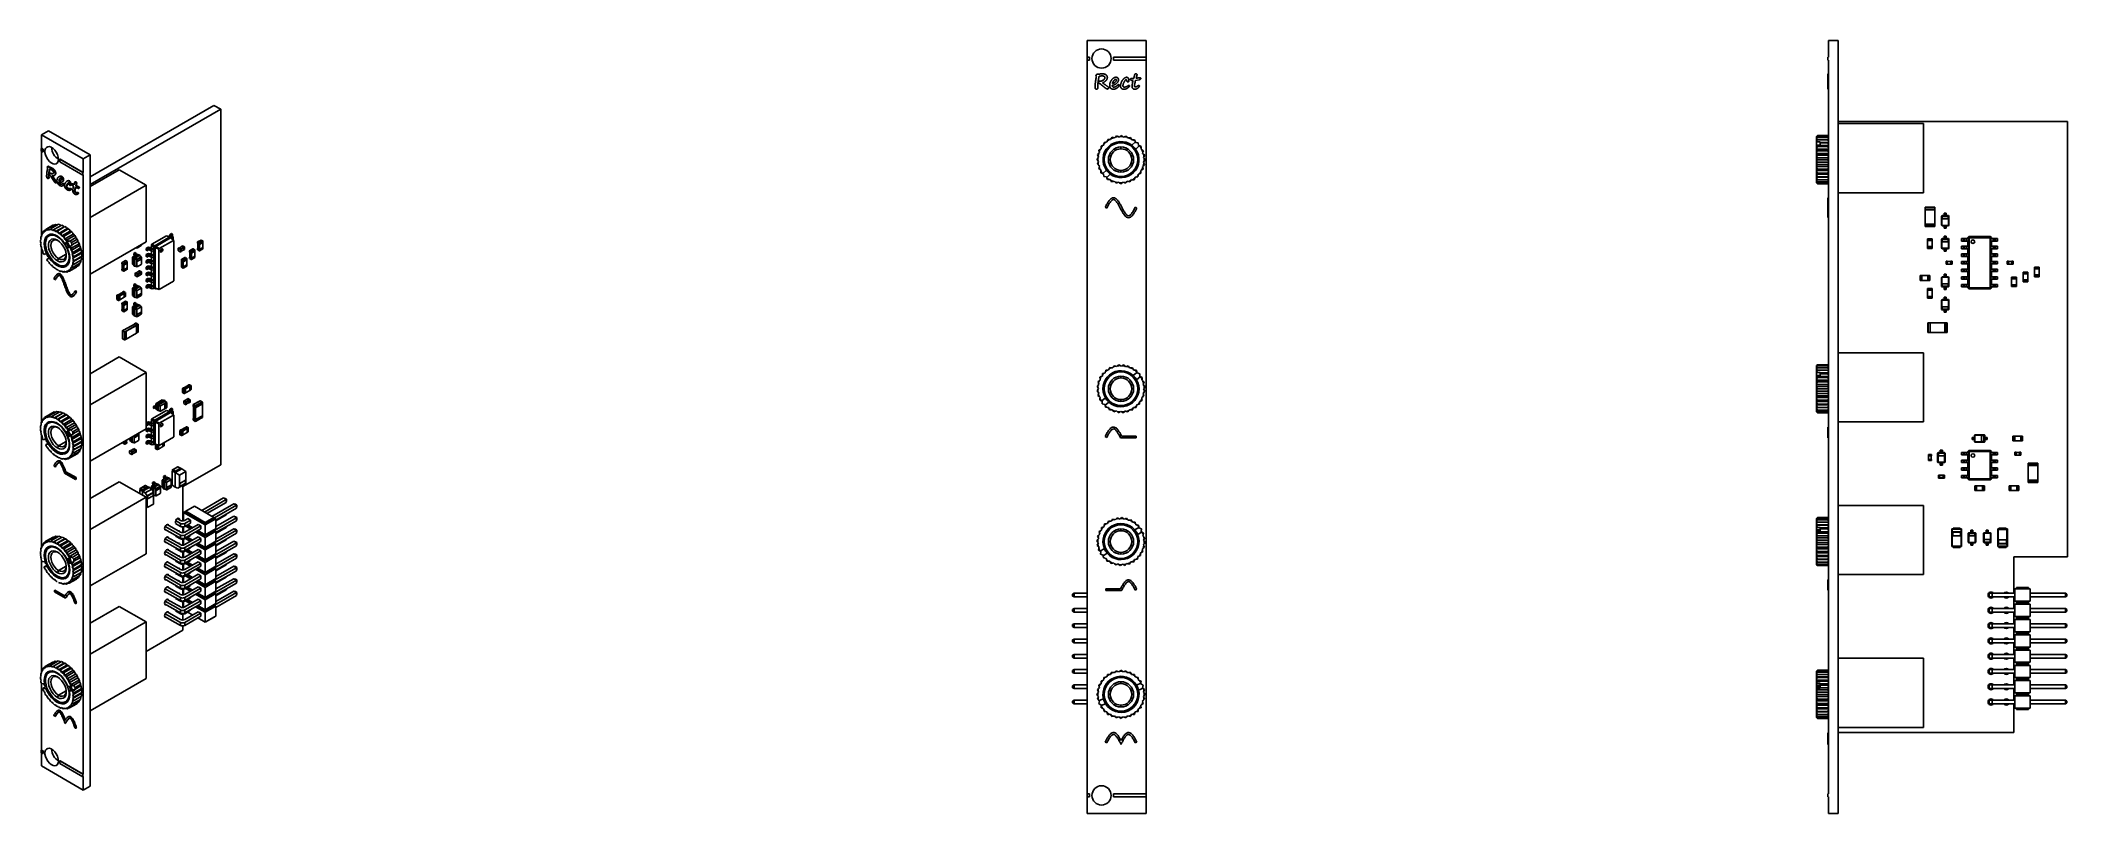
# Model space of a CAD drawing. Extents: x 340 to 677, y 434 to 562.
import ezdxf

# ---------------------------------------------------------------- set-up
doc = ezdxf.new("R2010")
doc.units = 0
doc.layers.get('0').update_dxf_attribs({"linetype": 'CONTINUOUS'})

msp = doc.modelspace()

# ---------------------------------------------------------------- linework, layer by layer
at = {"color": 7, "linetype": 'CONTINUOUS'}
for p, q in [((523.53, 562.12), (513.73, 562.12)), ((513.73, 562.12), (513.73, 559.37)), ((514.1, 559.37), (513.73, 559.37)), ((513.73, 559.37), (513.73, 558.87)), ((514.1, 558.87), (514.1, 559.37)), ((518.1, 559.37), (518.1, 558.87)), ((523.53, 559.37), (518.1, 559.37)), ((523.53, 559.37), (523.53, 562.12)), ((523.53, 558.87), (523.53, 559.37)), ((636.84, 558.87), (636.84, 559.37)), ((636.84, 559.37), (636.94, 559.37)), ((636.94, 559.37), (636.94, 562.12)), ((636.94, 562.12), (638.54, 562.12)), ((638.54, 433.62), (638.54, 562.12)), ((513.73, 558.87), (514.1, 558.87)), ((513.73, 558.87), (513.73, 436.87)), ((515.25, 556.15), (515.23, 556.19)), ((515.23, 556.03), (515.25, 556.15)), ((518.1, 558.87), (523.53, 558.87)), ((523.53, 436.87), (523.53, 558.87)), ((636.84, 558.87), (636.94, 558.87)), ((636.84, 556.59), (636.94, 556.59)), ((636.84, 556.4), (636.94, 556.4)), ((636.84, 556.01), (636.84, 555.96)), ((636.84, 555.91), (636.94, 555.91)), ((636.94, 436.87), (636.94, 558.87)), ((521.07, 555.82), (521.45, 555.82)), ((521.18, 555.45), (521.14, 555.45)), ((522.34, 555.6), (521.74, 555.49)), ((636.84, 555.79), (636.94, 555.79)), ((636.84, 555.6), (636.94, 555.6)), ((636.84, 555.6), (636.84, 555.49)), ((636.84, 555.49), (636.94, 555.49)), ((636.84, 554.66), (636.94, 554.66)), ((636.84, 554.57), (636.94, 554.57)), ((636.84, 554.02), (636.94, 554.02)), ((347.98, 539.46), (368.56, 551.34)), ((347.98, 538.16), (369.69, 550.69)), ((368.56, 551.34), (369.69, 550.69)), ((369.69, 550.69), (369.69, 491.58)), ((339.92, 546.44), (341.05, 547.1)), ((346.85, 542.44), (339.92, 546.44)), ((339.92, 546.44), (339.92, 544.2)), ((347.98, 543.1), (341.05, 547.1)), ((513.68, 547.27), (513.68, 547.77)), ((513.68, 547.77), (513.73, 547.77)), ((513.73, 547.27), (513.68, 547.27)), ((517.71, 545.81), (517.61, 545.65)), ((517.85, 546.03), (517.71, 545.81)), ((518.1, 545.97), (517.85, 546.03)), ((518.29, 545.92), (518.1, 545.97)), ((518.42, 546.06), (518.29, 545.92)), ((518.6, 546.25), (518.42, 546.06)), ((518.84, 546.14), (518.6, 546.25)), ((519.01, 546.05), (518.84, 546.14)), ((519.17, 546.17), (519.01, 546.05)), ((519.38, 546.32), (519.17, 546.17)), ((519.59, 546.16), (519.38, 546.32)), ((519.75, 546.05), (519.59, 546.16)), ((519.92, 546.12), (519.75, 546.05)), ((520.16, 546.23), (519.92, 546.12)), ((520.34, 546.04), (520.16, 546.23)), ((520.47, 545.89), (520.34, 546.04)), ((520.65, 545.94), (520.47, 545.89)), ((520.91, 546), (520.65, 545.94)), ((521.04, 545.77), (520.91, 546)), ((634.94, 546.16), (635.09, 546.32)), ((635.06, 546.28), (634.94, 546.17)), ((634.94, 546.04), (635.09, 546.23)), ((635.09, 546.23), (634.94, 546.12)), ((634.94, 546.17), (634.94, 546.16)), ((634.94, 546.12), (634.94, 546.16)), ((634.94, 546.12), (634.94, 546.04)), ((634.94, 545.94), (634.94, 546.04)), ((634.94, 545.77), (635.09, 546)), ((635.09, 546), (634.94, 545.94)), ((634.94, 545.94), (634.94, 545.77)), ((635.09, 546.32), (635.06, 546.28)), ((636.79, 546.32), (635.09, 546.32)), ((636.79, 546.23), (635.09, 546.23)), ((636.79, 546), (635.09, 546)), ((636.79, 546.32), (636.94, 546.16)), ((636.83, 546.28), (636.79, 546.32)), ((636.79, 546.23), (636.94, 546.04)), ((636.94, 546.12), (636.79, 546.23)), ((636.79, 546), (636.94, 545.77)), ((636.94, 545.94), (636.79, 546)), ((636.94, 546.17), (636.83, 546.28)), ((638.54, 548.67), (676.64, 548.67)), ((652.74, 548.32), (638.54, 548.32)), ((652.74, 536.82), (652.74, 548.32)), ((676.64, 548.67), (676.64, 476.28)), ((339.85, 544.16), (339.92, 544.2)), ((340.11, 544.01), (339.85, 544.16)), ((339.85, 544.16), (339.85, 543.75)), ((339.85, 543.75), (340.11, 543.6)), ((340.18, 544.05), (339.92, 544.2)), ((339.92, 543.71), (339.92, 529.78)), ((340.11, 544.01), (340.18, 544.05)), ((340.11, 543.6), (340.11, 544.01)), ((340.11, 543.6), (340.18, 543.64)), ((340.18, 543.64), (340.18, 544.05)), ((342.94, 542.37), (343.01, 542.41)), ((346.85, 540.2), (343.01, 542.41)), ((346.85, 542.44), (347.98, 543.1)), ((346.85, 540.2), (346.85, 542.44)), ((347.98, 438.17), (347.98, 543.1)), ((513.68, 544.52), (513.68, 545.32)), ((513.68, 545.32), (513.73, 545.32)), ((513.73, 544.52), (513.68, 544.52)), ((515.49, 542.58), (515.33, 542.37)), ((515.62, 543.32), (515.42, 543.15)), ((515.42, 543.15), (515.53, 542.9)), ((515.61, 542.73), (515.49, 542.58)), ((515.53, 542.9), (515.61, 542.73)), ((515.76, 543.45), (515.62, 543.32)), ((515.88, 544.03), (515.66, 543.89)), ((515.66, 543.89), (515.72, 543.64)), ((515.72, 543.64), (515.76, 543.45)), ((516.05, 544.13), (515.88, 544.03)), ((516.28, 544.67), (516.03, 544.58)), ((516.03, 544.58), (516.04, 544.32)), ((516.04, 544.32), (516.05, 544.13)), ((516.46, 544.73), (516.28, 544.67)), ((516.5, 544.92), (516.46, 544.73)), ((516.54, 545.18), (516.5, 544.92)), ((516.8, 545.22), (516.54, 545.18)), ((516.99, 545.25), (516.8, 545.22)), ((517.06, 545.42), (516.99, 545.25)), ((517.15, 545.67), (517.06, 545.42)), ((517.42, 545.66), (517.15, 545.67)), ((517.61, 545.65), (517.42, 545.66)), ((519.33, 545.12), (519.33, 545.32)), ((519.33, 544.12), (519.33, 544.42)), ((521.14, 545.6), (521.04, 545.77)), ((521.33, 545.61), (521.14, 545.6)), ((521.14, 544.71), (521.72, 545.27)), ((521.6, 545.62), (521.33, 545.61)), ((521.68, 545.37), (521.6, 545.62)), ((521.68, 545.37), (521.72, 545.27)), ((521.72, 545.27), (521.75, 545.19)), ((521.75, 545.19), (522.2, 545.11)), ((521.77, 544.07), (522.35, 544.63)), ((522.26, 544.66), (522.2, 545.11)), ((522.35, 544.63), (522.26, 544.66)), ((522.44, 544.59), (522.35, 544.63)), ((522.69, 544.5), (522.44, 544.59)), ((522.66, 544.05), (522.67, 544.24)), ((522.82, 543.95), (522.66, 544.05)), ((522.67, 544.24), (522.69, 544.5)), ((523.05, 543.8), (522.82, 543.95)), ((522.93, 543.36), (522.98, 543.55)), ((523.07, 543.23), (522.93, 543.36)), ((522.98, 543.55), (523.05, 543.8)), ((523.27, 543.05), (523.07, 543.23)), ((523.07, 542.64), (523.15, 542.81)), ((523.18, 542.49), (523.07, 542.64)), ((523.15, 542.81), (523.27, 543.05)), ((523.33, 542.27), (523.18, 542.49)), ((634.94, 545.61), (634.94, 545.77)), ((634.94, 545.37), (635.09, 545.62)), ((635.09, 545.62), (634.94, 545.61)), ((634.94, 545.61), (634.94, 545.37)), ((634.94, 545.37), (634.94, 545.27)), ((634.94, 545.27), (635.54, 545.27)), ((634.94, 544.71), (634.94, 545.27)), ((634.94, 544.71), (635.54, 544.71)), ((634.94, 544.63), (634.94, 544.71)), ((634.94, 544.63), (635.54, 544.63)), ((634.94, 544.59), (634.94, 544.63)), ((635.09, 544.5), (634.94, 544.59)), ((634.94, 544.59), (634.94, 544.24)), ((634.94, 544.24), (635.09, 544.5)), ((634.94, 544.05), (634.94, 544.24)), ((636.94, 544.05), (634.94, 544.05)), ((634.94, 543.95), (634.94, 544.05)), ((635.09, 543.8), (634.94, 543.95)), ((634.94, 543.95), (634.94, 543.55)), ((634.94, 543.55), (635.09, 543.8)), ((634.94, 543.36), (634.94, 543.55)), ((636.94, 543.36), (634.94, 543.36)), ((634.94, 543.23), (634.94, 543.36)), ((635.09, 543.05), (634.94, 543.23)), ((634.94, 543.23), (634.94, 542.81)), ((634.94, 542.81), (635.09, 543.05)), ((634.94, 542.64), (634.94, 542.81)), ((636.94, 542.64), (634.94, 542.64)), ((634.94, 542.49), (634.94, 542.64)), ((635.09, 542.27), (634.94, 542.49)), ((634.94, 542.49), (634.94, 542.06)), ((635.04, 544.63), (635.04, 544.71)), ((635.09, 545.62), (636.79, 545.62)), ((636.79, 544.5), (635.09, 544.5)), ((636.79, 543.8), (635.09, 543.8)), ((636.79, 543.05), (635.09, 543.05)), ((635.24, 544.71), (635.24, 544.63)), ((635.54, 545.27), (635.54, 545.19)), ((635.54, 545.19), (636.94, 545.19)), ((635.54, 545.19), (635.54, 545.11)), ((636.79, 545.11), (635.54, 545.11)), ((635.54, 544.66), (635.54, 545.11)), ((635.54, 544.63), (635.54, 544.66)), ((636.94, 544.66), (635.54, 544.66)), ((636.79, 545.62), (636.94, 545.37)), ((636.94, 545.61), (636.79, 545.62)), ((636.94, 545.16), (636.79, 545.11)), ((636.79, 545.11), (636.94, 544.85)), ((636.94, 544.59), (636.79, 544.5)), ((636.79, 544.5), (636.94, 544.24)), ((636.94, 543.95), (636.79, 543.8)), ((636.79, 543.8), (636.94, 543.55)), ((636.94, 543.23), (636.79, 543.05)), ((636.79, 543.05), (636.94, 542.81)), ((636.94, 542.49), (636.79, 542.27)), ((340.98, 541.2), (340.9, 541.15)), ((340.93, 540.91), (340.91, 540.95)), ((340.91, 540.82), (340.93, 540.91)), ((341.04, 541.15), (341.11, 541.19)), ((341.04, 539.16), (341.13, 539.21)), ((341.07, 539.53), (341.14, 539.58)), ((341.09, 541.11), (341.16, 541.15)), ((341.09, 539.37), (341.16, 539.41)), ((341.1, 539.24), (341.17, 539.28)), ((341.13, 541.08), (341.2, 541.12)), ((341.28, 540.09), (341.19, 540.04)), ((341.35, 540.03), (341.42, 540.07)), ((341.4, 539.99), (341.47, 540.03)), ((341.43, 539.96), (341.5, 540.01)), ((341.63, 540.86), (341.7, 540.9)), ((342.03, 539.69), (342.12, 539.74)), ((342.21, 540.01), (342.28, 540.05)), ((342.88, 539.53), (342.79, 539.48)), ((346.78, 540.16), (342.94, 542.37)), ((342.94, 542.37), (342.94, 541.97)), ((342.94, 541.97), (346.78, 539.75)), ((343.22, 539.47), (343.29, 539.51)), ((346.78, 540.16), (346.85, 540.2)), ((346.78, 539.75), (346.78, 540.16)), ((346.78, 539.75), (346.85, 539.79)), ((346.85, 440.17), (346.85, 539.79)), ((352.83, 540.62), (347.98, 537.83)), ((357.28, 538.05), (352.83, 540.62)), ((515.33, 542.37), (515.49, 542.15)), ((515.52, 541.82), (515.4, 541.59)), ((515.4, 541.59), (515.59, 541.4)), ((515.49, 542.15), (515.6, 542)), ((515.6, 542), (515.52, 541.82)), ((515.59, 541.4), (515.73, 541.27)), ((515.69, 541.09), (515.62, 540.83)), ((515.62, 540.83), (515.84, 540.69)), ((515.73, 541.27), (515.69, 541.09)), ((515.84, 540.69), (516.01, 540.59)), ((516, 540.4), (515.98, 540.14)), ((515.98, 540.14), (516.23, 540.04)), ((516.01, 540.59), (516, 540.4)), ((516.23, 540.04), (516.32, 540.01)), ((516.9, 540.57), (516.32, 540.01)), ((516.32, 540.01), (516.41, 539.97)), ((516.41, 539.97), (516.47, 539.52)), ((516.47, 539.52), (516.92, 539.45)), ((516.92, 539.45), (516.95, 539.36)), ((517.53, 539.92), (516.95, 539.36)), ((516.95, 539.36), (516.98, 539.27)), ((516.98, 539.27), (517.07, 539.02)), ((519.33, 540.52), (519.33, 540.22)), ((519.33, 539.52), (519.33, 539.32)), ((521.52, 538.97), (521.61, 539.21)), ((521.61, 539.21), (521.68, 539.39)), ((521.68, 539.39), (521.87, 539.42)), ((521.87, 539.42), (522.13, 539.46)), ((522.13, 539.46), (522.17, 539.72)), ((522.17, 539.72), (522.2, 539.9)), ((522.2, 539.9), (522.38, 539.97)), ((522.38, 539.97), (522.63, 540.06)), ((522.62, 540.51), (522.78, 540.61)), ((522.62, 540.32), (522.62, 540.51)), ((522.63, 540.06), (522.62, 540.32)), ((522.78, 540.61), (523.01, 540.74)), ((522.91, 541.19), (523.05, 541.31)), ((522.95, 541), (522.91, 541.19)), ((523.01, 540.74), (522.95, 541)), ((523.05, 541.31), (523.25, 541.49)), ((523.06, 541.91), (523.17, 542.06)), ((523.14, 541.73), (523.06, 541.91)), ((523.25, 541.49), (523.14, 541.73)), ((523.17, 542.06), (523.33, 542.27)), ((634.94, 542.06), (635.09, 542.27)), ((634.94, 541.91), (634.94, 542.06)), ((636.94, 541.91), (634.94, 541.91)), ((634.94, 541.73), (634.94, 541.91)), ((635.09, 541.49), (634.94, 541.73)), ((634.94, 541.73), (634.94, 541.31)), ((634.94, 541.31), (635.09, 541.49)), ((634.94, 541.19), (634.94, 541.31)), ((636.94, 541.19), (634.94, 541.19)), ((634.94, 541), (634.94, 541.19)), ((635.09, 540.74), (634.94, 541)), ((634.94, 541), (634.94, 540.61)), ((634.94, 540.61), (635.09, 540.74)), ((634.94, 540.51), (634.94, 540.61)), ((636.94, 540.51), (634.94, 540.51)), ((634.94, 540.32), (634.94, 540.51)), ((635.09, 540.06), (634.94, 540.32)), ((634.94, 540.32), (634.94, 539.97)), ((634.94, 539.97), (635.09, 540.06)), ((634.94, 539.9), (634.94, 539.97)), ((636.94, 539.9), (634.94, 539.9)), ((634.94, 539.72), (634.94, 539.9)), ((635.09, 539.46), (634.94, 539.72)), ((634.94, 539.72), (634.94, 539.42)), ((634.94, 539.42), (635.09, 539.46)), ((634.94, 539.39), (634.94, 539.42)), ((636.94, 539.39), (634.94, 539.39)), ((634.94, 539.21), (634.94, 539.39)), ((635.09, 538.97), (634.94, 539.21)), ((634.94, 539.21), (634.94, 538.98)), ((636.79, 542.27), (635.09, 542.27)), ((636.79, 541.49), (635.09, 541.49)), ((636.79, 540.74), (635.09, 540.74)), ((636.79, 540.06), (635.09, 540.06)), ((636.79, 539.46), (635.09, 539.46)), ((636.79, 542.27), (636.94, 542.06)), ((636.94, 541.73), (636.79, 541.49)), ((636.79, 541.49), (636.94, 541.31)), ((636.94, 541), (636.79, 540.74)), ((636.79, 540.74), (636.94, 540.61)), ((636.94, 540.32), (636.79, 540.06)), ((636.79, 540.06), (636.94, 539.97)), ((636.94, 539.72), (636.79, 539.46)), ((636.79, 539.46), (636.94, 539.42)), ((636.94, 539.21), (636.79, 538.97)), ((342.29, 538.72), (342.36, 538.76)), ((342.31, 538.45), (342.4, 538.51)), ((342.37, 538.53), (342.44, 538.57)), ((342.77, 538.58), (342.82, 538.61)), ((342.79, 538.87), (342.87, 538.91)), ((342.87, 538.91), (343.19, 538.91)), ((342.96, 538.29), (343.03, 538.33)), ((343.33, 538.62), (343.42, 538.67)), ((343.43, 538.3), (343.5, 538.34)), ((343.46, 537.99), (343.55, 538.04)), ((343.52, 538.96), (343.59, 539)), ((343.52, 538.3), (343.59, 538.34)), ((343.59, 538.17), (343.66, 538.21)), ((344.04, 537.85), (344.11, 537.89)), ((344.22, 538.79), (344.13, 538.74)), ((344.22, 537.56), (344.29, 537.6)), ((344.47, 538.75), (344.54, 538.79)), ((344.6, 537.5), (344.67, 537.54)), ((344.69, 538.03), (344.78, 538.08)), ((344.73, 537.27), (344.82, 537.32)), ((344.74, 538.19), (344.82, 538.23)), ((344.75, 537.49), (344.82, 537.53)), ((344.88, 537.42), (344.81, 537.31)), ((344.81, 537.38), (344.88, 537.42)), ((345.03, 538.33), (344.94, 538.27)), ((345.04, 538.26), (345.11, 538.3)), ((345.04, 538.26), (345.31, 538.11)), ((345.12, 537.92), (345.09, 537.94)), ((345.11, 538.3), (345.33, 538.18)), ((345.4, 537.1), (345.47, 537.15)), ((345.54, 538.65), (345.45, 538.6)), ((345.49, 536.85), (345.56, 536.89)), ((345.94, 537.56), (345.52, 537.72)), ((345.56, 538.59), (345.63, 538.63)), ((345.6, 537.98), (345.67, 538.03)), ((345.7, 538.36), (345.77, 538.4)), ((345.79, 536.83), (345.86, 536.87)), ((345.86, 536.55), (345.95, 536.6)), ((345.89, 536.83), (345.96, 536.87)), ((345.97, 536.71), (346.04, 536.75)), ((346.02, 537.77), (346.09, 537.81)), ((346.09, 537.54), (346.18, 537.59)), ((346.13, 537.61), (346.2, 537.65)), ((357.28, 538.05), (347.98, 532.69)), ((357.28, 528.66), (357.28, 538.05)), ((513.68, 537.47), (513.68, 537.97)), ((513.68, 537.97), (513.73, 537.97)), ((513.73, 537.47), (513.68, 537.47)), ((517.07, 539.02), (517.34, 539.03)), ((517.34, 539.03), (517.53, 539.03)), ((517.53, 539.03), (517.62, 538.87)), ((517.62, 538.87), (517.76, 538.64)), ((517.76, 538.64), (518.02, 538.7)), ((518.02, 538.7), (518.2, 538.74)), ((518.2, 538.74), (518.33, 538.6)), ((518.33, 538.6), (518.51, 538.41)), ((518.51, 538.41), (518.75, 538.51)), ((518.75, 538.51), (518.92, 538.59)), ((518.92, 538.59), (519.07, 538.48)), ((519.07, 538.48), (519.29, 538.32)), ((519.29, 538.32), (519.5, 538.47)), ((519.5, 538.47), (519.66, 538.58)), ((519.66, 538.58), (519.83, 538.5)), ((519.83, 538.5), (520.07, 538.39)), ((520.07, 538.39), (520.25, 538.58)), ((520.25, 538.58), (520.38, 538.72)), ((520.38, 538.72), (520.56, 538.67)), ((520.56, 538.67), (520.82, 538.61)), ((520.82, 538.61), (520.96, 538.83)), ((520.96, 538.83), (521.06, 538.99)), ((521.06, 538.99), (521.25, 538.98)), ((521.25, 538.98), (521.52, 538.97)), ((634.94, 538.98), (635.09, 538.97)), ((634.94, 538.83), (634.94, 538.98)), ((635.09, 538.61), (634.94, 538.83)), ((634.94, 538.83), (634.94, 538.67)), ((634.94, 538.67), (635.09, 538.61)), ((634.94, 538.58), (634.94, 538.67)), ((635.09, 538.39), (634.94, 538.58)), ((634.94, 538.58), (634.94, 538.5)), ((634.94, 538.5), (635.09, 538.39)), ((634.94, 538.47), (634.94, 538.5)), ((634.94, 538.47), (635.06, 538.35)), ((635.09, 538.32), (634.94, 538.47)), ((634.94, 538.47), (634.94, 538.47)), ((636.79, 538.97), (635.09, 538.97)), ((636.79, 538.61), (635.09, 538.61)), ((636.79, 538.39), (635.09, 538.39)), ((636.79, 538.32), (635.09, 538.32)), ((636.79, 538.97), (636.94, 538.98)), ((636.94, 538.83), (636.79, 538.61)), ((636.79, 538.61), (636.94, 538.67)), ((636.94, 538.58), (636.79, 538.39)), ((636.79, 538.39), (636.94, 538.5)), ((636.94, 538.47), (636.79, 538.32)), ((636.83, 538.35), (636.94, 538.47)), ((636.94, 535.97), (636.83, 535.97)), ((638.54, 536.82), (652.74, 536.82)), ((516.7, 534.39), (516.97, 534.25)), ((521.97, 534.25), (521.7, 534.39)), ((636.83, 532.67), (636.94, 532.67)), ((636.84, 534.25), (636.84, 534.39)), ((636.84, 534.39), (636.94, 534.39)), ((636.84, 534.25), (636.94, 534.25)), ((652.98, 534.39), (654.58, 534.39)), ((652.98, 534.39), (652.98, 534.34)), ((652.98, 534.34), (652.98, 534.05)), ((652.98, 534.34), (654.58, 534.34)), ((652.98, 533.99), (652.98, 534.05)), ((652.98, 534.05), (654.58, 534.05)), ((652.98, 533.99), (652.98, 531.59)), ((652.98, 533.99), (654.58, 533.99)), ((654.58, 534.39), (654.58, 534.34)), ((654.58, 534.34), (654.58, 534.05)), ((654.58, 533.99), (654.58, 534.05)), ((654.58, 533.99), (654.58, 531.59)), ((655.7, 532.91), (655.79, 533.01)), ((655.7, 531.4), (655.7, 532.91)), ((655.7, 532.91), (655.72, 532.9)), ((655.72, 532.9), (655.8, 532.98)), ((655.72, 532.9), (655.78, 532.87)), ((655.72, 531.42), (655.72, 532.9)), ((655.78, 532.87), (655.83, 532.92)), ((655.78, 531.45), (655.78, 532.87)), ((655.79, 533.01), (655.8, 532.98)), ((655.79, 533.01), (656.15, 533.01)), ((655.8, 532.98), (656.15, 532.98)), ((655.8, 532.98), (655.83, 532.92)), ((655.83, 532.92), (656.81, 532.92)), ((655.83, 532.87), (656.81, 532.87)), ((655.83, 532.47), (655.83, 532.87)), ((655.83, 532.47), (656.81, 532.47)), ((656.15, 533.41), (656.5, 533.41)), ((656.15, 533.41), (656.15, 533.3)), ((656.15, 533.3), (656.5, 533.3)), ((656.15, 533.3), (656.15, 533.23)), ((656.15, 533.23), (656.5, 533.23)), ((656.15, 533.23), (656.15, 533.01)), ((656.15, 533.01), (656.5, 533.01)), ((656.15, 533.01), (656.15, 532.98)), ((656.15, 532.98), (656.5, 532.98)), ((656.5, 533.41), (656.5, 533.3)), ((656.5, 533.3), (656.5, 533.23)), ((656.5, 533.23), (656.5, 533.01)), ((656.5, 533.01), (656.5, 532.98)), ((656.5, 533.01), (656.85, 533.01)), ((656.5, 532.98), (656.84, 532.98)), ((656.84, 532.98), (656.81, 532.92)), ((656.81, 532.92), (656.86, 532.87)), ((656.81, 532.47), (656.81, 532.87)), ((656.85, 533.01), (656.84, 532.98)), ((656.84, 532.98), (656.92, 532.9)), ((656.85, 533.01), (656.95, 532.91)), ((656.92, 532.9), (656.86, 532.87)), ((656.86, 532.87), (656.86, 531.45)), ((656.95, 532.91), (656.92, 532.9)), ((656.92, 532.9), (656.92, 531.42)), ((656.95, 532.91), (656.95, 531.4)), ((339.83, 529.03), (339.75, 528.95)), ((339.75, 528.95), (339.75, 528.91)), ((339.81, 529.51), (339.78, 529.21)), ((339.78, 529.21), (339.83, 529.03)), ((339.94, 529.58), (339.81, 529.51)), ((339.84, 529.51), (339.81, 529.51)), ((339.94, 529.56), (339.84, 529.51)), ((339.97, 530.02), (339.91, 529.73)), ((339.91, 529.73), (339.94, 529.56)), ((339.92, 529.66), (339.92, 529.57)), ((340.14, 530.12), (339.97, 530.02)), ((340.03, 529.98), (339.97, 530.02)), ((340.15, 529.99), (340.03, 529.98)), ((340.24, 530.43), (340.14, 530.15)), ((340.14, 530.15), (340.15, 529.99)), ((340.54, 530.6), (340.24, 530.43)), ((340.31, 530.34), (340.24, 530.43)), ((340.44, 530.32), (340.31, 530.34)), ((340.46, 530.46), (340.44, 530.32)), ((340.6, 530.71), (340.46, 530.46)), ((341.8, 531.41), (340.6, 530.71)), ((340.68, 530.58), (340.6, 530.71)), ((340.81, 530.52), (340.68, 530.58)), ((340.86, 530.64), (340.81, 530.52)), ((341.03, 530.86), (340.86, 530.64)), ((342.23, 531.56), (341.03, 530.86)), ((341.11, 530.68), (341.03, 530.86)), ((341.25, 530.6), (341.11, 530.68)), ((341.32, 530.69), (341.25, 530.6)), ((341.52, 530.87), (341.32, 530.69)), ((342.73, 531.57), (341.52, 530.87)), ((341.6, 530.65), (341.52, 530.87)), ((341.73, 530.54), (341.6, 530.65)), ((341.82, 530.6), (341.73, 530.54)), ((341.8, 531.41), (341.96, 531.4)), ((342.06, 530.75), (341.82, 530.6)), ((343.26, 531.44), (342.06, 530.75)), ((342.12, 530.49), (342.06, 530.75)), ((342.24, 530.36), (342.12, 530.49)), ((342.23, 531.56), (342.53, 531.5)), ((343.65, 531.17), (342.24, 530.36)), ((342.35, 530.38), (342.24, 530.36)), ((342.61, 530.48), (342.35, 530.38)), ((342.53, 531.5), (342.56, 531.47)), ((342.54, 529.5), (342.57, 529.56)), ((343.81, 531.18), (342.61, 530.48)), ((342.65, 530.2), (342.61, 530.48)), ((342.76, 530.05), (342.65, 530.2)), ((342.73, 531.57), (343.01, 531.47)), ((344.17, 530.87), (342.76, 530.05)), ((342.88, 530.04), (342.76, 530.05)), ((343.16, 530.09), (342.88, 530.04)), ((343.01, 531.47), (343.13, 531.37)), ((344.36, 530.79), (343.16, 530.09)), ((343.18, 529.8), (343.16, 530.09)), ((343.27, 529.63), (343.18, 529.8)), ((343.26, 531.44), (343.53, 531.31)), ((344.68, 530.45), (343.27, 529.63)), ((343.4, 529.59), (343.27, 529.63)), ((343.69, 529.59), (343.4, 529.59)), ((343.53, 531.31), (343.65, 531.17)), ((343.65, 531.17), (343.76, 531.2)), ((343.68, 529.29), (343.69, 529.59)), ((343.75, 529.12), (343.68, 529.29)), ((344.89, 530.29), (343.69, 529.59)), ((343.75, 529.12), (345.16, 529.94)), ((343.88, 529.05), (343.75, 529.12)), ((343.76, 531.2), (343.81, 531.18)), ((343.88, 531.13), (343.8, 531.18)), ((343.81, 531.18), (344.07, 531.02)), ((344.17, 529.01), (343.88, 529.05)), ((344.07, 531.02), (344.17, 530.87)), ((344.13, 528.7), (344.17, 529.01)), ((344.17, 530.87), (344.3, 530.86)), ((344.17, 529.01), (345.38, 529.7)), ((344.3, 530.86), (344.36, 530.79)), ((344.36, 530.79), (344.59, 530.61)), ((344.59, 530.61), (344.68, 530.45)), ((344.6, 528.78), (345.59, 529.35)), ((344.68, 530.45), (344.81, 530.41)), ((344.81, 530.41), (344.89, 530.29)), ((344.89, 530.29), (345.09, 530.11)), ((345.8, 529.04), (344.92, 528.53)), ((345.09, 530.11), (345.16, 529.94)), ((345.16, 529.94), (345.3, 529.86)), ((345.3, 529.86), (345.38, 529.7)), ((345.38, 529.7), (345.54, 529.52)), ((345.54, 529.52), (345.59, 529.35)), ((345.59, 529.35), (345.72, 529.25)), ((345.72, 529.25), (345.8, 529.04)), ((345.8, 529.04), (345.93, 528.87)), ((358.26, 528.24), (360.69, 529.64)), ((358.73, 528.01), (361.24, 529.46)), ((358.87, 527.93), (361.38, 529.38)), ((358.9, 527.88), (361.35, 529.3)), ((360.69, 529.64), (361.24, 529.46)), ((361.19, 529.76), (361.19, 529.48)), ((361.24, 529.46), (361.38, 529.38)), ((361.27, 529.88), (361.52, 530.02)), ((361.57, 529.46), (361.27, 529.64)), ((361.27, 529.64), (361.27, 529.44)), ((361.38, 529.38), (361.35, 529.3)), ((361.35, 529.3), (361.83, 528.89)), ((361.35, 529.3), (361.45, 529.25)), ((361.38, 529.38), (361.5, 529.31)), ((361.66, 529.94), (361.42, 529.8)), ((361.42, 529.8), (361.42, 529.72)), ((361.42, 529.72), (361.72, 529.54)), ((361.5, 529.31), (361.45, 529.25)), ((361.45, 529.25), (361.88, 528.86)), ((361.48, 529.32), (361.57, 529.38)), ((361.5, 529.31), (361.5, 529.2)), ((361.52, 530.02), (361.66, 529.94)), ((361.72, 529.3), (361.52, 529.18)), ((361.57, 529.46), (361.57, 529.38)), ((361.66, 529.61), (361.63, 529.59)), ((361.66, 529.94), (361.66, 529.61)), ((361.72, 529.3), (361.72, 529.01)), ((361.8, 529.09), (361.8, 529.42)), ((366.43, 528.95), (365.86, 528.63)), ((365.88, 528.62), (366.45, 528.95)), ((366.45, 528.95), (366.7, 528.8)), ((652.98, 531.59), (652.98, 531.54)), ((652.98, 531.59), (654.58, 531.59)), ((652.98, 531.54), (654.58, 531.54)), ((652.98, 531.54), (652.98, 531.25)), ((652.98, 531.25), (654.58, 531.25)), ((652.98, 531.19), (652.98, 531.25)), ((652.98, 531.19), (654.58, 531.19)), ((653.38, 529.15), (653.38, 529.1)), ((654.18, 529.15), (653.38, 529.15)), ((654.18, 529.1), (653.38, 529.1)), ((653.38, 528.89), (653.38, 529.1)), ((654.18, 529.15), (654.18, 529.1)), ((654.18, 528.89), (654.18, 529.1)), ((654.58, 531.59), (654.58, 531.54)), ((654.58, 531.54), (654.58, 531.25)), ((654.58, 531.19), (654.58, 531.25)), ((655.7, 531.4), (655.72, 531.42)), ((655.79, 531.31), (655.7, 531.4)), ((655.7, 529.1), (655.79, 529.2)), ((655.7, 527.59), (655.7, 529.1)), ((655.7, 529.1), (655.72, 529.09)), ((655.72, 531.42), (655.78, 531.45)), ((655.8, 531.33), (655.72, 531.42)), ((655.72, 529.09), (655.8, 529.17)), ((655.72, 529.09), (655.78, 529.06)), ((655.72, 527.61), (655.72, 529.09)), ((655.83, 531.39), (655.78, 531.45)), ((655.78, 529.06), (655.83, 529.11)), ((655.78, 527.64), (655.78, 529.06)), ((655.79, 531.31), (655.8, 531.33)), ((656.15, 531.31), (655.79, 531.31)), ((655.79, 529.2), (655.8, 529.17)), ((655.79, 529.2), (656.15, 529.2)), ((655.8, 531.33), (655.83, 531.39)), ((656.15, 531.33), (655.8, 531.33)), ((655.8, 529.17), (656.15, 529.17)), ((655.8, 529.17), (655.83, 529.11)), ((656.81, 531.39), (655.83, 531.39)), ((655.83, 529.11), (656.81, 529.11)), ((655.83, 529.06), (656.81, 529.06)), ((655.83, 528.66), (655.83, 529.06)), ((656.5, 531.33), (656.15, 531.33)), ((656.15, 531.31), (656.15, 531.33)), ((656.15, 531.09), (656.15, 531.31)), ((656.5, 531.31), (656.15, 531.31)), ((656.5, 531.09), (656.15, 531.09)), ((656.15, 531.02), (656.15, 531.09)), ((656.5, 531.02), (656.15, 531.02)), ((656.15, 530.91), (656.15, 531.02)), ((656.5, 530.91), (656.15, 530.91)), ((656.15, 529.6), (656.5, 529.6)), ((656.15, 529.6), (656.15, 529.49)), ((656.15, 529.49), (656.5, 529.49)), ((656.15, 529.49), (656.15, 529.42)), ((656.15, 529.42), (656.5, 529.42)), ((656.15, 529.42), (656.15, 529.2)), ((656.15, 529.2), (656.15, 529.17)), ((656.15, 529.2), (656.5, 529.2)), ((656.15, 529.17), (656.5, 529.17)), ((656.84, 531.33), (656.5, 531.33)), ((656.5, 531.31), (656.5, 531.33)), ((656.85, 531.31), (656.5, 531.31)), ((656.5, 531.09), (656.5, 531.31)), ((656.5, 531.02), (656.5, 531.09)), ((656.5, 530.91), (656.5, 531.02)), ((656.5, 529.6), (656.5, 529.49)), ((656.5, 529.49), (656.5, 529.42)), ((656.5, 529.42), (656.5, 529.2)), ((656.5, 529.2), (656.5, 529.17)), ((656.5, 529.2), (656.85, 529.2)), ((656.5, 529.17), (656.84, 529.17)), ((656.86, 531.45), (656.81, 531.39)), ((656.84, 531.33), (656.81, 531.39)), ((656.84, 529.17), (656.81, 529.11)), ((656.81, 529.11), (656.86, 529.06)), ((656.81, 528.66), (656.81, 529.06)), ((656.92, 531.42), (656.84, 531.33)), ((656.85, 531.31), (656.84, 531.33)), ((656.85, 529.2), (656.84, 529.17)), ((656.84, 529.17), (656.92, 529.09)), ((656.95, 531.4), (656.85, 531.31)), ((656.85, 529.2), (656.95, 529.1)), ((656.92, 531.42), (656.86, 531.45)), ((656.92, 529.09), (656.86, 529.06)), ((656.86, 529.06), (656.86, 527.64)), ((656.95, 531.4), (656.92, 531.42)), ((656.95, 529.1), (656.92, 529.09)), ((656.92, 529.09), (656.92, 527.61)), ((656.95, 529.1), (656.95, 527.59)), ((659.04, 528.78), (659.04, 529.19)), ((659.04, 529.19), (659.39, 529.19)), ((659.39, 528.78), (659.39, 529.19)), ((659.39, 529.19), (659.49, 529.19)), ((659.49, 528.78), (659.49, 529.19)), ((659.49, 529.19), (659.79, 529.19)), ((659.79, 528.78), (659.79, 529.19)), ((659.79, 529.19), (660.09, 529.19)), ((660.09, 529.35), (660.26, 529.52)), ((660.09, 529.35), (660.16, 529.31)), ((660.09, 529.19), (660.09, 529.35)), ((660.09, 529.19), (660.16, 529.19)), ((660.16, 529.31), (660.3, 529.45)), ((660.16, 529.19), (660.16, 529.31)), ((660.16, 529.31), (660.28, 529.25)), ((660.16, 528.78), (660.16, 529.19)), ((660.26, 529.52), (663.81, 529.52)), ((660.26, 529.52), (660.3, 529.45)), ((660.28, 529.25), (660.36, 529.33)), ((660.28, 521.09), (660.28, 529.25)), ((660.3, 529.45), (663.77, 529.45)), ((660.3, 529.45), (660.36, 529.33)), ((660.36, 529.33), (663.72, 529.33)), ((663.77, 529.45), (663.72, 529.33)), ((663.72, 529.33), (663.8, 529.25)), ((663.81, 529.52), (663.77, 529.45)), ((663.77, 529.45), (663.91, 529.31)), ((663.91, 529.31), (663.8, 529.25)), ((663.8, 529.25), (663.8, 521.09)), ((663.81, 529.52), (663.99, 529.35)), ((663.99, 529.35), (663.91, 529.31)), ((663.91, 529.31), (663.91, 529.19)), ((663.91, 529.19), (663.91, 528.78)), ((663.99, 529.19), (663.91, 529.19)), ((663.99, 529.35), (663.99, 529.19)), ((664.29, 529.19), (663.99, 529.19)), ((664.29, 529.19), (664.29, 528.78)), ((664.59, 529.19), (664.29, 529.19)), ((664.59, 529.19), (664.59, 528.78)), ((664.69, 529.19), (664.59, 529.19)), ((664.69, 529.19), (664.69, 528.78)), ((665.04, 529.19), (664.69, 529.19)), ((665.04, 529.19), (665.04, 528.78)), ((339.75, 528.91), (339.75, 528.84)), ((339.75, 528.84), (339.75, 528.75)), ((339.75, 528.61), (339.83, 528.44)), ((339.83, 528.44), (339.77, 528.33)), ((339.82, 527.95), (339.92, 527.79)), ((339.92, 527.79), (339.89, 527.66)), ((339.92, 527.53), (339.92, 498.68)), ((340, 527.27), (340.12, 527.12)), ((340.12, 527.12), (340.11, 526.97)), ((340.27, 526.58), (340.34, 526.52)), ((340.75, 526.74), (340.34, 526.52)), ((340.56, 528.52), (340.56, 528.36)), ((340.92, 526.84), (340.75, 526.74)), ((340.77, 526.75), (340.82, 526.7)), ((341.21, 525.98), (340.78, 525.73)), ((341.19, 525.96), (340.78, 525.73)), ((340.78, 525.73), (340.81, 525.64)), ((340.82, 526.7), (340.87, 526.31)), ((340.87, 526.31), (341.19, 526.06)), ((341.19, 525.96), (341.36, 526.06)), ((341.19, 526.06), (341.21, 525.98)), ((341.36, 526.06), (341.21, 525.98)), ((342.75, 525.87), (342.54, 525.5)), ((342.75, 525.87), (344.01, 526.59)), ((343.75, 528.39), (344.15, 528.61)), ((344.13, 528.7), (344.15, 528.61)), ((344.15, 528.61), (344.58, 528.86)), ((344.62, 527.85), (344.19, 527.61)), ((344.19, 527.61), (344.6, 527.83)), ((344.58, 528.86), (344.6, 528.78)), ((344.6, 528.78), (344.92, 528.53)), ((344.6, 527.83), (345.02, 528.08)), ((344.66, 527.76), (344.6, 527.83)), ((344.62, 527.85), (345.02, 528.08)), ((344.95, 527.65), (344.66, 527.76)), ((346.24, 528.04), (344.82, 527.23)), ((344.82, 527.23), (344.83, 527.38)), ((344.94, 527.08), (344.82, 527.23)), ((344.83, 527.38), (344.95, 527.65)), ((344.96, 528.14), (344.92, 528.53)), ((345.2, 526.93), (344.94, 527.08)), ((346.15, 528.34), (344.95, 527.65)), ((345.95, 528.71), (344.96, 528.14)), ((345.02, 528.08), (344.96, 528.14)), ((346.43, 527.37), (345.02, 526.56)), ((345.02, 526.56), (345.05, 526.69)), ((345.11, 526.39), (345.02, 526.56)), ((345.05, 526.69), (345.2, 526.93)), ((346.52, 526.13), (345.1, 525.32)), ((346.52, 526.73), (345.11, 525.91)), ((345.36, 526.23), (345.11, 526.39)), ((345.11, 525.91), (345.17, 526.02)), ((345.19, 525.74), (345.11, 525.91)), ((345.17, 526.02), (345.36, 526.23)), ((345.18, 525.39), (345.4, 525.56)), ((345.4, 525.56), (345.19, 525.74)), ((346.4, 527.63), (345.2, 526.93)), ((346.54, 525.66), (345.34, 524.96)), ((346.56, 526.92), (345.36, 526.23)), ((346.61, 526.26), (345.4, 525.56)), ((345.93, 528.87), (345.95, 528.71)), ((345.95, 528.71), (346.08, 528.58)), ((346.08, 528.58), (346.15, 528.34)), ((346.15, 528.34), (346.24, 528.19)), ((346.24, 528.19), (346.24, 528.04)), ((346.24, 528.04), (346.35, 527.89)), ((346.35, 527.89), (346.4, 527.63)), ((346.4, 527.63), (346.46, 527.5)), ((346.42, 525.58), (346.44, 525.44)), ((346.46, 527.5), (346.43, 527.37)), ((346.43, 527.37), (346.53, 527.21)), ((346.58, 526.84), (346.52, 526.73)), ((346.52, 526.73), (346.6, 526.56)), ((346.6, 526.21), (346.52, 526.13)), ((346.52, 526.13), (346.57, 525.96)), ((346.53, 527.21), (346.56, 526.92)), ((346.57, 525.96), (346.54, 525.66)), ((346.56, 526.92), (346.58, 526.84)), ((346.6, 526.56), (346.61, 526.26)), ((346.61, 526.26), (346.6, 526.21)), ((346.61, 526.32), (346.61, 526.42)), ((347.98, 523.3), (357.28, 528.66)), ((355.03, 526.1), (355.08, 526.18)), ((355.03, 526.1), (355.29, 525.93)), ((355.03, 524.92), (355.03, 526.1)), ((355.08, 526.18), (355.4, 526.37)), ((355.08, 526.18), (355.36, 526.04)), ((355.24, 526.73), (355.48, 526.87)), ((355.24, 526.64), (355.24, 526.73)), ((355.24, 526.73), (355.34, 526.67)), ((355.29, 525.93), (355.36, 526.04)), ((355.29, 525.93), (355.39, 525.87)), ((355.29, 524.69), (355.29, 525.93)), ((355.34, 526.67), (355.59, 526.81)), ((355.34, 526.58), (355.59, 526.72)), ((355.34, 526.67), (355.34, 526.58)), ((355.36, 526.04), (355.61, 526.19)), ((355.36, 526.04), (355.46, 525.98)), ((355.39, 526.49), (355.64, 526.64)), ((355.39, 526.49), (355.56, 526.4)), ((355.56, 526.27), (355.39, 526.37)), ((355.39, 525.87), (355.46, 525.98)), ((355.39, 525.87), (355.41, 525.87)), ((355.39, 524.63), (355.39, 525.87)), ((355.41, 525.87), (355.47, 525.97)), ((355.41, 525.87), (355.75, 525.69)), ((355.41, 524.65), (355.41, 525.87)), ((355.46, 525.98), (355.71, 526.13)), ((355.46, 525.98), (355.47, 525.97)), ((355.47, 525.97), (355.71, 526.11)), ((355.47, 525.97), (355.79, 525.76)), ((355.48, 526.87), (355.59, 526.81)), ((355.56, 526.4), (355.8, 526.54)), ((355.59, 527.69), (355.79, 527.62)), ((355.59, 526.81), (355.59, 526.72)), ((355.6, 527.69), (355.75, 527.64)), ((355.61, 526.19), (355.71, 526.13)), ((355.64, 526.64), (355.8, 526.54)), ((355.71, 526.13), (355.96, 526.27)), ((355.71, 526.11), (355.96, 526.25)), ((355.71, 526.13), (355.71, 526.11)), ((355.75, 527.64), (355.75, 527.78)), ((355.79, 527.62), (355.75, 527.64)), ((355.75, 526.57), (355.78, 526.59)), ((355.75, 525.69), (355.79, 525.76)), ((355.75, 524.53), (355.75, 525.69)), ((355.78, 526.59), (356.11, 526.48)), ((356.48, 528.02), (355.79, 527.62)), ((355.79, 525.76), (356.48, 526.15)), ((355.79, 525.71), (356.48, 526.12)), ((355.79, 525.39), (356.48, 525.79)), ((355.79, 525.4), (356.48, 525.79)), ((355.79, 525.39), (355.79, 525.71)), ((355.94, 526.38), (356.11, 526.48)), ((355.96, 526.27), (356.21, 526.41)), ((355.96, 526.25), (356.2, 526.39)), ((355.96, 526.27), (355.96, 526.25)), ((356.11, 526.48), (356.21, 526.41)), ((356.21, 526.41), (356.2, 526.39)), ((356.2, 526.39), (356.48, 526.15)), ((356.2, 526.39), (356.26, 526.36)), ((356.21, 526.41), (356.28, 526.38)), ((356.28, 526.38), (356.26, 526.36)), ((356.26, 526.36), (356.52, 526.13)), ((356.28, 526.38), (356.28, 526.34)), ((356.52, 528.08), (356.48, 528.02)), ((356.48, 526.15), (356.52, 526.13)), ((356.48, 525.79), (356.48, 526.12)), ((356.48, 526.11), (356.48, 525.79)), ((356.48, 525.79), (356.48, 525.79)), ((356.52, 528.22), (356.52, 528.08)), ((356.52, 526.13), (356.52, 524.97)), ((357.53, 527.72), (357.28, 527.57)), ((357.28, 527.57), (357.42, 527.49)), ((357.28, 527.24), (357.28, 527.57)), ((357.28, 527.24), (357.42, 527.16)), ((357.53, 526.68), (357.28, 526.54)), ((357.28, 526.54), (357.42, 526.46)), ((357.28, 526.2), (357.28, 526.54)), ((357.28, 526.2), (357.42, 526.12)), ((357.53, 525.64), (357.28, 525.5)), ((357.42, 527.49), (357.67, 527.64)), ((357.42, 527.16), (357.42, 527.49)), ((357.42, 527.16), (357.67, 527.3)), ((357.42, 526.46), (357.67, 526.6)), ((357.42, 526.12), (357.42, 526.46)), ((357.42, 526.12), (357.67, 526.26)), ((357.42, 525.42), (357.67, 525.56)), ((357.67, 527.3), (357.67, 527.64)), ((357.67, 526.26), (357.67, 526.6)), ((357.67, 525.23), (357.67, 525.56)), ((357.81, 527.64), (358.11, 527.46)), ((357.81, 527.3), (357.81, 527.64)), ((357.81, 527.3), (358.11, 527.13)), ((357.81, 526.6), (358.11, 526.42)), ((357.81, 526.26), (357.81, 526.6)), ((357.81, 526.26), (358.11, 526.09)), ((357.81, 525.56), (358.11, 525.39)), ((357.81, 525.23), (357.81, 525.56)), ((358.25, 527.54), (357.95, 527.72)), ((358.25, 526.51), (357.95, 526.68)), ((358.25, 525.47), (357.95, 525.64)), ((358.11, 527.13), (358.11, 527.46)), ((358.11, 526.09), (358.11, 526.42)), ((358.17, 528.09), (358.26, 528.24)), ((358.17, 528.09), (358.6, 527.8)), ((358.17, 527.59), (358.17, 528.09)), ((358.17, 526.55), (358.17, 527.1)), ((358.17, 525.51), (358.17, 526.06)), ((358.26, 528.24), (358.73, 528.01)), ((358.6, 527.67), (358.39, 527.54)), ((358.6, 526.63), (358.39, 526.51)), ((358.6, 525.59), (358.39, 525.47)), ((358.53, 527.46), (358.75, 527.58)), ((358.53, 527.13), (358.53, 527.46)), ((358.53, 527.13), (358.75, 527.25)), ((358.53, 526.42), (358.75, 526.55)), ((358.53, 526.09), (358.53, 526.42)), ((358.53, 526.09), (358.75, 526.21)), ((358.6, 527.8), (358.73, 528.01)), ((358.6, 527.8), (358.75, 527.71)), ((358.6, 527.67), (358.6, 527.8)), ((358.6, 527.67), (358.75, 527.58)), ((358.6, 526.63), (358.6, 527.17)), ((358.6, 526.63), (358.75, 526.55)), ((358.6, 525.59), (358.6, 526.13)), ((358.6, 525.59), (358.75, 525.51)), ((358.73, 528.01), (358.87, 527.93)), ((358.75, 527.71), (358.87, 527.93)), ((358.75, 527.71), (358.8, 527.71)), ((358.75, 527.58), (358.75, 527.71)), ((358.75, 527.58), (358.8, 527.61)), ((358.75, 527.25), (358.8, 527.28)), ((358.75, 526.55), (358.75, 527.25)), ((358.75, 526.55), (358.8, 526.58)), ((358.75, 526.21), (358.8, 526.24)), ((358.75, 525.51), (358.75, 526.21)), ((358.8, 527.71), (358.9, 527.88)), ((358.8, 527.71), (359.39, 527.42)), ((358.8, 527.61), (358.8, 527.71)), ((358.8, 527.28), (358.8, 527.61)), ((358.8, 526.58), (358.8, 527.28)), ((358.8, 526.24), (358.8, 526.58)), ((358.8, 525.54), (358.8, 526.24)), ((358.87, 527.93), (358.9, 527.88)), ((358.9, 527.88), (359.45, 527.52)), ((359.39, 527.42), (359.45, 527.52)), ((359.39, 520.76), (359.39, 527.42)), ((359.45, 527.52), (361.83, 528.89)), ((359.85, 526.97), (359.82, 526.99)), ((361.83, 528.89), (361.88, 528.86)), ((361.88, 528.86), (361.88, 522.19)), ((362.78, 527.67), (362.64, 527.59)), ((362.64, 527.2), (362.64, 527.58)), ((362.65, 527.59), (362.79, 527.67)), ((362.65, 527.59), (362.98, 527.4)), ((362.65, 527.18), (362.98, 526.99)), ((362.79, 527.67), (363.12, 527.48)), ((363.22, 527.89), (362.82, 527.65)), ((362.82, 527.65), (363.23, 527.89)), ((362.98, 527.4), (363.12, 527.48)), ((362.99, 527.37), (363.13, 527.46)), ((362.99, 527), (362.99, 527.37)), ((362.99, 527), (363.13, 527.08)), ((362.99, 526.99), (363.13, 527.07)), ((363.12, 527.48), (363.53, 527.72)), ((363.13, 527.46), (363.54, 527.69)), ((363.13, 527.08), (363.13, 527.46)), ((363.13, 527.11), (363.54, 527.35)), ((363.13, 527.11), (363.54, 527.34)), ((363.16, 525.71), (363.16, 525.54)), ((363.73, 526.06), (363.17, 525.73)), ((363.19, 525.73), (363.76, 526.06)), ((363.19, 525.73), (363.44, 525.59)), ((363.19, 525.7), (363.44, 525.55)), ((363.19, 525.7), (363.19, 525.49)), ((363.2, 527.88), (363.2, 527.9)), ((363.35, 527.99), (363.21, 527.91)), ((363.22, 527.91), (363.36, 527.99)), ((363.22, 527.91), (363.54, 527.72)), ((363.23, 527.89), (363.53, 527.72)), ((363.36, 527.99), (363.69, 527.81)), ((363.44, 525.59), (364.01, 525.91)), ((363.47, 525.34), (364.03, 525.66)), ((363.48, 525.53), (364.04, 525.86)), ((363.48, 525.36), (364.04, 525.69)), ((363.48, 525.32), (364.04, 525.65)), ((363.52, 527.33), (363.54, 527.32)), ((363.54, 527.72), (363.69, 527.81)), ((363.54, 527.35), (363.54, 527.69)), ((363.55, 527.32), (363.7, 527.4)), ((363.56, 527.7), (363.7, 527.78)), ((363.56, 527.32), (363.56, 527.7)), ((363.56, 527.32), (363.7, 527.41)), ((363.7, 527.41), (363.7, 527.78)), ((363.76, 526.06), (364.01, 525.91)), ((364.02, 525.66), (364.04, 525.65)), ((364.04, 525.86), (364.04, 525.69)), ((364.04, 525.65), (364.04, 524.83)), ((365.08, 527.5), (364.51, 527.18)), ((364.51, 526.98), (364.51, 527.16)), ((364.54, 526.13), (364.51, 526.11)), ((364.51, 525.92), (364.51, 526.09)), ((365.1, 527.5), (364.54, 527.17)), ((364.54, 527.17), (364.79, 527.03)), ((364.54, 527.14), (364.79, 526.99)), ((364.54, 526.93), (364.54, 527.14)), ((364.54, 526.11), (364.54, 526.93)), ((364.54, 525.9), (364.54, 526.11)), ((364.54, 525.9), (364.79, 525.76)), ((364.54, 525.87), (364.79, 525.72)), ((365.36, 527.35), (364.79, 527.03)), ((364.79, 526.78), (364.79, 526.99)), ((364.79, 525.97), (364.79, 526.78)), ((364.79, 526.78), (364.82, 526.76)), ((364.79, 525.76), (364.79, 525.97)), ((364.79, 525.97), (364.82, 525.95)), ((364.81, 526.78), (365.38, 527.11)), ((364.81, 525.72), (365.38, 526.04)), ((365.39, 527.3), (364.82, 526.97)), ((365.39, 527.13), (364.82, 526.8)), ((365.39, 527.09), (364.82, 526.76)), ((364.82, 526.8), (364.82, 526.97)), ((364.82, 525.95), (364.82, 526.76)), ((365.39, 526.27), (364.82, 525.95)), ((365.39, 526.24), (364.82, 525.91)), ((365.39, 526.07), (364.82, 525.74)), ((364.82, 525.74), (364.82, 525.91)), ((365.1, 527.5), (365.36, 527.35)), ((365.37, 527.1), (365.39, 527.09)), ((365.39, 527.13), (365.39, 527.3)), ((365.39, 526.27), (365.39, 527.09)), ((365.39, 526.07), (365.39, 526.24)), ((365.85, 528.61), (365.85, 528.43)), ((365.85, 527.54), (365.85, 527.37)), ((365.88, 527.58), (365.86, 527.57)), ((365.88, 528.62), (366.14, 528.48)), ((365.88, 528.59), (366.14, 528.44)), ((365.88, 528.59), (365.88, 528.38)), ((365.88, 528.38), (365.88, 527.56)), ((365.88, 527.56), (365.88, 527.36)), ((365.88, 527.36), (366.14, 527.21)), ((365.88, 527.32), (366.14, 527.17)), ((366.14, 528.48), (366.7, 528.8)), ((366.14, 528.44), (366.14, 528.23)), ((366.14, 528.23), (366.14, 527.42)), ((366.14, 528.23), (366.17, 528.21)), ((366.14, 527.42), (366.14, 527.21)), ((366.14, 527.42), (366.17, 527.4)), ((366.16, 528.23), (366.73, 528.56)), ((366.16, 527.17), (366.73, 527.5)), ((366.17, 528.42), (366.74, 528.75)), ((366.17, 528.25), (366.74, 528.58)), ((366.17, 528.21), (366.74, 528.54)), ((366.17, 528.42), (366.17, 528.25)), ((366.17, 528.21), (366.17, 527.4)), ((366.17, 527.4), (366.74, 527.72)), ((366.17, 527.36), (366.74, 527.69)), ((366.17, 527.19), (366.74, 527.52)), ((366.17, 527.36), (366.17, 527.19)), ((366.72, 528.55), (366.74, 528.54)), ((366.74, 528.75), (366.74, 528.58)), ((366.74, 528.54), (366.74, 527.72)), ((366.74, 527.69), (366.74, 527.52)), ((653.38, 528.85), (653.38, 528.89)), ((654.18, 528.89), (653.38, 528.89)), ((653.38, 527.85), (653.38, 528.85)), ((654.18, 528.85), (653.38, 528.85)), ((654.18, 527.85), (653.38, 527.85)), ((653.38, 527.85), (653.38, 527.8)), ((654.18, 527.8), (653.38, 527.8)), ((653.38, 527.59), (653.38, 527.8)), ((653.38, 527.55), (653.38, 527.59)), ((654.18, 527.59), (653.38, 527.59)), ((654.18, 527.55), (653.38, 527.55)), ((654.18, 528.85), (654.18, 528.89)), ((654.18, 527.85), (654.18, 528.85)), ((654.18, 527.85), (654.18, 527.8)), ((654.18, 527.59), (654.18, 527.8)), ((654.18, 527.55), (654.18, 527.59)), ((655.7, 527.59), (655.72, 527.61)), ((655.79, 527.5), (655.7, 527.59)), ((655.72, 527.61), (655.78, 527.64)), ((655.8, 527.52), (655.72, 527.61)), ((655.83, 527.58), (655.78, 527.64)), ((655.79, 527.5), (655.8, 527.52)), ((656.15, 527.5), (655.79, 527.5)), ((655.8, 527.52), (655.83, 527.58)), ((656.15, 527.52), (655.8, 527.52)), ((655.83, 528.66), (656.81, 528.66)), ((656.81, 527.58), (655.83, 527.58)), ((656.5, 527.52), (656.15, 527.52)), ((656.15, 527.5), (656.15, 527.52)), ((656.15, 527.28), (656.15, 527.5)), ((656.5, 527.5), (656.15, 527.5)), ((656.5, 527.28), (656.15, 527.28)), ((656.15, 527.21), (656.15, 527.28)), ((656.5, 527.21), (656.15, 527.21)), ((656.15, 527.1), (656.15, 527.21)), ((656.5, 527.1), (656.15, 527.1)), ((656.84, 527.52), (656.5, 527.52)), ((656.5, 527.5), (656.5, 527.52)), ((656.85, 527.5), (656.5, 527.5)), ((656.5, 527.28), (656.5, 527.5)), ((656.5, 527.21), (656.5, 527.28)), ((656.5, 527.1), (656.5, 527.21)), ((656.86, 527.64), (656.81, 527.58)), ((656.84, 527.52), (656.81, 527.58)), ((656.92, 527.61), (656.84, 527.52)), ((656.85, 527.5), (656.84, 527.52)), ((656.95, 527.59), (656.85, 527.5)), ((656.92, 527.61), (656.86, 527.64)), ((656.95, 527.59), (656.92, 527.61)), ((659.04, 528.78), (659.39, 528.78)), ((659.04, 527.51), (659.04, 527.92)), ((659.04, 527.92), (659.39, 527.92)), ((659.04, 527.51), (659.39, 527.51)), ((659.04, 526.24), (659.04, 526.65)), ((659.04, 526.65), (659.39, 526.65)), ((659.04, 526.24), (659.39, 526.24)), ((659.39, 528.78), (659.49, 528.78)), ((659.39, 527.51), (659.39, 527.92)), ((659.39, 527.92), (659.49, 527.92)), ((659.39, 527.51), (659.49, 527.51)), ((659.39, 526.24), (659.39, 526.65)), ((659.39, 526.65), (659.49, 526.65)), ((659.39, 526.24), (659.49, 526.24)), ((659.49, 528.78), (659.79, 528.78)), ((659.49, 527.51), (659.49, 527.92)), ((659.49, 527.92), (659.79, 527.92)), ((659.49, 527.51), (659.79, 527.51)), ((659.49, 526.24), (659.49, 526.65)), ((659.49, 526.65), (659.79, 526.65)), ((659.49, 526.24), (659.79, 526.24)), ((659.79, 528.78), (660.09, 528.78)), ((659.79, 527.51), (659.79, 527.92)), ((659.79, 527.92), (660.09, 527.92)), ((659.79, 527.51), (660.09, 527.51)), ((659.79, 526.24), (659.79, 526.65)), ((659.79, 526.65), (660.09, 526.65)), ((659.79, 526.24), (660.09, 526.24)), ((660.09, 528.78), (660.16, 528.78)), ((660.09, 527.92), (660.09, 528.78)), ((660.09, 527.92), (660.16, 527.92)), ((660.09, 526.65), (660.09, 527.51)), ((660.09, 527.51), (660.16, 527.51)), ((660.09, 526.65), (660.16, 526.65)), ((660.09, 525.38), (660.09, 526.24)), ((660.09, 526.24), (660.16, 526.24)), ((660.16, 527.92), (660.16, 528.78)), ((660.16, 527.51), (660.16, 527.92)), ((660.16, 526.65), (660.16, 527.51)), ((660.16, 526.24), (660.16, 526.65)), ((660.16, 525.38), (660.16, 526.24)), ((663.91, 528.78), (663.91, 527.92)), ((663.99, 528.78), (663.91, 528.78)), ((663.91, 527.92), (663.91, 527.51)), ((663.99, 527.92), (663.91, 527.92)), ((663.91, 527.51), (663.91, 526.65)), ((663.99, 527.51), (663.91, 527.51)), ((663.91, 526.65), (663.91, 526.24)), ((663.99, 526.65), (663.91, 526.65)), ((663.91, 526.24), (663.91, 525.38)), ((663.99, 526.24), (663.91, 526.24)), ((664.29, 528.78), (663.99, 528.78)), ((663.99, 528.78), (663.99, 527.92)), ((664.29, 527.92), (663.99, 527.92)), ((664.29, 527.51), (663.99, 527.51)), ((663.99, 527.51), (663.99, 526.65)), ((664.29, 526.65), (663.99, 526.65)), ((664.29, 526.24), (663.99, 526.24)), ((663.99, 526.24), (663.99, 525.38)), ((664.59, 528.78), (664.29, 528.78)), ((664.29, 527.92), (664.29, 527.51)), ((664.59, 527.92), (664.29, 527.92)), ((664.59, 527.51), (664.29, 527.51)), ((664.29, 526.65), (664.29, 526.24)), ((664.59, 526.65), (664.29, 526.65)), ((664.59, 526.24), (664.29, 526.24)), ((664.69, 528.78), (664.59, 528.78)), ((664.59, 527.92), (664.59, 527.51)), ((664.69, 527.92), (664.59, 527.92)), ((664.69, 527.51), (664.59, 527.51)), ((664.59, 526.65), (664.59, 526.24)), ((664.69, 526.65), (664.59, 526.65)), ((664.69, 526.24), (664.59, 526.24)), ((665.04, 528.78), (664.69, 528.78)), ((664.69, 527.92), (664.69, 527.51)), ((665.04, 527.92), (664.69, 527.92)), ((665.04, 527.51), (664.69, 527.51)), ((664.69, 526.65), (664.69, 526.24)), ((665.04, 526.65), (664.69, 526.65)), ((665.04, 526.24), (664.69, 526.24)), ((665.04, 527.92), (665.04, 527.51)), ((665.04, 526.65), (665.04, 526.24)), ((341.06, 525.3), (341.19, 525.23)), ((341.19, 525.23), (341.26, 525.06)), ((341.54, 524.76), (341.67, 524.72)), ((341.67, 524.72), (341.76, 524.55)), ((341.95, 522.55), (342.14, 522.33)), ((342.05, 524.31), (342.18, 524.3)), ((342.14, 522.33), (342.21, 522.37)), ((342.18, 524.3), (342.28, 524.14)), ((342.47, 524.03), (342.55, 523.98)), ((342.62, 523.32), (342.53, 523.27)), ((342.54, 524.93), (342.68, 524.85)), ((342.55, 523.98), (342.59, 523.96)), ((342.59, 523.96), (342.7, 523.99)), ((342.7, 523.99), (342.82, 523.85)), ((342.82, 523.85), (343.09, 523.72)), ((343.22, 523.8), (343.09, 523.72)), ((343.09, 523.72), (343.12, 523.75)), ((343.12, 523.75), (343.21, 523.81)), ((343.21, 523.81), (343.34, 523.69)), ((343.34, 523.69), (343.63, 523.6)), ((343.62, 523.66), (343.69, 523.75)), ((343.63, 523.6), (343.62, 523.66)), ((343.79, 523.69), (343.63, 523.6)), ((343.69, 523.75), (343.82, 523.66)), ((343.82, 523.66), (344.12, 523.61)), ((344.08, 523.71), (344.13, 523.83)), ((344.12, 523.61), (344.08, 523.71)), ((344.39, 523.77), (344.12, 523.61)), ((344.13, 523.83), (344.26, 523.77)), ((344.26, 523.77), (344.55, 523.76)), ((344.48, 523.89), (344.5, 524.03)), ((344.55, 523.76), (344.48, 523.89)), ((344.5, 524.03), (344.62, 524.01)), ((345.75, 524.45), (344.55, 523.76)), ((344.62, 524.01), (344.91, 524.04)), ((344.79, 524.36), (344.91, 524.37)), ((344.8, 524.2), (344.79, 524.36)), ((344.91, 524.04), (344.8, 524.2)), ((346.11, 524.74), (344.91, 524.04)), ((344.91, 524.37), (345.17, 524.45)), ((345, 524.79), (345.1, 524.84)), ((345.03, 524.62), (345, 524.79)), ((345.17, 524.45), (345.03, 524.62)), ((345.1, 525.32), (345.18, 525.39)), ((345.16, 525.14), (345.1, 525.32)), ((345.1, 524.84), (345.34, 524.96)), ((345.34, 524.96), (345.16, 525.14)), ((346.38, 525.14), (345.17, 524.45)), ((345.81, 524.56), (345.75, 524.45)), ((346.21, 525.02), (346.11, 524.74)), ((346.21, 525.05), (346.21, 525.02)), ((346.44, 525.44), (346.38, 525.14)), ((353.28, 525.02), (353.28, 525.2)), ((353.28, 523.96), (353.28, 524.13)), ((353.86, 525.54), (353.29, 525.22)), ((353.31, 524.17), (353.29, 524.16)), ((353.88, 525.54), (353.31, 525.21)), ((353.31, 525.21), (353.57, 525.07)), ((353.31, 525.18), (353.57, 525.03)), ((353.31, 524.97), (353.31, 525.18)), ((353.31, 524.15), (353.31, 524.97)), ((353.31, 523.94), (353.31, 524.15)), ((353.31, 523.94), (353.57, 523.8)), ((353.31, 523.91), (353.57, 523.76)), ((354.13, 525.39), (353.57, 525.07)), ((353.57, 524.82), (353.57, 525.03)), ((353.57, 524.01), (353.57, 524.82)), ((353.57, 524.82), (353.6, 524.8)), ((353.57, 523.8), (353.57, 524.01)), ((353.57, 524.01), (353.6, 523.99)), ((353.59, 524.82), (354.15, 525.15)), ((353.59, 523.76), (354.15, 524.09)), ((354.16, 525.34), (353.6, 525.01)), ((354.16, 525.17), (353.6, 524.84)), ((354.16, 525.13), (353.6, 524.8)), ((353.6, 524.84), (353.6, 525.01)), ((353.6, 523.99), (353.6, 524.8)), ((354.16, 524.31), (353.6, 523.99)), ((354.16, 524.28), (353.6, 523.95)), ((354.16, 524.11), (353.6, 523.78)), ((353.6, 523.78), (353.6, 523.95)), ((353.88, 525.54), (354.13, 525.39)), ((354.15, 525.14), (354.16, 525.13)), ((354.16, 525.17), (354.16, 525.34)), ((354.16, 524.31), (354.16, 525.13)), ((354.16, 524.11), (354.16, 524.28)), ((355.03, 524.92), (355.29, 524.69)), ((355.24, 524.74), (355.24, 524.69)), ((355.24, 524.69), (355.34, 524.63)), ((355.29, 524.69), (355.39, 524.63)), ((355.36, 524.66), (355.29, 524.69)), ((355.34, 524.63), (355.34, 524.66)), ((355.37, 524.64), (355.34, 524.63)), ((355.36, 524.66), (355.46, 524.59)), ((355.39, 524.63), (355.41, 524.65)), ((355.46, 524.59), (355.39, 524.63)), ((355.41, 524.65), (355.75, 524.53)), ((355.47, 524.62), (355.41, 524.65)), ((355.45, 523.05), (355.45, 523.43)), ((355.46, 524.59), (355.47, 524.62)), ((355.49, 524.61), (355.46, 524.59)), ((355.6, 523.52), (355.46, 523.44)), ((355.47, 524.62), (355.79, 524.51)), ((355.47, 523.44), (355.61, 523.52)), ((355.47, 523.44), (355.79, 523.25)), ((355.47, 523.03), (355.79, 522.84)), ((355.61, 523.52), (355.94, 523.33)), ((356.04, 523.74), (355.63, 523.51)), ((355.64, 523.5), (356.05, 523.74)), ((355.79, 524.51), (355.75, 524.53)), ((356.48, 524.91), (355.79, 524.51)), ((355.79, 523.25), (355.94, 523.33)), ((355.8, 522.84), (355.95, 522.92)), ((355.81, 523.23), (355.95, 523.31)), ((355.81, 522.85), (355.81, 523.23)), ((355.81, 522.85), (355.95, 522.93)), ((355.94, 523.33), (356.35, 523.57)), ((355.95, 523.31), (356.36, 523.54)), ((355.95, 522.93), (355.95, 523.31)), ((355.95, 522.96), (356.36, 523.2)), ((355.95, 522.96), (356.36, 523.19)), ((356.17, 523.85), (356.02, 523.77)), ((356.02, 523.73), (356.02, 523.76)), ((356.03, 523.77), (356.18, 523.85)), ((356.03, 523.77), (356.36, 523.58)), ((356.05, 523.74), (356.35, 523.57)), ((356.18, 523.85), (356.5, 523.66)), ((356.34, 523.18), (356.36, 523.17)), ((356.36, 523.58), (356.5, 523.66)), ((356.36, 523.2), (356.36, 523.54)), ((356.37, 523.55), (356.52, 523.63)), ((356.37, 523.18), (356.37, 523.55)), ((356.37, 523.18), (356.52, 523.26)), ((356.37, 523.17), (356.51, 523.25)), ((356.52, 524.97), (356.48, 524.91)), ((356.52, 523.26), (356.52, 523.63)), ((357.28, 525.5), (357.42, 525.42)), ((357.28, 525.17), (357.28, 525.5)), ((357.28, 525.17), (357.42, 525.08)), ((357.53, 524.61), (357.28, 524.46)), ((357.28, 524.46), (357.42, 524.38)), ((357.28, 524.13), (357.28, 524.46)), ((357.28, 524.13), (357.42, 524.05)), ((357.53, 523.57), (357.28, 523.43)), ((357.28, 523.43), (357.42, 523.34)), ((357.28, 523.09), (357.28, 523.43)), ((357.28, 523.09), (357.42, 523.01)), ((357.53, 522.53), (357.28, 522.39)), ((357.28, 522.39), (357.42, 522.31)), ((357.28, 522.05), (357.28, 522.39)), ((357.42, 525.08), (357.42, 525.42)), ((357.42, 525.08), (357.67, 525.23)), ((357.42, 524.38), (357.67, 524.52)), ((357.42, 524.05), (357.42, 524.38)), ((357.42, 524.05), (357.67, 524.19)), ((357.42, 523.34), (357.67, 523.49)), ((357.42, 523.01), (357.42, 523.34)), ((357.42, 523.01), (357.67, 523.15)), ((357.42, 522.31), (357.67, 522.45)), ((357.42, 521.97), (357.42, 522.31)), ((357.67, 524.19), (357.67, 524.52)), ((357.67, 523.15), (357.67, 523.49)), ((357.67, 522.12), (357.67, 522.45)), ((357.81, 525.23), (358.11, 525.05)), ((357.81, 524.52), (358.11, 524.35)), ((357.81, 524.19), (357.81, 524.52)), ((357.81, 524.19), (358.11, 524.02)), ((357.81, 523.49), (358.11, 523.31)), ((357.81, 523.15), (357.81, 523.49)), ((357.81, 523.15), (358.11, 522.98)), ((357.81, 522.45), (358.11, 522.28)), ((357.81, 522.12), (357.81, 522.45)), ((358.25, 524.43), (357.95, 524.61)), ((358.25, 523.4), (357.95, 523.57)), ((358.25, 522.36), (357.95, 522.53)), ((358.11, 525.05), (358.11, 525.39)), ((358.11, 524.02), (358.11, 524.35)), ((358.11, 522.98), (358.11, 523.31)), ((358.11, 521.94), (358.11, 522.28)), ((358.17, 524.48), (358.17, 525.03)), ((358.17, 523.44), (358.17, 523.99)), ((358.17, 522.4), (358.17, 522.95)), ((358.6, 524.55), (358.39, 524.43)), ((358.6, 523.52), (358.39, 523.4)), ((358.6, 522.48), (358.39, 522.36)), ((358.53, 525.39), (358.75, 525.51)), ((358.53, 525.05), (358.53, 525.39)), ((358.53, 525.05), (358.75, 525.18)), ((358.53, 524.35), (358.75, 524.47)), ((358.53, 524.02), (358.53, 524.35)), ((358.53, 524.02), (358.75, 524.14)), ((358.53, 523.31), (358.75, 523.44)), ((358.53, 522.98), (358.53, 523.31)), ((358.53, 522.98), (358.75, 523.1)), ((358.53, 522.28), (358.75, 522.4)), ((358.53, 521.94), (358.53, 522.28)), ((358.6, 524.55), (358.6, 525.09)), ((358.6, 524.55), (358.75, 524.47)), ((358.6, 523.52), (358.6, 524.06)), ((358.6, 523.52), (358.75, 523.44)), ((358.6, 522.48), (358.6, 523.02)), ((358.6, 522.48), (358.75, 522.4)), ((358.75, 525.51), (358.8, 525.54)), ((358.75, 525.18), (358.8, 525.21)), ((358.75, 524.47), (358.75, 525.18)), ((358.75, 524.47), (358.8, 524.5)), ((358.75, 524.14), (358.8, 524.17)), ((358.75, 523.44), (358.75, 524.14)), ((358.75, 523.44), (358.8, 523.47)), ((358.75, 523.1), (358.8, 523.13)), ((358.75, 522.4), (358.75, 523.1)), ((358.75, 522.4), (358.8, 522.43)), ((358.8, 525.21), (358.8, 525.54)), ((358.8, 524.5), (358.8, 525.21)), ((358.8, 524.17), (358.8, 524.5)), ((358.8, 523.47), (358.8, 524.17)), ((358.8, 523.13), (358.8, 523.47)), ((358.8, 522.43), (358.8, 523.13)), ((358.8, 522.1), (358.8, 522.43)), ((361.88, 522.19), (361.83, 522.09)), ((363.16, 524.65), (363.16, 524.48)), ((363.19, 524.69), (363.17, 524.67)), ((363.19, 525.49), (363.19, 524.67)), ((363.19, 524.67), (363.19, 524.46)), ((363.19, 524.46), (363.44, 524.32)), ((363.19, 524.43), (363.44, 524.28)), ((363.44, 525.55), (363.44, 525.34)), ((363.44, 525.34), (363.44, 524.52)), ((363.44, 525.34), (363.48, 525.32)), ((363.44, 524.52), (363.44, 524.32)), ((363.44, 524.52), (363.48, 524.51)), ((363.47, 524.28), (364.03, 524.6)), ((363.48, 525.53), (363.48, 525.36)), ((363.48, 525.32), (363.48, 524.51)), ((363.48, 524.51), (364.04, 524.83)), ((363.48, 524.47), (364.04, 524.8)), ((363.48, 524.3), (364.04, 524.62)), ((363.48, 524.47), (363.48, 524.3)), ((364.04, 524.8), (364.04, 524.62)), ((652.16, 522.23), (652.16, 523.03)), ((652.16, 523.03), (652.2, 523.03)), ((652.16, 522.23), (652.2, 522.23)), ((652.2, 522.23), (652.2, 523.03)), ((652.2, 523.03), (652.41, 523.03)), ((652.2, 522.23), (652.41, 522.23)), ((652.41, 522.23), (652.41, 523.03)), ((652.46, 523.03), (652.41, 523.03)), ((652.46, 522.23), (652.41, 522.23)), ((652.46, 523.03), (653.46, 523.03)), ((652.46, 522.23), (652.46, 523.03)), ((652.46, 522.23), (653.46, 522.23)), ((653.46, 523.03), (653.5, 523.03)), ((653.46, 522.23), (653.46, 523.03)), ((653.46, 522.23), (653.5, 522.23)), ((653.5, 522.23), (653.5, 523.03)), ((653.5, 523.03), (653.71, 523.03)), ((653.5, 522.23), (653.71, 522.23)), ((653.71, 522.23), (653.71, 523.03)), ((653.76, 523.03), (653.71, 523.03)), ((653.76, 522.23), (653.71, 522.23)), ((653.76, 522.23), (653.76, 523.03)), ((655.7, 522.75), (655.79, 522.85)), ((655.7, 522.75), (655.72, 522.74)), ((655.7, 521.24), (655.7, 522.75)), ((655.72, 522.74), (655.8, 522.82)), ((655.72, 522.74), (655.78, 522.71)), ((655.72, 521.26), (655.72, 522.74)), ((655.78, 522.71), (655.83, 522.76)), ((655.78, 521.29), (655.78, 522.71)), ((655.79, 522.85), (655.8, 522.82)), ((655.79, 522.85), (656.15, 522.85)), ((655.8, 522.82), (656.15, 522.82)), ((655.8, 522.82), (655.83, 522.76)), ((655.83, 522.76), (656.81, 522.76)), ((656.15, 523.25), (656.5, 523.25)), ((656.15, 523.25), (656.15, 523.14)), ((656.15, 523.14), (656.5, 523.14)), ((656.15, 523.14), (656.15, 523.07)), ((656.15, 523.07), (656.5, 523.07)), ((656.15, 523.07), (656.15, 522.85)), ((656.15, 522.85), (656.15, 522.82)), ((656.15, 522.85), (656.5, 522.85)), ((656.15, 522.82), (656.5, 522.82)), ((656.46, 525.42), (656.66, 525.42)), ((656.46, 525.42), (656.46, 525.4)), ((656.46, 525.4), (656.66, 525.4)), ((656.46, 524.94), (656.46, 525.4)), ((656.46, 524.92), (656.46, 524.94)), ((656.46, 524.94), (656.66, 524.94)), ((656.46, 524.92), (656.66, 524.92)), ((656.5, 523.25), (656.5, 523.14)), ((656.5, 523.14), (656.5, 523.07)), ((656.5, 523.07), (656.5, 522.85)), ((656.5, 522.85), (656.5, 522.82)), ((656.5, 522.85), (656.85, 522.85)), ((656.5, 522.82), (656.84, 522.82)), ((656.66, 525.42), (656.66, 525.4)), ((656.66, 524.94), (656.66, 525.4)), ((656.66, 525.4), (657.26, 525.4)), ((656.66, 525.38), (657.26, 525.38)), ((656.66, 524.96), (657.26, 524.96)), ((656.66, 524.92), (656.66, 524.94)), ((656.66, 524.94), (657.26, 524.94)), ((656.84, 522.82), (656.81, 522.76)), ((656.81, 522.76), (656.86, 522.71)), ((656.85, 522.85), (656.84, 522.82)), ((656.84, 522.82), (656.92, 522.74)), ((656.85, 522.85), (656.95, 522.75)), ((656.92, 522.74), (656.86, 522.71)), ((656.86, 522.71), (656.86, 521.29)), ((656.95, 522.75), (656.92, 522.74)), ((656.92, 522.74), (656.92, 521.26)), ((656.95, 522.75), (656.95, 521.24)), ((657.26, 525.42), (657.46, 525.42)), ((657.26, 525.42), (657.26, 525.4)), ((657.26, 525.4), (657.46, 525.4)), ((657.26, 524.94), (657.26, 525.4)), ((657.26, 524.92), (657.26, 524.94)), ((657.26, 524.94), (657.46, 524.94)), ((657.26, 524.92), (657.46, 524.92)), ((657.46, 525.42), (657.46, 525.4)), ((657.46, 524.94), (657.46, 525.4)), ((657.46, 524.92), (657.46, 524.94)), ((659.04, 524.97), (659.04, 525.38)), ((659.04, 525.38), (659.39, 525.38)), ((659.04, 524.97), (659.39, 524.97)), ((659.04, 523.7), (659.04, 524.11)), ((659.04, 524.11), (659.39, 524.11)), ((659.04, 523.7), (659.39, 523.7)), ((659.04, 522.43), (659.04, 522.84)), ((659.04, 522.84), (659.39, 522.84)), ((659.04, 522.43), (659.39, 522.43)), ((659.39, 524.97), (659.39, 525.38)), ((659.39, 525.38), (659.49, 525.38)), ((659.39, 524.97), (659.49, 524.97)), ((659.39, 523.7), (659.39, 524.11)), ((659.39, 524.11), (659.49, 524.11)), ((659.39, 523.7), (659.49, 523.7)), ((659.39, 522.43), (659.39, 522.84)), ((659.39, 522.84), (659.49, 522.84)), ((659.39, 522.43), (659.49, 522.43)), ((659.49, 524.97), (659.49, 525.38)), ((659.49, 525.38), (659.79, 525.38)), ((659.49, 524.97), (659.79, 524.97)), ((659.49, 523.7), (659.49, 524.11)), ((659.49, 524.11), (659.79, 524.11)), ((659.49, 523.7), (659.79, 523.7)), ((659.49, 522.43), (659.49, 522.84)), ((659.49, 522.84), (659.79, 522.84)), ((659.49, 522.43), (659.79, 522.43)), ((659.79, 524.97), (659.79, 525.38)), ((659.79, 525.38), (660.09, 525.38)), ((659.79, 524.97), (660.09, 524.97)), ((659.79, 523.7), (659.79, 524.11)), ((659.79, 524.11), (660.09, 524.11)), ((659.79, 523.7), (660.09, 523.7)), ((659.79, 522.43), (659.79, 522.84)), ((659.79, 522.84), (660.09, 522.84)), ((659.79, 522.43), (660.09, 522.43)), ((660.09, 525.38), (660.16, 525.38)), ((660.09, 524.11), (660.09, 524.97)), ((660.09, 524.97), (660.16, 524.97)), ((660.09, 524.11), (660.16, 524.11)), ((660.09, 523.7), (660.16, 523.7)), ((660.09, 522.84), (660.09, 523.7)), ((660.09, 522.84), (660.16, 522.84)), ((660.09, 521.57), (660.09, 522.43)), ((660.09, 522.43), (660.16, 522.43)), ((660.16, 524.97), (660.16, 525.38)), ((660.16, 524.11), (660.16, 524.97)), ((660.16, 523.7), (660.16, 524.11)), ((660.16, 522.84), (660.16, 523.7)), ((660.16, 522.43), (660.16, 522.84)), ((660.16, 521.57), (660.16, 522.43)), ((663.91, 525.38), (663.91, 524.97)), ((663.99, 525.38), (663.91, 525.38)), ((663.91, 524.97), (663.91, 524.11)), ((663.99, 524.97), (663.91, 524.97)), ((663.91, 524.11), (663.91, 523.7)), ((663.99, 524.11), (663.91, 524.11)), ((663.91, 523.7), (663.91, 522.84)), ((663.99, 523.7), (663.91, 523.7)), ((663.91, 522.84), (663.91, 522.43)), ((663.99, 522.84), (663.91, 522.84)), ((663.91, 522.43), (663.91, 521.57)), ((663.99, 522.43), (663.91, 522.43)), ((664.29, 525.38), (663.99, 525.38)), ((664.29, 524.97), (663.99, 524.97)), ((663.99, 524.97), (663.99, 524.11)), ((664.29, 524.11), (663.99, 524.11)), ((664.29, 523.7), (663.99, 523.7)), ((663.99, 523.7), (663.99, 522.84)), ((664.29, 522.84), (663.99, 522.84)), ((664.29, 522.43), (663.99, 522.43)), ((663.99, 522.43), (663.99, 521.57)), ((664.29, 525.38), (664.29, 524.97)), ((664.59, 525.38), (664.29, 525.38)), ((664.59, 524.97), (664.29, 524.97)), ((664.29, 524.11), (664.29, 523.7)), ((664.59, 524.11), (664.29, 524.11)), ((664.59, 523.7), (664.29, 523.7)), ((664.29, 522.84), (664.29, 522.43)), ((664.59, 522.84), (664.29, 522.84)), ((664.59, 522.43), (664.29, 522.43)), ((664.59, 525.38), (664.59, 524.97)), ((664.69, 525.38), (664.59, 525.38)), ((664.69, 524.97), (664.59, 524.97)), ((664.59, 524.11), (664.59, 523.7)), ((664.69, 524.11), (664.59, 524.11)), ((664.69, 523.7), (664.59, 523.7)), ((664.59, 522.84), (664.59, 522.43)), ((664.69, 522.84), (664.59, 522.84)), ((664.69, 522.43), (664.59, 522.43)), ((664.69, 525.38), (664.69, 524.97)), ((665.04, 525.38), (664.69, 525.38)), ((665.04, 524.97), (664.69, 524.97)), ((664.69, 524.11), (664.69, 523.7)), ((665.04, 524.11), (664.69, 524.11)), ((665.04, 523.7), (664.69, 523.7)), ((664.69, 522.84), (664.69, 522.43)), ((665.04, 522.84), (664.69, 522.84)), ((665.04, 522.43), (664.69, 522.43)), ((665.04, 525.38), (665.04, 524.97)), ((665.04, 524.11), (665.04, 523.7)), ((665.04, 522.84), (665.04, 522.43)), ((666.62, 525.42), (666.82, 525.42)), ((666.62, 525.42), (666.62, 525.4)), ((666.62, 525.4), (666.82, 525.4)), ((666.62, 524.94), (666.62, 525.4)), ((666.62, 524.92), (666.62, 524.94)), ((666.62, 524.94), (666.82, 524.94)), ((666.62, 524.92), (666.82, 524.92)), ((666.82, 525.42), (666.82, 525.4)), ((666.82, 524.94), (666.82, 525.4)), ((666.82, 525.4), (667.42, 525.4)), ((666.82, 525.38), (667.42, 525.38)), ((666.82, 524.96), (667.42, 524.96)), ((666.82, 524.92), (666.82, 524.94)), ((666.82, 524.94), (667.42, 524.94)), ((667.35, 522.8), (668.15, 522.8)), ((667.35, 522.8), (667.35, 522.75)), ((667.35, 522.75), (668.15, 522.75)), ((667.35, 522.75), (667.35, 522.54)), ((667.35, 522.5), (667.35, 522.54)), ((667.35, 522.54), (668.15, 522.54)), ((667.35, 522.5), (667.35, 521.5)), ((667.35, 522.5), (668.15, 522.5)), ((667.42, 525.42), (667.62, 525.42)), ((667.42, 525.42), (667.42, 525.4)), ((667.42, 525.4), (667.62, 525.4)), ((667.42, 524.94), (667.42, 525.4)), ((667.42, 524.92), (667.42, 524.94)), ((667.42, 524.94), (667.62, 524.94)), ((667.42, 524.92), (667.62, 524.92)), ((667.62, 525.42), (667.62, 525.4)), ((667.62, 524.94), (667.62, 525.4)), ((667.62, 524.92), (667.62, 524.94)), ((668.15, 522.8), (668.15, 522.75)), ((668.15, 522.75), (668.15, 522.54)), ((668.15, 522.5), (668.15, 522.54)), ((668.15, 522.5), (668.15, 521.5)), ((669.26, 523.61), (669.26, 523.57)), ((670.06, 523.61), (669.26, 523.61)), ((670.06, 523.57), (669.26, 523.57)), ((669.26, 523.36), (669.26, 523.57)), ((670.06, 523.36), (669.26, 523.36)), ((669.26, 523.31), (669.26, 523.36)), ((669.26, 522.31), (669.26, 523.31)), ((670.06, 523.31), (669.26, 523.31)), ((670.06, 522.31), (669.26, 522.31)), ((669.26, 522.31), (669.26, 522.27)), ((670.06, 522.27), (669.26, 522.27)), ((669.26, 522.06), (669.26, 522.27)), ((670.06, 523.61), (670.06, 523.57)), ((670.06, 523.36), (670.06, 523.57)), ((670.06, 523.31), (670.06, 523.36)), ((670.06, 522.31), (670.06, 523.31)), ((670.06, 522.31), (670.06, 522.27)), ((670.06, 522.06), (670.06, 522.27)), ((671.16, 524.44), (671.96, 524.44)), ((671.16, 524.44), (671.16, 524.39)), ((671.16, 524.39), (671.96, 524.39)), ((671.16, 524.39), (671.16, 524.18)), ((671.16, 524.14), (671.16, 524.18)), ((671.16, 524.18), (671.96, 524.18)), ((671.16, 524.14), (671.16, 523.14)), ((671.16, 524.14), (671.96, 524.14)), ((671.16, 523.14), (671.16, 523.09)), ((671.16, 523.14), (671.96, 523.14)), ((671.16, 523.09), (671.96, 523.09)), ((671.16, 523.09), (671.16, 522.88)), ((671.16, 522.84), (671.16, 522.88)), ((671.16, 522.88), (671.96, 522.88)), ((671.16, 522.84), (671.96, 522.84)), ((671.96, 524.44), (671.96, 524.39)), ((671.96, 524.39), (671.96, 524.18)), ((671.96, 524.14), (671.96, 524.18)), ((671.96, 524.14), (671.96, 523.14)), ((671.96, 523.14), (671.96, 523.09)), ((671.96, 523.09), (671.96, 522.88)), ((671.96, 522.84), (671.96, 522.88)), ((345.07, 519.55), (345.16, 519.6)), ((345.49, 520.51), (345.56, 520.55)), ((345.67, 520.28), (345.49, 520.51)), ((345.74, 520.33), (345.56, 520.55)), ((345.67, 520.28), (345.74, 520.33)), ((352.43, 519.74), (352.43, 519.09)), ((352.45, 519.76), (352.59, 519.84)), ((352.45, 519.72), (352.7, 519.57)), ((352.45, 519.07), (352.45, 519.72)), ((352.45, 519.07), (352.7, 518.92)), ((352.48, 519.74), (352.66, 519.84)), ((352.48, 519.74), (352.73, 519.59)), ((352.66, 519.84), (353.37, 520.25)), ((352.7, 518.92), (352.7, 519.57)), ((352.73, 519.59), (352.91, 519.7)), ((352.76, 519.57), (352.91, 519.66)), ((352.76, 518.92), (352.76, 519.57)), ((352.76, 518.92), (352.91, 519.01)), ((352.91, 519.7), (353.62, 520.11)), ((352.91, 519.7), (352.94, 519.68)), ((352.91, 519.01), (352.91, 519.66)), ((352.93, 519.03), (352.93, 519.68)), ((352.93, 519.04), (352.94, 519.03)), ((352.94, 519.68), (353.65, 520.09)), ((352.94, 519.03), (352.94, 519.68)), ((352.94, 519.03), (353.65, 519.43)), ((353.35, 520.27), (353.35, 520.24)), ((353.37, 520.29), (353.51, 520.37)), ((353.37, 520.25), (353.55, 520.36)), ((353.55, 520.36), (353.8, 520.21)), ((353.58, 520.37), (353.83, 520.23)), ((353.62, 520.11), (353.8, 520.21)), ((353.62, 520.11), (353.65, 520.09)), ((353.65, 519.43), (353.65, 520.09)), ((353.68, 520.11), (353.83, 520.19)), ((353.68, 519.45), (353.68, 520.11)), ((353.68, 519.45), (353.83, 519.54)), ((353.83, 519.54), (353.83, 520.19)), ((353.85, 519.56), (353.85, 520.21)), ((355.03, 520.92), (355.08, 521)), ((355.03, 520.92), (355.29, 520.74)), ((355.03, 519.73), (355.03, 520.92)), ((355.03, 519.73), (355.29, 519.51)), ((355.08, 521), (355.4, 521.18)), ((355.08, 521), (355.36, 520.86)), ((355.24, 521.54), (355.48, 521.69)), ((355.24, 521.45), (355.24, 521.54)), ((355.24, 521.54), (355.34, 521.48)), ((355.24, 519.55), (355.24, 519.5)), ((355.24, 519.5), (355.34, 519.44)), ((355.29, 520.74), (355.36, 520.86)), ((355.29, 520.74), (355.39, 520.68)), ((355.29, 519.51), (355.29, 520.74)), ((355.29, 519.51), (355.39, 519.45)), ((355.36, 519.47), (355.29, 519.51)), ((355.34, 521.48), (355.59, 521.63)), ((355.34, 521.39), (355.59, 521.54)), ((355.34, 521.48), (355.34, 521.39)), ((355.34, 519.44), (355.34, 519.48)), ((355.37, 519.46), (355.34, 519.44)), ((355.36, 520.86), (355.61, 521)), ((355.36, 520.86), (355.46, 520.8)), ((355.36, 519.47), (355.46, 519.41)), ((355.39, 521.31), (355.64, 521.45)), ((355.39, 521.31), (355.56, 521.21)), ((355.56, 521.09), (355.39, 521.18)), ((355.39, 520.68), (355.46, 520.8)), ((355.39, 520.68), (355.41, 520.68)), ((355.39, 519.45), (355.39, 520.68)), ((355.39, 519.45), (355.41, 519.47)), ((355.46, 519.41), (355.39, 519.45)), ((355.41, 520.68), (355.47, 520.78)), ((355.41, 520.68), (355.75, 520.51)), ((355.41, 519.47), (355.41, 520.68)), ((355.41, 519.47), (355.75, 519.34)), ((355.47, 519.43), (355.41, 519.47)), ((355.46, 520.8), (355.71, 520.94)), ((355.46, 520.8), (355.47, 520.78)), ((355.46, 519.41), (355.47, 519.43)), ((355.49, 519.43), (355.46, 519.41)), ((355.47, 520.78), (355.71, 520.92)), ((355.47, 520.78), (355.79, 520.57)), ((355.47, 519.43), (355.79, 519.32)), ((355.48, 521.69), (355.59, 521.63)), ((355.56, 521.21), (355.8, 521.35)), ((355.59, 521.63), (355.59, 521.54)), ((355.61, 521), (355.71, 520.94)), ((355.64, 521.45), (355.8, 521.35)), ((355.71, 520.94), (355.96, 521.08)), ((355.71, 520.92), (355.96, 521.06)), ((355.71, 520.94), (355.71, 520.92)), ((355.75, 521.38), (355.78, 521.4)), ((355.75, 520.51), (355.79, 520.57)), ((355.75, 519.34), (355.75, 520.51)), ((355.79, 519.32), (355.75, 519.34)), ((355.78, 521.4), (356.11, 521.29)), ((355.79, 520.57), (356.48, 520.97)), ((356.48, 520.09), (355.79, 519.69)), ((356.48, 519.77), (355.79, 519.37)), ((356.48, 519.76), (355.79, 519.36)), ((356.48, 519.72), (355.79, 519.32)), ((355.79, 519.69), (355.79, 519.36)), ((355.94, 521.19), (356.11, 521.29)), ((355.96, 521.08), (356.21, 521.23)), ((355.96, 521.06), (356.2, 521.2)), ((355.96, 521.08), (355.96, 521.06)), ((356.11, 521.29), (356.21, 521.23)), ((356.21, 521.23), (356.2, 521.2)), ((356.2, 521.2), (356.48, 520.97)), ((356.2, 521.2), (356.26, 521.17)), ((356.21, 521.23), (356.28, 521.19)), ((356.28, 521.19), (356.26, 521.17)), ((356.26, 521.17), (356.52, 520.95)), ((356.28, 521.19), (356.28, 521.16)), ((356.48, 520.97), (356.52, 520.95)), ((356.48, 520.09), (356.48, 519.76)), ((356.48, 519.77), (356.48, 520.08)), ((356.52, 519.78), (356.48, 519.72)), ((356.48, 519.77), (356.48, 519.76)), ((356.52, 520.95), (356.52, 519.78)), ((357.28, 522.05), (357.42, 521.97)), ((357.53, 521.49), (357.28, 521.35)), ((357.28, 521.35), (357.42, 521.27)), ((357.28, 521.02), (357.28, 521.35)), ((357.28, 521.02), (357.42, 520.94)), ((357.42, 521.97), (357.67, 522.12)), ((357.42, 521.27), (357.67, 521.41)), ((357.42, 520.94), (357.42, 521.27)), ((357.42, 520.94), (357.67, 521.08)), ((357.67, 521.08), (357.67, 521.41)), ((357.81, 522.12), (358.11, 521.94)), ((357.81, 521.41), (358.11, 521.24)), ((357.81, 521.08), (357.81, 521.41)), ((357.81, 521.08), (358.11, 520.9)), ((358.25, 521.32), (357.95, 521.49)), ((358.11, 520.9), (358.11, 521.24)), ((358.17, 521.37), (358.17, 521.91)), ((358.17, 521.37), (358.18, 521.36)), ((358.6, 521.44), (358.39, 521.32)), ((358.53, 521.94), (358.75, 522.06)), ((358.53, 521.24), (358.75, 521.36)), ((358.53, 520.9), (358.53, 521.24)), ((358.53, 520.9), (358.75, 521.03)), ((358.6, 521.44), (358.6, 521.98)), ((358.6, 521.44), (358.75, 521.36)), ((358.63, 520.96), (358.75, 520.9)), ((358.73, 520.91), (358.63, 520.96)), ((358.73, 520.91), (358.87, 520.83)), ((358.75, 522.06), (358.8, 522.1)), ((358.75, 521.36), (358.75, 522.06)), ((358.75, 521.36), (358.8, 521.39)), ((358.75, 521.03), (358.8, 521.06)), ((358.75, 520.9), (358.75, 521.03)), ((358.75, 520.9), (358.8, 520.96)), ((358.87, 520.83), (358.75, 520.9)), ((358.8, 521.39), (358.8, 522.1)), ((358.8, 521.06), (358.8, 521.39)), ((358.8, 520.96), (358.8, 521.06)), ((358.8, 520.96), (359.39, 520.76)), ((358.9, 520.9), (358.8, 520.96)), ((358.87, 520.83), (358.9, 520.9)), ((358.96, 520.88), (358.87, 520.83)), ((358.9, 520.9), (359.45, 520.72)), ((359.45, 520.72), (359.39, 520.76)), ((361.83, 522.09), (359.45, 520.72)), ((653.38, 520.89), (654.18, 520.89)), ((653.38, 520.89), (653.38, 520.85)), ((653.38, 520.85), (653.38, 520.64)), ((653.38, 520.85), (654.18, 520.85)), ((653.38, 520.64), (654.18, 520.64)), ((653.38, 520.59), (653.38, 520.64)), ((653.38, 520.59), (653.38, 519.59)), ((653.38, 520.59), (654.18, 520.59)), ((653.38, 519.59), (653.38, 519.55)), ((653.38, 519.59), (654.18, 519.59)), ((653.38, 519.55), (653.38, 519.34)), ((653.38, 519.55), (654.18, 519.55)), ((653.38, 519.34), (654.18, 519.34)), ((653.38, 519.29), (653.38, 519.34)), ((653.38, 519.29), (654.18, 519.29)), ((654.18, 520.89), (654.18, 520.85)), ((654.18, 520.85), (654.18, 520.64)), ((654.18, 520.59), (654.18, 520.64)), ((654.18, 520.59), (654.18, 519.59)), ((654.18, 519.59), (654.18, 519.55)), ((654.18, 519.55), (654.18, 519.34)), ((654.18, 519.29), (654.18, 519.34)), ((655.7, 521.24), (655.72, 521.26)), ((655.79, 521.15), (655.7, 521.24)), ((655.7, 518.94), (655.79, 519.04)), ((655.7, 517.43), (655.7, 518.94)), ((655.7, 518.94), (655.72, 518.93)), ((655.72, 521.26), (655.78, 521.29)), ((655.8, 521.17), (655.72, 521.26)), ((655.72, 518.93), (655.8, 519.01)), ((655.72, 518.93), (655.78, 518.9)), ((655.72, 517.45), (655.72, 518.93)), ((655.83, 521.23), (655.78, 521.29)), ((655.78, 518.9), (655.83, 518.95)), ((655.78, 517.48), (655.78, 518.9)), ((655.79, 521.15), (655.8, 521.17)), ((656.15, 521.15), (655.79, 521.15)), ((655.79, 519.04), (655.8, 519.01)), ((655.79, 519.04), (656.15, 519.04)), ((655.8, 521.17), (655.83, 521.23)), ((656.15, 521.17), (655.8, 521.17)), ((655.8, 519.01), (656.15, 519.01)), ((655.8, 519.01), (655.83, 518.95)), ((656.81, 521.68), (655.83, 521.68)), ((655.83, 521.68), (655.83, 521.28)), ((656.81, 521.28), (655.83, 521.28)), ((656.81, 521.23), (655.83, 521.23)), ((655.83, 518.95), (656.81, 518.95)), ((656.5, 521.17), (656.15, 521.17)), ((656.15, 521.15), (656.15, 521.17)), ((656.15, 520.93), (656.15, 521.15)), ((656.5, 521.15), (656.15, 521.15)), ((656.5, 520.93), (656.15, 520.93)), ((656.15, 520.86), (656.15, 520.93)), ((656.5, 520.86), (656.15, 520.86)), ((656.15, 520.75), (656.15, 520.86)), ((656.5, 520.75), (656.15, 520.75)), ((656.15, 519.44), (656.5, 519.44)), ((656.15, 519.44), (656.15, 519.33)), ((656.15, 519.33), (656.5, 519.33)), ((656.15, 519.33), (656.15, 519.26)), ((656.15, 519.26), (656.5, 519.26)), ((656.15, 519.26), (656.15, 519.04)), ((656.15, 519.04), (656.5, 519.04)), ((656.15, 519.04), (656.15, 519.01)), ((656.15, 519.01), (656.5, 519.01)), ((656.84, 521.17), (656.5, 521.17)), ((656.5, 521.15), (656.5, 521.17)), ((656.85, 521.15), (656.5, 521.15)), ((656.5, 520.93), (656.5, 521.15)), ((656.5, 520.86), (656.5, 520.93)), ((656.5, 520.75), (656.5, 520.86)), ((656.5, 519.44), (656.5, 519.33)), ((656.5, 519.33), (656.5, 519.26)), ((656.5, 519.26), (656.5, 519.04)), ((656.5, 519.04), (656.5, 519.01)), ((656.5, 519.04), (656.85, 519.04)), ((656.5, 519.01), (656.84, 519.01)), ((656.81, 521.68), (656.81, 521.28)), ((656.86, 521.29), (656.81, 521.23)), ((656.84, 521.17), (656.81, 521.23)), ((656.84, 519.01), (656.81, 518.95)), ((656.81, 518.95), (656.86, 518.9)), ((656.92, 521.26), (656.84, 521.17)), ((656.85, 521.15), (656.84, 521.17)), ((656.85, 519.04), (656.84, 519.01)), ((656.84, 519.01), (656.92, 518.93)), ((656.95, 521.24), (656.85, 521.15)), ((656.85, 519.04), (656.95, 518.94)), ((656.92, 521.26), (656.86, 521.29)), ((656.92, 518.93), (656.86, 518.9)), ((656.86, 518.9), (656.86, 517.48)), ((656.95, 521.24), (656.92, 521.26)), ((656.95, 518.94), (656.92, 518.93)), ((656.92, 518.93), (656.92, 517.45)), ((656.95, 518.94), (656.95, 517.43)), ((659.04, 521.16), (659.04, 521.57)), ((659.04, 521.57), (659.39, 521.57)), ((659.04, 521.16), (659.39, 521.16)), ((659.39, 521.16), (659.39, 521.57)), ((659.39, 521.57), (659.49, 521.57)), ((659.39, 521.16), (659.49, 521.16)), ((659.49, 521.16), (659.49, 521.57)), ((659.49, 521.57), (659.79, 521.57)), ((659.49, 521.16), (659.79, 521.16)), ((659.79, 521.16), (659.79, 521.57)), ((659.79, 521.57), (660.09, 521.57)), ((659.79, 521.16), (660.09, 521.16)), ((660.09, 521.57), (660.16, 521.57)), ((660.09, 521), (660.09, 521.16)), ((660.09, 521.16), (660.16, 521.16)), ((660.09, 521), (660.16, 521.04)), ((660.26, 520.82), (660.09, 521)), ((660.16, 521.16), (660.16, 521.57)), ((660.16, 521.04), (660.16, 521.16)), ((660.16, 521.04), (660.28, 521.09)), ((660.3, 520.9), (660.16, 521.04)), ((660.26, 520.82), (660.3, 520.9)), ((663.81, 520.82), (660.26, 520.82)), ((660.36, 521.01), (660.28, 521.09)), ((660.3, 520.9), (660.36, 521.01)), ((663.77, 520.9), (660.3, 520.9)), ((663.72, 521.01), (660.36, 521.01)), ((663.8, 521.09), (663.72, 521.01)), ((663.77, 520.9), (663.72, 521.01)), ((663.91, 521.04), (663.77, 520.9)), ((663.81, 520.82), (663.77, 520.9)), ((663.91, 521.04), (663.8, 521.09)), ((663.99, 521), (663.81, 520.82)), ((663.91, 521.57), (663.91, 521.16)), ((663.99, 521.57), (663.91, 521.57)), ((663.91, 521.16), (663.91, 521.04)), ((663.99, 521.16), (663.91, 521.16)), ((663.99, 521), (663.91, 521.04)), ((664.29, 521.57), (663.99, 521.57)), ((664.29, 521.16), (663.99, 521.16)), ((663.99, 521.16), (663.99, 521)), ((664.29, 521.57), (664.29, 521.16)), ((664.59, 521.57), (664.29, 521.57)), ((664.59, 521.16), (664.29, 521.16)), ((664.59, 521.57), (664.59, 521.16)), ((664.69, 521.57), (664.59, 521.57)), ((664.69, 521.16), (664.59, 521.16)), ((664.69, 521.57), (664.69, 521.16)), ((665.04, 521.57), (664.69, 521.57)), ((665.04, 521.16), (664.69, 521.16)), ((665.04, 521.57), (665.04, 521.16)), ((667.35, 521.5), (668.15, 521.5)), ((667.35, 521.5), (667.35, 521.45)), ((667.35, 521.45), (667.35, 521.24)), ((667.35, 521.45), (668.15, 521.45)), ((667.35, 521.2), (667.35, 521.24)), ((667.35, 521.24), (668.15, 521.24)), ((667.35, 521.2), (668.15, 521.2)), ((668.15, 521.5), (668.15, 521.45)), ((668.15, 521.45), (668.15, 521.24)), ((668.15, 521.2), (668.15, 521.24)), ((669.26, 522.01), (669.26, 522.06)), ((670.06, 522.06), (669.26, 522.06)), ((670.06, 522.01), (669.26, 522.01)), ((670.06, 522.01), (670.06, 522.06)), ((353.28, 518.46), (353.28, 518.28)), ((353.28, 517.39), (353.28, 517.22)), ((353.86, 518.8), (353.29, 518.48)), ((353.31, 517.43), (353.29, 517.41)), ((353.31, 518.47), (353.88, 518.8)), ((353.31, 518.47), (353.57, 518.33)), ((353.31, 518.44), (353.57, 518.29)), ((353.31, 518.44), (353.31, 518.23)), ((353.31, 518.23), (353.31, 517.41)), ((353.31, 517.41), (353.31, 517.2)), ((353.31, 517.2), (353.57, 517.06)), ((353.31, 517.17), (353.57, 517.02)), ((353.57, 518.33), (354.13, 518.65)), ((353.57, 518.29), (353.57, 518.08)), ((353.57, 518.08), (353.57, 517.27)), ((353.57, 518.08), (353.6, 518.06)), ((353.57, 517.27), (353.57, 517.06)), ((353.57, 517.27), (353.6, 517.25)), ((353.59, 518.08), (354.15, 518.41)), ((353.59, 517.02), (354.15, 517.35)), ((353.6, 518.27), (354.16, 518.6)), ((353.6, 518.1), (354.16, 518.43)), ((353.6, 518.06), (354.16, 518.39)), ((353.6, 518.27), (353.6, 518.1)), ((353.6, 518.06), (353.6, 517.25)), ((353.6, 517.25), (354.16, 517.57)), ((353.6, 517.21), (354.16, 517.54)), ((353.6, 517.04), (354.16, 517.37)), ((353.6, 517.21), (353.6, 517.04)), ((353.88, 518.8), (354.13, 518.65)), ((354.15, 518.4), (354.16, 518.39)), ((354.16, 518.6), (354.16, 518.43)), ((354.16, 518.39), (354.16, 517.57)), ((354.16, 517.54), (354.16, 517.37)), ((355.03, 517.8), (355.08, 517.88)), ((355.03, 517.8), (355.29, 517.63)), ((355.03, 516.62), (355.03, 517.8)), ((355.03, 516.62), (355.29, 516.4)), ((355.08, 517.88), (355.4, 518.07)), ((355.08, 517.88), (355.36, 517.75)), ((355.24, 518.43), (355.48, 518.58)), ((355.24, 518.34), (355.24, 518.43)), ((355.24, 518.43), (355.34, 518.37)), ((355.24, 516.44), (355.24, 516.39)), ((355.24, 516.39), (355.34, 516.33)), ((355.29, 517.63), (355.36, 517.75)), ((355.29, 517.63), (355.39, 517.57)), ((355.29, 516.4), (355.29, 517.63)), ((355.29, 516.4), (355.39, 516.34)), ((355.36, 516.36), (355.29, 516.4)), ((355.34, 518.37), (355.59, 518.51)), ((355.34, 518.28), (355.59, 518.42)), ((355.34, 518.37), (355.34, 518.28)), ((355.34, 516.33), (355.34, 516.37)), ((355.37, 516.35), (355.34, 516.33)), ((355.36, 517.75), (355.61, 517.89)), ((355.36, 517.75), (355.46, 517.69)), ((355.36, 516.36), (355.46, 516.3)), ((355.39, 518.2), (355.64, 518.34)), ((355.39, 518.2), (355.56, 518.1)), ((355.56, 517.98), (355.39, 518.07)), ((355.39, 517.57), (355.46, 517.69)), ((355.39, 517.57), (355.41, 517.57)), ((355.39, 516.34), (355.39, 517.57)), ((355.39, 516.34), (355.41, 516.36)), ((355.46, 516.3), (355.39, 516.34)), ((355.41, 517.57), (355.47, 517.67)), ((355.41, 517.57), (355.75, 517.4)), ((355.41, 516.36), (355.41, 517.57)), ((355.41, 516.36), (355.75, 516.23)), ((355.47, 516.32), (355.41, 516.36)), ((355.46, 517.69), (355.71, 517.83)), ((355.46, 517.69), (355.47, 517.67)), ((355.46, 516.3), (355.47, 516.32)), ((355.49, 516.32), (355.46, 516.3)), ((355.47, 517.67), (355.71, 517.81)), ((355.47, 517.67), (355.79, 517.46)), ((355.47, 516.32), (355.79, 516.21)), ((355.48, 518.58), (355.59, 518.51)), ((355.56, 518.1), (355.8, 518.24)), ((355.59, 518.51), (355.59, 518.42)), ((355.61, 517.89), (355.71, 517.83)), ((355.64, 518.34), (355.8, 518.24)), ((355.71, 517.83), (355.96, 517.97)), ((355.71, 517.81), (355.96, 517.95)), ((355.71, 517.83), (355.71, 517.81)), ((355.75, 518.27), (355.78, 518.29)), ((355.75, 517.4), (355.79, 517.46)), ((355.75, 516.23), (355.75, 517.4)), ((355.79, 516.21), (355.75, 516.23)), ((355.78, 518.29), (356.11, 518.18)), ((355.79, 517.46), (356.48, 517.86)), ((356.48, 516.98), (355.79, 516.58)), ((356.48, 516.65), (355.79, 516.25)), ((356.48, 516.65), (355.79, 516.26)), ((356.48, 516.61), (355.79, 516.21)), ((355.79, 516.58), (355.79, 516.25)), ((355.94, 518.08), (356.11, 518.18)), ((355.96, 517.97), (356.21, 518.12)), ((355.96, 517.95), (356.2, 518.09)), ((355.96, 517.97), (355.96, 517.95)), ((356.11, 518.18), (356.21, 518.12)), ((356.21, 518.12), (356.2, 518.09)), ((356.2, 518.09), (356.48, 517.86)), ((356.2, 518.09), (356.26, 518.06)), ((356.21, 518.12), (356.28, 518.08)), ((356.28, 518.08), (356.26, 518.06)), ((356.26, 518.06), (356.52, 517.84)), ((356.28, 518.08), (356.28, 518.04)), ((356.48, 517.86), (356.52, 517.84)), ((356.48, 516.98), (356.48, 516.65)), ((356.48, 516.65), (356.48, 516.97)), ((356.52, 516.67), (356.48, 516.61)), ((356.48, 516.65), (356.48, 516.65)), ((356.52, 517.84), (356.52, 516.67)), ((655.7, 517.43), (655.72, 517.45)), ((655.79, 517.34), (655.7, 517.43)), ((655.72, 517.45), (655.78, 517.48)), ((655.8, 517.36), (655.72, 517.45)), ((655.83, 517.42), (655.78, 517.48)), ((655.79, 517.34), (655.8, 517.36)), ((656.15, 517.34), (655.79, 517.34)), ((655.8, 517.36), (655.83, 517.42)), ((656.15, 517.36), (655.8, 517.36)), ((656.81, 517.87), (655.83, 517.87)), ((655.83, 517.87), (655.83, 517.47)), ((656.81, 517.47), (655.83, 517.47)), ((656.81, 517.42), (655.83, 517.42)), ((656.5, 517.36), (656.15, 517.36)), ((656.15, 517.34), (656.15, 517.36)), ((656.5, 517.34), (656.15, 517.34)), ((656.15, 517.12), (656.15, 517.34)), ((656.5, 517.12), (656.15, 517.12)), ((656.15, 517.05), (656.15, 517.12)), ((656.5, 517.05), (656.15, 517.05)), ((656.15, 516.94), (656.15, 517.05)), ((656.5, 516.94), (656.15, 516.94)), ((656.84, 517.36), (656.5, 517.36)), ((656.5, 517.34), (656.5, 517.36)), ((656.85, 517.34), (656.5, 517.34)), ((656.5, 517.12), (656.5, 517.34)), ((656.5, 517.05), (656.5, 517.12)), ((656.5, 516.94), (656.5, 517.05)), ((656.81, 517.87), (656.81, 517.47)), ((656.86, 517.48), (656.81, 517.42)), ((656.84, 517.36), (656.81, 517.42)), ((656.92, 517.45), (656.84, 517.36)), ((656.85, 517.34), (656.84, 517.36)), ((656.95, 517.43), (656.85, 517.34)), ((656.92, 517.45), (656.86, 517.48)), ((656.95, 517.43), (656.92, 517.45)), ((353.35, 513.85), (353.35, 512.55)), ((353.57, 514), (353.37, 513.88)), ((353.37, 513.83), (353.68, 513.65)), ((353.37, 513.83), (353.37, 512.53)), ((353.37, 512.53), (353.68, 512.35)), ((353.65, 514), (353.41, 513.85)), ((353.41, 513.85), (353.72, 513.67)), ((355.35, 514.98), (353.65, 514)), ((353.68, 513.65), (353.68, 512.35)), ((353.96, 513.82), (353.72, 513.67)), ((353.96, 513.77), (353.76, 513.65)), ((353.76, 513.65), (353.76, 512.35)), ((353.96, 512.46), (353.76, 512.35)), ((355.66, 514.8), (353.96, 513.82)), ((353.96, 513.82), (354, 513.79)), ((353.96, 513.77), (353.96, 512.46)), ((353.98, 512.49), (353.98, 513.79)), ((353.98, 512.5), (354, 512.49)), ((355.7, 514.77), (354, 513.79)), ((354, 513.79), (354, 512.49)), ((355.7, 513.47), (354, 512.49)), ((355.33, 515), (355.33, 514.97)), ((355.55, 515.14), (355.35, 515.02)), ((355.59, 515.12), (355.35, 514.98)), ((355.59, 515.12), (355.9, 514.94)), ((355.63, 515.14), (355.94, 514.96)), ((355.9, 514.94), (355.66, 514.8)), ((355.66, 514.8), (355.7, 514.77)), ((355.7, 514.77), (355.7, 513.47)), ((355.94, 514.91), (355.74, 514.8)), ((355.74, 514.8), (355.74, 513.49)), ((355.94, 513.61), (355.74, 513.49)), ((355.94, 514.91), (355.94, 513.61)), ((355.96, 513.63), (355.96, 514.94)), ((653.45, 515.18), (653.45, 513.58)), ((653.45, 515.18), (653.51, 515.18)), ((653.45, 513.58), (653.51, 513.58)), ((653.51, 515.18), (653.51, 513.58)), ((653.8, 515.18), (653.51, 515.18)), ((653.8, 513.58), (653.51, 513.58)), ((653.8, 515.18), (653.8, 513.58)), ((653.85, 515.18), (653.8, 515.18)), ((653.85, 513.58), (653.8, 513.58)), ((653.85, 515.18), (653.85, 513.58)), ((656.25, 515.18), (653.85, 515.18)), ((656.25, 513.58), (653.85, 513.58)), ((656.25, 515.18), (656.31, 515.18)), ((656.25, 515.18), (656.25, 513.58)), ((656.25, 513.58), (656.31, 513.58)), ((656.31, 515.18), (656.31, 513.58)), ((656.6, 515.18), (656.31, 515.18)), ((656.6, 513.58), (656.31, 513.58)), ((656.6, 515.18), (656.6, 513.58)), ((656.65, 515.18), (656.6, 515.18)), ((656.65, 513.58), (656.6, 513.58)), ((656.65, 515.18), (656.65, 513.58)), ((352.83, 509.51), (347.98, 506.72)), ((357.28, 506.94), (352.83, 509.51)), ((513.68, 509.17), (513.68, 509.67)), ((513.68, 509.67), (513.73, 509.67)), ((513.73, 509.17), (513.68, 509.17)), ((652.74, 510.22), (638.54, 510.22)), ((652.74, 498.72), (652.74, 510.22)), ((357.28, 506.94), (347.98, 501.58)), ((357.28, 497.55), (357.28, 506.94)), ((513.68, 506.42), (513.68, 507.22)), ((513.68, 507.22), (513.73, 507.22)), ((513.73, 506.42), (513.68, 506.42)), ((515.73, 505.57), (515.51, 505.41)), ((515.51, 505.41), (515.6, 505.16)), ((515.88, 505.68), (515.73, 505.57)), ((516.06, 506.24), (515.82, 506.13)), ((515.82, 506.13), (515.85, 505.87)), ((515.85, 505.87), (515.88, 505.68)), ((516.23, 506.32), (516.06, 506.24)), ((516.24, 506.51), (516.23, 506.32)), ((516.26, 506.78), (516.24, 506.51)), ((516.52, 506.84), (516.26, 506.78)), ((516.7, 506.89), (516.52, 506.84)), ((516.75, 507.07), (516.7, 506.89)), ((516.82, 507.33), (516.75, 507.07)), ((517.08, 507.34), (516.82, 507.33)), ((517.27, 507.35), (517.08, 507.34)), ((517.36, 507.52), (517.27, 507.35)), ((517.47, 507.76), (517.36, 507.52)), ((517.74, 507.72), (517.47, 507.76)), ((517.92, 507.69), (517.74, 507.72)), ((518.04, 507.84), (517.92, 507.69)), ((518.2, 508.05), (518.04, 507.84)), ((518.45, 507.97), (518.2, 508.05)), ((518.63, 507.9), (518.45, 507.97)), ((518.77, 508.03), (518.63, 507.9)), ((518.97, 508.2), (518.77, 508.03)), ((519.2, 508.07), (518.97, 508.2)), ((519.36, 507.97), (519.2, 508.07)), ((519.33, 507.02), (519.33, 507.22)), ((519.33, 506.02), (519.33, 506.32)), ((519.53, 508.06), (519.36, 507.97)), ((519.75, 508.2), (519.53, 508.06)), ((519.95, 508.02), (519.75, 508.2)), ((520.09, 507.89), (519.95, 508.02)), ((520.27, 507.95), (520.09, 507.89)), ((520.52, 508.04), (520.27, 507.95)), ((520.68, 507.83), (520.52, 508.04)), ((520.79, 507.67), (520.68, 507.83)), ((520.98, 507.7), (520.79, 507.67)), ((521.24, 507.73), (520.98, 507.7)), ((521.36, 507.49), (521.24, 507.73)), ((521.44, 507.32), (521.36, 507.49)), ((521.36, 506.43), (521.98, 506.94)), ((521.63, 507.31), (521.44, 507.32)), ((521.89, 507.29), (521.63, 507.31)), ((521.96, 507.04), (521.89, 507.29)), ((521.92, 505.73), (522.55, 506.24)), ((521.96, 507.04), (521.98, 506.94)), ((521.98, 506.94), (522, 506.85)), ((522, 506.85), (522.44, 506.73)), ((522.47, 506.28), (522.44, 506.73)), ((522.55, 506.24), (522.47, 506.28)), ((522.64, 506.2), (522.55, 506.24)), ((522.87, 506.08), (522.64, 506.2)), ((522.81, 505.63), (522.84, 505.82)), ((522.96, 505.51), (522.81, 505.63)), ((522.84, 505.82), (522.87, 506.08)), ((523.17, 505.35), (522.96, 505.51)), ((523.08, 505.1), (523.17, 505.35)), ((634.94, 508.02), (635.09, 508.2)), ((635.09, 508.2), (634.94, 508.06)), ((634.94, 508.07), (635.09, 508.2)), ((634.94, 508.06), (634.94, 508.07)), ((634.94, 508.06), (634.94, 508.02)), ((634.94, 507.83), (635.09, 508.04)), ((635.09, 508.04), (634.94, 507.95)), ((634.94, 507.95), (634.94, 508.02)), ((634.94, 507.95), (634.94, 507.83)), ((634.94, 507.7), (634.94, 507.83)), ((634.94, 507.49), (635.09, 507.73)), ((635.09, 507.73), (634.94, 507.7)), ((634.94, 507.7), (634.94, 507.49)), ((634.94, 507.32), (634.94, 507.49)), ((634.94, 507.32), (636.94, 507.32)), ((634.94, 507.31), (634.94, 507.32)), ((635.09, 507.29), (634.94, 507.31)), ((634.94, 507.31), (634.94, 507.04)), ((634.94, 507.04), (635.09, 507.29)), ((634.94, 507.04), (634.94, 506.94)), ((634.94, 506.94), (635.54, 506.94)), ((634.94, 506.43), (634.94, 506.94)), ((634.94, 506.43), (635.54, 506.43)), ((634.94, 506.24), (634.94, 506.43)), ((634.94, 506.24), (635.54, 506.24)), ((634.94, 506.2), (634.94, 506.24)), ((635.09, 506.08), (634.94, 506.2)), ((634.94, 506.2), (634.94, 505.82)), ((634.94, 505.82), (635.09, 506.08)), ((634.94, 505.63), (634.94, 505.82)), ((636.94, 505.63), (634.94, 505.63)), ((634.94, 505.51), (634.94, 505.63)), ((635.09, 505.35), (634.94, 505.51)), ((634.94, 505.51), (634.94, 505.1)), ((634.94, 505.1), (635.09, 505.35)), ((635.04, 506.24), (635.04, 506.43)), ((636.79, 508.2), (635.09, 508.2)), ((636.79, 508.2), (635.09, 508.2)), ((636.79, 508.04), (635.09, 508.04)), ((636.79, 507.73), (635.09, 507.73)), ((635.09, 507.29), (636.79, 507.29)), ((636.79, 506.08), (635.09, 506.08)), ((636.79, 505.35), (635.09, 505.35)), ((635.24, 506.43), (635.24, 506.24)), ((635.54, 506.94), (635.54, 506.85)), ((635.54, 506.85), (636.94, 506.85)), ((635.54, 506.85), (635.54, 506.73)), ((636.79, 506.73), (635.54, 506.73)), ((635.54, 506.28), (635.54, 506.73)), ((635.54, 506.24), (635.54, 506.28)), ((636.94, 506.28), (635.54, 506.28)), ((636.79, 508.2), (636.94, 508.02)), ((636.94, 508.06), (636.79, 508.2)), ((636.79, 508.2), (636.94, 508.07)), ((636.79, 508.04), (636.94, 507.83)), ((636.94, 507.95), (636.79, 508.04)), ((636.79, 507.73), (636.94, 507.49)), ((636.94, 507.7), (636.79, 507.73)), ((636.94, 507.31), (636.79, 507.29)), ((636.79, 507.29), (636.94, 507.04)), ((636.94, 506.8), (636.79, 506.73)), ((636.79, 506.73), (636.94, 506.47)), ((636.94, 506.2), (636.79, 506.08)), ((636.79, 506.08), (636.94, 505.82)), ((636.94, 505.51), (636.79, 505.35)), ((636.79, 505.35), (636.94, 505.1)), ((358.96, 501.79), (359.98, 502.39)), ((359.24, 501.66), (360.31, 502.27)), ((359.34, 501.6), (360.41, 502.21)), ((359.35, 501.58), (360.4, 502.19)), ((359.98, 502.39), (360.31, 502.27)), ((360.24, 502.3), (360.28, 502.32)), ((360.28, 502.32), (360.39, 502.26)), ((360.31, 502.27), (360.41, 502.21)), ((360.39, 502.26), (360.36, 502.24)), ((360.39, 502.26), (360.39, 502.22)), ((360.41, 502.21), (360.4, 502.19)), ((360.4, 502.19), (360.68, 501.95)), ((360.4, 502.19), (360.46, 502.15)), ((360.41, 502.21), (360.48, 502.17)), ((360.48, 502.17), (360.46, 502.15)), ((360.46, 502.15), (360.72, 501.93)), ((360.48, 502.17), (360.48, 502.14)), ((363.34, 504.26), (363.34, 503.61)), ((363.51, 504.37), (363.36, 504.28)), ((363.36, 504.24), (363.61, 504.1)), ((363.36, 504.24), (363.36, 503.59)), ((363.36, 503.59), (363.61, 503.44)), ((363.57, 504.37), (363.39, 504.26)), ((363.39, 504.26), (363.64, 504.11)), ((363.68, 502.26), (363.54, 502.18)), ((363.54, 501.8), (363.54, 502.17)), ((363.55, 502.18), (363.69, 502.26)), ((363.55, 502.18), (363.88, 501.99)), ((364.28, 504.77), (363.57, 504.37)), ((363.61, 504.1), (363.61, 503.44)), ((363.82, 504.22), (363.64, 504.11)), ((363.82, 504.18), (363.67, 504.1)), ((363.67, 504.1), (363.67, 503.44)), ((363.82, 503.53), (363.67, 503.44)), ((363.69, 502.26), (364.02, 502.07)), ((364.12, 502.48), (363.71, 502.25)), ((363.72, 502.24), (364.13, 502.48)), ((364.53, 504.63), (363.82, 504.22)), ((363.82, 504.22), (363.86, 504.2)), ((363.82, 504.18), (363.82, 503.53)), ((363.84, 503.55), (363.84, 504.2)), ((363.84, 503.56), (363.86, 503.55)), ((364.56, 504.61), (363.86, 504.2)), ((363.86, 504.2), (363.86, 503.55)), ((364.56, 503.95), (363.86, 503.55)), ((363.88, 501.99), (364.02, 502.07)), ((363.89, 501.97), (364.03, 502.05)), ((364.02, 502.07), (364.43, 502.31)), ((364.03, 502.05), (364.44, 502.29)), ((364.03, 501.67), (364.03, 502.05)), ((364.1, 502.47), (364.1, 502.5)), ((364.25, 502.59), (364.11, 502.51)), ((364.12, 502.51), (364.26, 502.59)), ((364.12, 502.51), (364.44, 502.32)), ((364.13, 502.48), (364.43, 502.31)), ((364.26, 504.79), (364.26, 504.77)), ((364.26, 502.59), (364.58, 502.4)), ((364.42, 504.9), (364.28, 504.81)), ((364.46, 504.88), (364.28, 504.77)), ((364.44, 502.32), (364.58, 502.4)), ((364.44, 501.94), (364.44, 502.29)), ((364.45, 501.91), (364.59, 501.99)), ((364.46, 504.88), (364.71, 504.73)), ((364.46, 502.29), (364.6, 502.37)), ((364.46, 501.92), (364.46, 502.29)), ((364.46, 501.92), (364.6, 502)), ((364.49, 504.9), (364.74, 504.75)), ((364.71, 504.73), (364.53, 504.63)), ((364.53, 504.63), (364.56, 504.61)), ((364.56, 504.61), (364.56, 503.95)), ((364.74, 504.71), (364.59, 504.63)), ((364.59, 504.63), (364.59, 503.97)), ((364.74, 504.06), (364.59, 503.97)), ((364.6, 502), (364.6, 502.37)), ((364.74, 504.71), (364.74, 504.06)), ((364.76, 504.08), (364.76, 504.73)), ((366.26, 502.24), (365.13, 501.59)), ((365.16, 501.59), (366.29, 502.24)), ((365.47, 501.41), (366.6, 502.06)), ((365.51, 501.34), (366.64, 502)), ((366.29, 502.24), (366.6, 502.06)), ((366.64, 502), (366.64, 501.76)), ((515.49, 504.08), (515.35, 503.86)), ((515.35, 503.86), (515.52, 503.66)), ((515.53, 504.84), (515.36, 504.64)), ((515.36, 504.64), (515.49, 504.41)), ((515.49, 504.41), (515.58, 504.25)), ((515.58, 504.25), (515.49, 504.08)), ((515.59, 503.33), (515.5, 503.09)), ((515.5, 503.09), (515.71, 502.92)), ((515.52, 503.66), (515.65, 503.51)), ((515.66, 504.98), (515.53, 504.84)), ((515.65, 503.51), (515.59, 503.33)), ((515.6, 505.16), (515.66, 504.98)), ((515.71, 502.92), (515.86, 502.81)), ((515.83, 502.62), (515.79, 502.36)), ((515.79, 502.36), (516.03, 502.24)), ((515.86, 502.81), (515.83, 502.62)), ((516.03, 502.24), (516.12, 502.2)), ((516.74, 502.7), (516.12, 502.2)), ((516.12, 502.2), (516.2, 502.16)), ((516.2, 502.16), (516.22, 501.7)), ((517.31, 502), (516.68, 501.5)), ((519.33, 502.42), (519.33, 502.12)), ((522.42, 501.92), (522.44, 502.11)), ((522.44, 502.11), (522.61, 502.19)), ((522.61, 502.19), (522.85, 502.31)), ((522.79, 502.76), (522.94, 502.87)), ((522.81, 502.57), (522.79, 502.76)), ((522.85, 502.31), (522.81, 502.57)), ((522.94, 502.87), (523.15, 503.03)), ((523.01, 503.46), (523.13, 503.6)), ((523.07, 503.28), (523.01, 503.46)), ((523.02, 504.92), (523.08, 505.1)), ((523.14, 504.78), (523.02, 504.92)), ((523.15, 503.03), (523.07, 503.28)), ((523.08, 504.19), (523.18, 504.35)), ((523.18, 504.03), (523.08, 504.19)), ((523.13, 503.6), (523.31, 503.8)), ((523.32, 504.58), (523.14, 504.78)), ((523.18, 504.35), (523.32, 504.58)), ((523.31, 503.8), (523.18, 504.03)), ((634.94, 504.92), (634.94, 505.1)), ((636.94, 504.92), (634.94, 504.92)), ((634.94, 504.78), (634.94, 504.92)), ((635.09, 504.58), (634.94, 504.78)), ((634.94, 504.78), (634.94, 504.35)), ((634.94, 504.35), (635.09, 504.58)), ((634.94, 504.19), (634.94, 504.35)), ((636.94, 504.19), (634.94, 504.19)), ((634.94, 504.03), (634.94, 504.19)), ((635.09, 503.8), (634.94, 504.03)), ((634.94, 504.03), (634.94, 503.6)), ((634.94, 503.6), (635.09, 503.8)), ((634.94, 503.46), (634.94, 503.6)), ((636.94, 503.46), (634.94, 503.46)), ((634.94, 503.28), (634.94, 503.46)), ((635.09, 503.03), (634.94, 503.28)), ((634.94, 503.28), (634.94, 502.87)), ((634.94, 502.87), (635.09, 503.03)), ((634.94, 502.76), (634.94, 502.87)), ((636.94, 502.76), (634.94, 502.76)), ((634.94, 502.57), (634.94, 502.76)), ((635.09, 502.31), (634.94, 502.57)), ((634.94, 502.57), (634.94, 502.19)), ((634.94, 502.19), (635.09, 502.31)), ((634.94, 502.11), (634.94, 502.19)), ((636.94, 502.11), (634.94, 502.11)), ((634.94, 501.92), (634.94, 502.11)), ((636.79, 504.58), (635.09, 504.58)), ((636.79, 503.8), (635.09, 503.8)), ((636.79, 503.03), (635.09, 503.03)), ((636.79, 502.31), (635.09, 502.31)), ((636.94, 504.78), (636.79, 504.58)), ((636.79, 504.58), (636.94, 504.35)), ((636.94, 504.03), (636.79, 503.8)), ((636.79, 503.8), (636.94, 503.6)), ((636.94, 503.28), (636.79, 503.03)), ((636.79, 503.03), (636.94, 502.87)), ((636.94, 502.57), (636.79, 502.31)), ((636.79, 502.31), (636.94, 502.19)), ((339.87, 498.65), (339.83, 498.35)), ((340.02, 498.74), (339.87, 498.65)), ((339.92, 498.64), (339.87, 498.65)), ((340.03, 498.67), (339.92, 498.64)), ((340.09, 499.12), (340.01, 498.83)), ((340.01, 498.83), (340.03, 498.67)), ((340.3, 499.24), (340.09, 499.12)), ((340.15, 499.05), (340.09, 499.12)), ((340.27, 499.05), (340.15, 499.05)), ((340.28, 499.2), (340.27, 499.05)), ((340.4, 499.47), (340.28, 499.2)), ((341.6, 500.16), (340.4, 499.47)), ((340.48, 499.36), (340.4, 499.47)), ((340.61, 499.32), (340.48, 499.36)), ((340.64, 499.45), (340.61, 499.32)), ((340.8, 499.69), (340.64, 499.45)), ((342, 500.38), (340.8, 499.69)), ((340.88, 499.53), (340.8, 499.69)), ((341.01, 499.46), (340.88, 499.53)), ((341.07, 499.57), (341.01, 499.46)), ((341.26, 499.78), (341.07, 499.57)), ((342.46, 500.47), (341.26, 499.78)), ((341.34, 499.58), (341.26, 499.78)), ((341.47, 499.48), (341.34, 499.58)), ((341.55, 499.55), (341.47, 499.48)), ((341.77, 499.72), (341.55, 499.55)), ((341.6, 500.16), (341.62, 500.16)), ((342.98, 500.41), (341.77, 499.72)), ((341.84, 499.48), (341.77, 499.72)), ((341.97, 499.36), (341.84, 499.48)), ((343.38, 500.18), (341.97, 499.36)), ((342.07, 499.4), (341.97, 499.36)), ((342, 500.38), (342.26, 500.35)), ((342.32, 499.53), (342.07, 499.4)), ((343.52, 500.22), (342.32, 499.53)), ((342.37, 499.26), (342.32, 499.53)), ((342.49, 499.11), (342.37, 499.26)), ((342.46, 500.47), (342.75, 500.39)), ((343.9, 499.93), (342.49, 499.11)), ((342.6, 499.13), (342.49, 499.11)), ((342.87, 499.2), (342.6, 499.13)), ((342.75, 500.39), (342.83, 500.33)), ((344.07, 499.89), (342.87, 499.2)), ((342.9, 498.91), (342.87, 499.2)), ((343, 498.75), (342.9, 498.91)), ((342.98, 500.41), (343.26, 500.3)), ((344.42, 499.57), (343, 498.75)), ((343.13, 498.73), (343, 498.75)), ((343.42, 498.76), (343.13, 498.73)), ((343.26, 500.3), (343.38, 500.18)), ((343.38, 500.18), (343.49, 500.22)), ((344.62, 499.45), (343.42, 498.76)), ((343.42, 498.46), (343.42, 498.76)), ((343.49, 500.22), (343.52, 500.22)), ((344.92, 499.1), (343.5, 498.29)), ((343.52, 500.22), (343.79, 500.08)), ((343.79, 500.08), (343.9, 499.93)), ((343.9, 499.93), (344.02, 499.94)), ((345.13, 498.91), (343.93, 498.21)), ((344.02, 499.94), (344.07, 499.89)), ((344.07, 499.89), (344.32, 499.73)), ((344.32, 499.73), (344.42, 499.57)), ((344.42, 499.57), (344.55, 499.55)), ((344.55, 499.55), (344.62, 499.45)), ((344.62, 499.45), (344.84, 499.28)), ((344.84, 499.28), (344.92, 499.1)), ((344.92, 499.1), (345.05, 499.05)), ((345.05, 499.05), (345.13, 498.91)), ((345.13, 498.91), (345.31, 498.73)), ((345.31, 498.73), (345.37, 498.55)), ((357.53, 498.68), (357.28, 498.54)), ((358.25, 498.51), (357.95, 498.68)), ((358.17, 499.06), (358.26, 499.2)), ((358.17, 499.06), (358.6, 498.76)), ((358.17, 498.55), (358.17, 499.06)), ((358.26, 499.2), (360.69, 500.61)), ((358.26, 499.2), (358.73, 498.98)), ((358.6, 498.63), (358.39, 498.51)), ((358.59, 501.35), (358.52, 501.3)), ((358.52, 501.3), (358.62, 501.24)), ((358.52, 501.02), (358.52, 501.3)), ((358.52, 501.02), (358.62, 500.95)), ((358.6, 498.76), (358.73, 498.98)), ((358.6, 498.76), (358.75, 498.68)), ((358.6, 498.63), (358.6, 498.76)), ((358.6, 498.63), (358.75, 498.55)), ((358.62, 501.24), (358.7, 501.29)), ((358.62, 500.95), (358.62, 501.24)), ((358.62, 500.95), (358.7, 501)), ((358.7, 501), (358.7, 501.29)), ((358.73, 498.98), (361.24, 500.43)), ((358.73, 498.98), (358.87, 498.9)), ((358.75, 498.68), (358.87, 498.9)), ((358.75, 498.68), (358.8, 498.68)), ((358.75, 498.55), (358.75, 498.68)), ((358.8, 501.29), (358.97, 501.19)), ((358.8, 501), (358.8, 501.29)), ((358.8, 501), (358.97, 500.9)), ((358.8, 498.68), (358.9, 498.85)), ((358.8, 498.68), (359.39, 498.39)), ((358.8, 498.58), (358.8, 498.68)), ((358.87, 498.9), (361.38, 500.35)), ((358.87, 498.9), (358.9, 498.85)), ((358.9, 498.85), (361.35, 500.27)), ((358.9, 498.85), (359.45, 498.48)), ((358.91, 501.71), (358.96, 501.79)), ((358.91, 501.71), (359.17, 501.54)), ((358.91, 501.34), (358.91, 501.71)), ((359.07, 501.25), (358.91, 501.35)), ((358.91, 500.9), (358.91, 500.93)), ((358.91, 500.9), (359.17, 500.68)), ((358.96, 501.79), (359.24, 501.66)), ((358.97, 500.9), (358.97, 501.19)), ((359.17, 501.54), (359.24, 501.66)), ((359.17, 501.54), (359.28, 501.48)), ((359.17, 501.25), (359.17, 501.54)), ((359.17, 501.25), (359.28, 501.19)), ((359.17, 500.68), (359.17, 500.87)), ((359.17, 500.68), (359.28, 500.61)), ((359.24, 500.64), (359.17, 500.68)), ((359.24, 501.66), (359.34, 501.6)), ((359.24, 500.64), (359.34, 500.58)), ((359.28, 501.48), (359.34, 501.6)), ((359.28, 501.48), (359.29, 501.48)), ((359.28, 501.19), (359.28, 501.48)), ((359.28, 501.19), (359.29, 501.2)), ((359.28, 500.9), (359.28, 501.19)), ((359.28, 500.9), (359.29, 500.91)), ((359.28, 500.61), (359.28, 500.9)), ((359.28, 500.61), (359.29, 500.63)), ((359.34, 500.58), (359.28, 500.61)), ((359.29, 501.48), (359.35, 501.58)), ((359.29, 501.48), (359.64, 501.31)), ((359.29, 501.2), (359.29, 501.48)), ((359.29, 500.91), (359.29, 501.2)), ((359.29, 500.63), (359.29, 500.91)), ((359.29, 500.63), (359.64, 500.51)), ((359.35, 500.6), (359.29, 500.63)), ((359.34, 501.6), (359.35, 501.58)), ((359.34, 500.58), (359.35, 500.6)), ((359.37, 500.59), (359.34, 500.58)), ((359.35, 501.58), (359.67, 501.37)), ((359.35, 500.6), (359.67, 500.49)), ((359.45, 498.48), (361.83, 499.86)), ((359.64, 501.31), (359.67, 501.37)), ((359.64, 500.51), (359.64, 501.31)), ((359.67, 500.49), (359.64, 500.51)), ((359.67, 501.37), (360.68, 501.95)), ((360.68, 501.07), (359.67, 500.49)), ((360.4, 501.75), (360.68, 501.91)), ((360.4, 501.75), (360.4, 500.95)), ((360.68, 501.12), (360.4, 500.96)), ((360.4, 500.95), (360.68, 501.11)), ((360.68, 501.95), (360.72, 501.93)), ((360.68, 501.91), (360.68, 501.11)), ((360.68, 501.91), (360.68, 501.12)), ((360.72, 501.13), (360.68, 501.07)), ((360.68, 501.12), (360.68, 501.11)), ((360.69, 500.61), (361.24, 500.43)), ((360.72, 501.93), (360.72, 501.13)), ((361.19, 500.72), (361.19, 500.44)), ((361.24, 500.43), (361.38, 500.35)), ((361.27, 500.84), (361.52, 500.99)), ((361.57, 500.43), (361.27, 500.6)), ((361.27, 500.6), (361.27, 500.41)), ((361.38, 500.35), (361.35, 500.27)), ((361.35, 500.27), (361.83, 499.86)), ((361.35, 500.27), (361.45, 500.21)), ((361.38, 500.35), (361.5, 500.27)), ((361.66, 500.91), (361.42, 500.76)), ((361.42, 500.76), (361.42, 500.68)), ((361.42, 500.68), (361.72, 500.51)), ((361.5, 500.27), (361.45, 500.21)), ((361.45, 500.21), (361.88, 499.82)), ((361.48, 500.29), (361.57, 500.34)), ((361.5, 500.27), (361.5, 500.17)), ((361.52, 500.99), (361.66, 500.91)), ((361.72, 500.26), (361.52, 500.15)), ((361.57, 500.43), (361.57, 500.34)), ((361.66, 500.57), (361.63, 500.55)), ((361.66, 500.91), (361.66, 500.57)), ((361.72, 500.26), (361.72, 499.97)), ((361.8, 500.05), (361.8, 500.38)), ((361.83, 499.86), (361.88, 499.82)), ((361.88, 499.82), (361.88, 496.26)), ((363.55, 501.77), (363.88, 501.58)), ((363.89, 501.59), (363.89, 501.97)), ((363.89, 501.59), (364.03, 501.67)), ((363.89, 501.58), (364.03, 501.66)), ((364.03, 501.71), (364.44, 501.94)), ((364.03, 501.7), (364.44, 501.93)), ((364.42, 501.92), (364.44, 501.91)), ((365.12, 501.57), (365.12, 501.33)), ((365.12, 499.28), (365.12, 499.04)), ((365.16, 499.32), (365.13, 499.31)), ((365.16, 501.59), (365.47, 501.41)), ((365.16, 501.54), (365.47, 501.36)), ((365.16, 501.54), (365.16, 501.26)), ((365.16, 501.26), (365.16, 499.3)), ((365.16, 499.3), (365.16, 499.02)), ((365.16, 499.02), (365.47, 498.84)), ((365.16, 498.98), (365.47, 498.8)), ((365.47, 501.36), (365.47, 501.08)), ((365.47, 501.08), (365.47, 499.12)), ((365.47, 501.08), (365.51, 501.06)), ((365.47, 499.12), (365.47, 498.84)), ((365.47, 499.12), (365.51, 499.1)), ((365.5, 501.08), (366.63, 501.73)), ((365.5, 498.79), (366.63, 499.45)), ((365.51, 501.11), (366.64, 501.76)), ((365.51, 501.06), (366.64, 501.71)), ((365.51, 501.34), (365.51, 501.11)), ((365.51, 501.06), (365.51, 499.1)), ((365.51, 499.1), (366.64, 499.75)), ((365.51, 499.06), (366.64, 499.71)), ((365.51, 498.82), (366.64, 499.47)), ((365.51, 499.06), (365.51, 498.82)), ((366.62, 501.73), (366.64, 501.71)), ((366.64, 501.71), (366.64, 499.75)), ((366.64, 499.71), (366.64, 499.47)), ((513.68, 499.37), (513.68, 499.87)), ((513.68, 499.87), (513.73, 499.87)), ((513.73, 499.37), (513.68, 499.37)), ((516.22, 501.7), (516.66, 501.59)), ((516.66, 501.59), (516.68, 501.5)), ((516.68, 501.5), (516.71, 501.4)), ((516.71, 501.4), (516.77, 501.15)), ((516.77, 501.15), (517.04, 501.13)), ((517.04, 501.13), (517.23, 501.12)), ((517.23, 501.12), (517.31, 500.94)), ((517.31, 500.94), (517.42, 500.7)), ((517.42, 500.7), (517.68, 500.74)), ((517.68, 500.74), (517.87, 500.76)), ((517.87, 500.76), (517.99, 500.61)), ((517.99, 500.61), (518.14, 500.4)), ((518.14, 500.4), (518.4, 500.48)), ((518.4, 500.48), (518.58, 500.55)), ((518.58, 500.55), (518.72, 500.42)), ((518.72, 500.42), (518.91, 500.24)), ((518.91, 500.24), (519.14, 500.37)), ((519.14, 500.37), (519.31, 500.47)), ((519.31, 500.47), (519.47, 500.37)), ((519.33, 501.42), (519.33, 501.22)), ((519.47, 500.37), (519.7, 500.24)), ((519.7, 500.24), (519.9, 500.41)), ((519.9, 500.41), (520.04, 500.54)), ((520.04, 500.54), (520.22, 500.47)), ((520.22, 500.47), (520.47, 500.38)), ((520.47, 500.38), (520.63, 500.59)), ((520.63, 500.59), (520.74, 500.74)), ((520.74, 500.74), (520.93, 500.72)), ((520.93, 500.72), (521.19, 500.68)), ((521.19, 500.68), (521.31, 500.92)), ((521.31, 500.92), (521.39, 501.09)), ((521.39, 501.09), (521.58, 501.1)), ((521.58, 501.1), (521.85, 501.11)), ((521.85, 501.11), (521.92, 501.36)), ((521.92, 501.36), (521.97, 501.55)), ((521.97, 501.55), (522.15, 501.59)), ((522.15, 501.59), (522.41, 501.66)), ((522.41, 501.66), (522.42, 501.92)), ((635.09, 501.66), (634.94, 501.92)), ((634.94, 501.92), (634.94, 501.59)), ((634.94, 501.59), (635.09, 501.66)), ((634.94, 501.55), (634.94, 501.59)), ((636.94, 501.55), (634.94, 501.55)), ((634.94, 501.36), (634.94, 501.55)), ((635.09, 501.11), (634.94, 501.36)), ((634.94, 501.36), (634.94, 501.1)), ((634.94, 501.1), (635.09, 501.11)), ((634.94, 501.09), (634.94, 501.1)), ((636.94, 501.09), (634.94, 501.09)), ((634.94, 500.92), (634.94, 501.09)), ((635.09, 500.68), (634.94, 500.92)), ((634.94, 500.92), (634.94, 500.72)), ((634.94, 500.72), (635.09, 500.68)), ((634.94, 500.59), (634.94, 500.72)), ((635.09, 500.38), (634.94, 500.59)), ((634.94, 500.59), (634.94, 500.47)), ((634.94, 500.47), (635.09, 500.38)), ((634.94, 500.41), (634.94, 500.47)), ((635.09, 500.24), (634.94, 500.41)), ((634.94, 500.41), (634.94, 500.37)), ((634.94, 500.37), (635.09, 500.24)), ((636.79, 501.66), (635.09, 501.66)), ((636.79, 501.11), (635.09, 501.11)), ((636.79, 500.68), (635.09, 500.68)), ((636.79, 500.38), (635.09, 500.38)), ((636.79, 500.24), (635.09, 500.24)), ((636.94, 501.92), (636.79, 501.66)), ((636.79, 501.66), (636.94, 501.59)), ((636.94, 501.36), (636.79, 501.11)), ((636.79, 501.11), (636.94, 501.1)), ((636.94, 500.92), (636.79, 500.68)), ((636.79, 500.68), (636.94, 500.72)), ((636.94, 500.59), (636.79, 500.38)), ((636.79, 500.38), (636.94, 500.47)), ((636.94, 500.41), (636.79, 500.24)), ((636.79, 500.24), (636.94, 500.37)), ((638.54, 498.72), (652.74, 498.72)), ((339.76, 498.09), (339.75, 497.79)), ((339.75, 497.79), (339.82, 497.62)), ((339.82, 497.62), (339.75, 497.52)), ((339.78, 498.12), (339.76, 498.09)), ((339.87, 498.18), (339.78, 498.12)), ((339.78, 497.16), (339.86, 496.99)), ((339.86, 496.99), (339.82, 496.87)), ((339.83, 498.35), (339.87, 498.18)), ((339.9, 496.49), (340.01, 496.33)), ((339.92, 496.46), (339.92, 477.79)), ((340.01, 496.33), (339.99, 496.19)), ((340.13, 495.8), (340.2, 495.73)), ((340.64, 495.88), (340.2, 495.73)), ((340.56, 497.41), (340.56, 497.25)), ((340.81, 495.98), (340.64, 495.88)), ((340.68, 495.91), (340.68, 495.9)), ((340.68, 495.9), (340.69, 495.52)), ((340.69, 495.52), (341, 495.25)), ((341, 495.25), (341.02, 495.17)), ((342.54, 498.39), (342.57, 498.45)), ((342.75, 494.76), (344.01, 495.48)), ((343.5, 498.29), (343.42, 498.46)), ((343.63, 498.23), (343.5, 498.29)), ((343.93, 498.21), (343.63, 498.23)), ((343.9, 497.91), (343.93, 498.21)), ((343.96, 497.74), (343.9, 497.91)), ((343.9, 497.05), (344.34, 497.2)), ((343.96, 497.74), (345.37, 498.55)), ((344.09, 497.65), (343.96, 497.74)), ((344.38, 497.59), (344.09, 497.65)), ((344.72, 496.49), (344.3, 496.24)), ((344.3, 496.24), (344.74, 496.4)), ((344.32, 497.29), (344.38, 497.59)), ((344.32, 497.29), (344.34, 497.2)), ((344.34, 497.2), (344.77, 497.45)), ((344.38, 497.59), (345.59, 498.28)), ((344.72, 496.49), (345.17, 496.65)), ((344.74, 496.4), (345.17, 496.65)), ((344.8, 496.33), (344.74, 496.4)), ((344.77, 497.45), (344.78, 497.37)), ((344.78, 497.37), (345.77, 497.94)), ((344.78, 497.37), (345.09, 497.09)), ((345.08, 496.2), (344.8, 496.33)), ((346.34, 496.61), (344.93, 495.8)), ((344.93, 495.8), (344.95, 495.94)), ((345.03, 495.64), (344.93, 495.8)), ((344.95, 495.94), (345.08, 496.2)), ((345.29, 495.48), (345.03, 495.64)), ((346.49, 495.95), (345.07, 495.14)), ((345.07, 495.14), (345.12, 495.26)), ((346.28, 496.89), (345.08, 496.2)), ((345.98, 497.6), (345.09, 497.09)), ((345.11, 496.71), (345.09, 497.09)), ((346.1, 497.28), (345.11, 496.71)), ((345.17, 496.65), (345.11, 496.71)), ((345.12, 495.26), (345.29, 495.48)), ((346.53, 495.33), (345.12, 494.51)), ((346.49, 496.18), (345.29, 495.48)), ((345.37, 498.55), (345.51, 498.47)), ((346.59, 495.49), (345.39, 494.8)), ((345.51, 498.47), (345.59, 498.28)), ((345.59, 498.28), (345.74, 498.11)), ((345.74, 498.11), (345.77, 497.94)), ((345.77, 497.94), (345.9, 497.82)), ((345.9, 497.82), (345.98, 497.6)), ((345.98, 497.6), (346.09, 497.44)), ((346.09, 497.44), (346.1, 497.28)), ((346.1, 497.28), (346.22, 497.15)), ((346.22, 497.15), (346.28, 496.89)), ((346.28, 496.89), (346.36, 496.76)), ((346.36, 496.76), (346.34, 496.61)), ((346.34, 496.61), (346.45, 496.46)), ((346.45, 496.46), (346.49, 496.18)), ((346.49, 496.18), (346.53, 496.07)), ((346.53, 496.07), (346.49, 495.95)), ((346.49, 495.95), (346.58, 495.78)), ((346.6, 495.42), (346.53, 495.33)), ((346.53, 495.33), (346.6, 495.15)), ((346.58, 495.78), (346.59, 495.49)), ((346.59, 495.49), (346.6, 495.42)), ((347.98, 492.18), (357.28, 497.55)), ((353.39, 495.31), (353.39, 495.2)), ((353.4, 495.19), (353.4, 495.31)), ((353.44, 495.33), (353.73, 495.16)), ((353.45, 495.34), (353.73, 495.18)), ((353.73, 495.18), (353.73, 495.5)), ((353.75, 495.18), (353.75, 495.52)), ((354.05, 495.35), (353.75, 495.18)), ((354.08, 495.35), (353.75, 495.16)), ((354.05, 495.35), (354.05, 495.69)), ((354.06, 495.36), (354.06, 495.69)), ((354.06, 495.38), (354.08, 495.37)), ((354.08, 495.19), (354.08, 495.35)), ((354.09, 495.2), (354.09, 495.36)), ((354.58, 495.62), (354.58, 495.99)), ((354.58, 495.62), (354.84, 495.4)), ((354.79, 495.44), (354.79, 495.39)), ((354.79, 495.39), (354.89, 495.33)), ((354.84, 495.4), (354.84, 496.14)), ((354.84, 495.4), (354.95, 495.34)), ((354.91, 495.36), (354.84, 495.4)), ((354.89, 495.33), (354.89, 495.37)), ((354.92, 495.35), (354.89, 495.33)), ((354.91, 495.36), (355.01, 495.3)), ((354.95, 495.34), (354.95, 496.2)), ((354.95, 495.34), (354.96, 495.36)), ((355.01, 495.3), (354.95, 495.34)), ((354.96, 495.36), (354.96, 496.21)), ((354.96, 495.36), (355.31, 495.23)), ((355.02, 495.32), (354.96, 495.36)), ((355.01, 495.3), (355.02, 495.32)), ((355.04, 495.32), (355.01, 495.3)), ((355.02, 495.32), (355.34, 495.21)), ((355.29, 496.4), (355.31, 496.4)), ((355.31, 496.4), (355.32, 496.42)), ((355.31, 495.23), (355.31, 496.4)), ((355.34, 496.42), (356.03, 496.82)), ((355.34, 496.1), (356.03, 496.5)), ((355.34, 496.09), (356.03, 496.49)), ((355.34, 496.09), (355.34, 496.42)), ((356.03, 495.61), (355.34, 495.21)), ((356.03, 496.49), (356.03, 496.82)), ((356.03, 496.82), (356.03, 496.5)), ((356.03, 496.5), (356.03, 496.49)), ((356.07, 495.67), (356.03, 495.61)), ((356.06, 496.85), (356.07, 496.84)), ((356.06, 496.85), (356.07, 496.84)), ((356.07, 496.84), (356.07, 495.67)), ((357.28, 498.54), (357.42, 498.46)), ((357.28, 498.2), (357.42, 498.12)), ((357.53, 497.64), (357.28, 497.5)), ((357.28, 497.5), (357.42, 497.42)), ((357.28, 497.17), (357.28, 497.5)), ((357.28, 497.17), (357.42, 497.08)), ((357.53, 496.61), (357.28, 496.46)), ((357.28, 496.46), (357.42, 496.38)), ((357.28, 496.13), (357.28, 496.46)), ((357.28, 496.13), (357.42, 496.05)), ((357.53, 495.57), (357.28, 495.43)), ((357.28, 495.43), (357.42, 495.35)), ((357.28, 495.09), (357.28, 495.43)), ((357.42, 498.46), (357.67, 498.6)), ((357.42, 498.12), (357.42, 498.46)), ((357.42, 498.12), (357.67, 498.26)), ((357.42, 497.42), (357.67, 497.56)), ((357.42, 497.08), (357.42, 497.42)), ((357.42, 497.08), (357.67, 497.23)), ((357.42, 496.38), (357.67, 496.53)), ((357.42, 496.05), (357.42, 496.38)), ((357.42, 496.05), (357.67, 496.19)), ((357.42, 495.35), (357.67, 495.49)), ((357.42, 495.01), (357.42, 495.35)), ((357.67, 498.26), (357.67, 498.6)), ((357.67, 497.23), (357.67, 497.56)), ((357.67, 496.19), (357.67, 496.53)), ((357.67, 495.15), (357.67, 495.49)), ((357.81, 498.6), (358.11, 498.43)), ((357.81, 498.26), (357.81, 498.6)), ((357.81, 498.26), (358.11, 498.09)), ((357.81, 497.56), (358.11, 497.39)), ((357.81, 497.23), (357.81, 497.56)), ((357.81, 497.23), (358.11, 497.05)), ((357.81, 496.53), (358.11, 496.35)), ((357.81, 496.19), (357.81, 496.53)), ((357.81, 496.19), (358.11, 496.02)), ((357.81, 495.49), (358.11, 495.31)), ((357.81, 495.15), (357.81, 495.49)), ((358.25, 497.47), (357.95, 497.64)), ((358.25, 496.43), (357.95, 496.61)), ((358.25, 495.4), (357.95, 495.57)), ((358.11, 498.09), (358.11, 498.43)), ((358.11, 497.05), (358.11, 497.39)), ((358.11, 496.02), (358.11, 496.35)), ((358.11, 494.98), (358.11, 495.31)), ((358.17, 497.52), (358.17, 498.06)), ((358.17, 496.48), (358.17, 497.03)), ((358.17, 495.44), (358.17, 495.99)), ((358.6, 497.59), (358.39, 497.47)), ((358.6, 496.56), (358.39, 496.43)), ((358.6, 495.52), (358.39, 495.4)), ((358.53, 498.43), (358.75, 498.55)), ((358.53, 498.09), (358.53, 498.43)), ((358.53, 498.09), (358.75, 498.21)), ((358.53, 497.39), (358.75, 497.51)), ((358.53, 497.05), (358.53, 497.39)), ((358.53, 497.05), (358.75, 497.18)), ((358.53, 496.35), (358.75, 496.47)), ((358.53, 496.02), (358.53, 496.35)), ((358.53, 496.02), (358.75, 496.14)), ((358.53, 495.31), (358.75, 495.44)), ((358.53, 494.98), (358.53, 495.31)), ((358.6, 497.59), (358.6, 498.13)), ((358.6, 497.59), (358.75, 497.51)), ((358.6, 496.56), (358.6, 497.09)), ((358.6, 496.56), (358.75, 496.47)), ((358.6, 495.52), (358.6, 496.06)), ((358.6, 495.52), (358.75, 495.44)), ((358.75, 498.55), (358.8, 498.58)), ((358.75, 498.21), (358.8, 498.24)), ((358.75, 497.51), (358.75, 498.21)), ((358.75, 497.51), (358.8, 497.54)), ((358.75, 497.18), (358.8, 497.21)), ((358.75, 496.47), (358.75, 497.18)), ((358.75, 496.47), (358.8, 496.5)), ((358.75, 496.14), (358.8, 496.17)), ((358.75, 495.44), (358.75, 496.14)), ((358.75, 495.44), (358.8, 495.47)), ((358.8, 498.24), (358.8, 498.58)), ((358.8, 497.54), (358.8, 498.24)), ((358.8, 497.21), (358.8, 497.54)), ((358.8, 496.5), (358.8, 497.21)), ((358.8, 496.17), (358.8, 496.5)), ((358.8, 495.47), (358.8, 496.17)), ((358.8, 495.13), (358.8, 495.47)), ((359.39, 498.39), (359.45, 498.48)), ((359.39, 494.83), (359.39, 498.39)), ((361.83, 496.17), (359.45, 494.79)), ((359.85, 497.94), (359.82, 497.96)), ((360.25, 494.73), (360.25, 495.26)), ((360.27, 494.74), (360.27, 495.26)), ((361.88, 496.26), (361.83, 496.17)), ((362.89, 497.26), (362.89, 496.61)), ((362.91, 497.28), (363.06, 497.37)), ((362.91, 497.24), (363.16, 497.1)), ((362.91, 496.59), (362.91, 497.24)), ((362.91, 496.59), (363.16, 496.44)), ((362.94, 497.26), (363.12, 497.37)), ((362.94, 497.26), (363.19, 497.11)), ((363.12, 497.37), (363.83, 497.77)), ((363.16, 496.44), (363.16, 497.1)), ((363.19, 497.11), (363.37, 497.22)), ((363.23, 497.1), (363.37, 497.18)), ((363.23, 496.44), (363.23, 497.1)), ((363.23, 496.44), (363.37, 496.53)), ((363.37, 497.22), (364.08, 497.63)), ((363.37, 497.22), (363.41, 497.2)), ((363.37, 496.53), (363.37, 497.18)), ((363.39, 496.55), (363.39, 497.2)), ((363.39, 496.56), (363.41, 496.55)), ((363.41, 497.2), (364.11, 497.61)), ((363.41, 496.55), (363.41, 497.2)), ((363.41, 496.55), (364.11, 496.96)), ((363.81, 497.79), (363.81, 497.77)), ((363.83, 497.81), (363.98, 497.9)), ((363.83, 497.77), (364.01, 497.88)), ((364.01, 497.88), (364.26, 497.73)), ((364.04, 497.9), (364.29, 497.75)), ((364.08, 497.63), (364.26, 497.73)), ((364.08, 497.63), (364.11, 497.61)), ((364.11, 496.96), (364.11, 497.61)), ((364.15, 497.63), (364.29, 497.71)), ((364.15, 496.97), (364.15, 497.63)), ((364.15, 496.97), (364.29, 497.06)), ((364.29, 497.06), (364.29, 497.71)), ((364.31, 497.08), (364.31, 497.73)), ((516.7, 496.29), (516.97, 496.15)), ((519.24, 496.07), (521.83, 496.07)), ((521.83, 496.37), (519.42, 496.37)), ((521.83, 496.07), (521.83, 496.37)), ((636.94, 497.87), (636.83, 497.87)), ((636.84, 496.07), (636.84, 496.37)), ((636.84, 496.37), (636.94, 496.37)), ((636.84, 496.07), (636.94, 496.07)), ((660.79, 495.79), (660.79, 496.14)), ((660.79, 496.14), (660.9, 496.14)), ((660.79, 495.79), (660.9, 495.79)), ((660.9, 495.79), (660.9, 496.14)), ((660.9, 496.14), (660.97, 496.14)), ((660.9, 495.79), (660.97, 495.79)), ((660.97, 495.79), (660.97, 496.14)), ((660.97, 496.14), (661.19, 496.14)), ((660.97, 495.79), (661.19, 495.79)), ((661.19, 496.49), (661.28, 496.59)), ((661.19, 496.14), (661.19, 496.49)), ((661.19, 496.49), (661.21, 496.48)), ((661.19, 496.14), (661.21, 496.14)), ((661.19, 495.79), (661.19, 496.14)), ((661.19, 495.79), (661.21, 495.79)), ((661.19, 495.43), (661.19, 495.79)), ((661.19, 495.43), (661.21, 495.45)), ((661.28, 495.34), (661.19, 495.43)), ((661.21, 496.48), (661.29, 496.56)), ((661.21, 496.48), (661.27, 496.45)), ((661.21, 496.14), (661.21, 496.48)), ((661.21, 495.79), (661.21, 496.14)), ((661.21, 495.45), (661.21, 495.79)), ((661.21, 495.45), (661.27, 495.48)), ((661.29, 495.36), (661.21, 495.45)), ((661.27, 496.45), (661.32, 496.5)), ((661.27, 495.48), (661.27, 496.45)), ((661.32, 495.42), (661.27, 495.48)), ((661.28, 496.59), (661.29, 496.56)), ((661.28, 496.59), (662.79, 496.59)), ((661.28, 495.34), (661.29, 495.36)), ((662.79, 495.34), (661.28, 495.34)), ((661.29, 496.56), (662.78, 496.56)), ((661.29, 496.56), (661.32, 496.5)), ((661.29, 495.36), (661.32, 495.42)), ((662.78, 495.36), (661.29, 495.36)), ((661.32, 496.5), (662.75, 496.5)), ((662.75, 495.42), (661.32, 495.42)), ((662.35, 496.45), (662.35, 495.47)), ((662.35, 496.45), (662.75, 496.45)), ((662.35, 495.47), (662.75, 495.47)), ((662.78, 496.56), (662.75, 496.5)), ((662.75, 496.5), (662.8, 496.45)), ((662.75, 496.45), (662.75, 495.47)), ((662.8, 495.48), (662.75, 495.42)), ((662.78, 495.36), (662.75, 495.42)), ((662.79, 496.59), (662.78, 496.56)), ((662.78, 496.56), (662.86, 496.48)), ((662.86, 495.45), (662.78, 495.36)), ((662.79, 495.34), (662.78, 495.36)), ((662.79, 496.59), (662.89, 496.49)), ((662.89, 495.43), (662.79, 495.34)), ((662.86, 496.48), (662.8, 496.45)), ((662.8, 496.45), (662.8, 495.48)), ((662.86, 495.45), (662.8, 495.48)), ((662.89, 496.49), (662.86, 496.48)), ((662.86, 496.48), (662.86, 496.14)), ((662.86, 496.14), (662.86, 495.79)), ((662.89, 496.14), (662.86, 496.14)), ((662.86, 495.79), (662.86, 495.45)), ((662.89, 495.79), (662.86, 495.79)), ((662.89, 495.43), (662.86, 495.45)), ((662.89, 496.49), (662.89, 496.14)), ((662.89, 496.14), (662.89, 495.79)), ((663.11, 496.14), (662.89, 496.14)), ((663.11, 495.79), (662.89, 495.79)), ((662.89, 495.79), (662.89, 495.43)), ((663.11, 496.14), (663.11, 495.79)), ((663.18, 496.14), (663.11, 496.14)), ((663.18, 495.79), (663.11, 495.79)), ((663.18, 496.14), (663.18, 495.79)), ((663.29, 496.14), (663.18, 496.14)), ((663.29, 495.79), (663.18, 495.79)), ((663.29, 496.14), (663.29, 495.79)), ((667.59, 496.36), (667.59, 495.56)), ((667.59, 496.36), (667.63, 496.36)), ((667.59, 495.56), (667.63, 495.56)), ((667.63, 496.36), (667.63, 495.56)), ((667.84, 496.36), (667.63, 496.36)), ((667.84, 495.56), (667.63, 495.56)), ((667.84, 496.36), (667.84, 495.56)), ((667.89, 496.36), (667.84, 496.36)), ((667.89, 495.56), (667.84, 495.56)), ((667.89, 496.36), (667.89, 495.56)), ((668.89, 496.36), (667.89, 496.36)), ((668.89, 495.56), (667.89, 495.56)), ((668.89, 496.36), (668.93, 496.36)), ((668.89, 496.36), (668.89, 495.56)), ((668.89, 495.56), (668.93, 495.56)), ((668.93, 496.36), (668.93, 495.56)), ((669.14, 496.36), (668.93, 496.36)), ((669.14, 495.56), (668.93, 495.56)), ((669.14, 496.36), (669.14, 495.56)), ((669.19, 496.36), (669.14, 496.36)), ((669.19, 495.56), (669.14, 495.56)), ((669.19, 496.36), (669.19, 495.56)), ((341.02, 495.17), (340.6, 494.92)), ((341.04, 495.08), (340.6, 494.92)), ((340.6, 494.92), (340.61, 494.83)), ((340.85, 494.48), (340.98, 494.39)), ((340.98, 494.39), (341.04, 494.22)), ((341.18, 495.23), (341.02, 495.17)), ((341.04, 495.08), (341.21, 495.18)), ((341.3, 493.9), (341.44, 493.84)), ((341.44, 493.84), (341.52, 493.67)), ((341.81, 493.4), (341.93, 493.37)), ((341.93, 493.37), (342.03, 493.21)), ((342.33, 493), (342.45, 493.01)), ((342.45, 493.01), (342.56, 492.87)), ((342.62, 492.21), (342.53, 492.16)), ((342.75, 494.76), (342.54, 494.39)), ((342.54, 493.82), (342.68, 493.74)), ((342.56, 492.87), (342.83, 492.72)), ((342.83, 492.72), (342.87, 492.72)), ((342.87, 492.72), (342.97, 492.77)), ((342.97, 492.77), (343.09, 492.64)), ((343.09, 492.64), (343.38, 492.53)), ((343.38, 492.57), (343.47, 492.65)), ((343.52, 492.61), (343.38, 492.53)), ((343.38, 492.53), (343.38, 492.57)), ((343.47, 492.65), (343.6, 492.55)), ((343.6, 492.55), (343.89, 492.47)), ((343.87, 492.56), (343.93, 492.66)), ((343.89, 492.47), (343.87, 492.56)), ((344.09, 492.59), (343.89, 492.47)), ((343.93, 492.66), (344.06, 492.59)), ((344.06, 492.59), (344.35, 492.56)), ((344.3, 492.68), (344.33, 492.81)), ((344.35, 492.56), (344.3, 492.68)), ((344.33, 492.81), (344.46, 492.77)), ((344.74, 492.78), (344.35, 492.56)), ((344.46, 492.77), (344.75, 492.78)), ((344.65, 492.93), (344.66, 493.08)), ((344.75, 492.78), (344.65, 492.93)), ((344.66, 493.08), (344.78, 493.07)), ((345.95, 493.47), (344.75, 492.78)), ((344.78, 493.07), (345.06, 493.13)), ((344.91, 493.46), (345.02, 493.49)), ((344.93, 493.3), (344.91, 493.46)), ((345.06, 493.13), (344.93, 493.3)), ((345.02, 493.49), (345.28, 493.6)), ((346.26, 493.82), (345.06, 493.13)), ((345.16, 494.97), (345.07, 495.14)), ((346.48, 494.76), (345.07, 493.95)), ((345.07, 493.95), (345.16, 494.01)), ((345.11, 493.77), (345.07, 493.95)), ((345.28, 493.6), (345.11, 493.77)), ((345.12, 494.51), (345.19, 494.6)), ((345.19, 494.34), (345.12, 494.51)), ((345.39, 494.8), (345.16, 494.97)), ((345.16, 494.01), (345.39, 494.16)), ((345.19, 494.6), (345.39, 494.8)), ((345.39, 494.16), (345.19, 494.34)), ((346.48, 494.29), (345.28, 493.6)), ((346.59, 494.85), (345.39, 494.16)), ((346.05, 493.7), (345.95, 493.47)), ((346.34, 494.11), (346.26, 493.82)), ((346.33, 494.21), (346.34, 494.11)), ((346.57, 494.82), (346.48, 494.76)), ((346.48, 494.76), (346.52, 494.59)), ((346.52, 494.59), (346.48, 494.29)), ((346.59, 494.85), (346.57, 494.82)), ((346.6, 495.15), (346.59, 494.85)), ((353.4, 495.19), (353.73, 495)), ((353.73, 495), (353.73, 495.16)), ((354.08, 495.19), (353.75, 495)), ((353.75, 495), (353.75, 495.16)), ((354.7, 493.97), (354.56, 493.88)), ((354.56, 493.5), (354.56, 493.88)), ((354.57, 493.88), (354.71, 493.97)), ((354.57, 493.88), (354.9, 493.7)), ((354.57, 493.48), (354.9, 493.29)), ((354.71, 493.97), (355.04, 493.78)), ((355.14, 494.19), (354.73, 493.95)), ((354.74, 493.95), (355.15, 494.19)), ((354.9, 493.7), (355.04, 493.78)), ((354.91, 493.67), (355.05, 493.75)), ((354.91, 493.3), (354.91, 493.67)), ((354.91, 493.3), (355.05, 493.38)), ((354.91, 493.29), (355.05, 493.37)), ((355.04, 493.78), (355.45, 494.01)), ((355.05, 493.75), (355.46, 493.99)), ((355.05, 493.38), (355.05, 493.75)), ((355.05, 493.41), (355.46, 493.65)), ((355.05, 493.4), (355.46, 493.64)), ((355.12, 494.18), (355.12, 494.2)), ((355.27, 494.29), (355.13, 494.21)), ((355.14, 494.21), (355.28, 494.29)), ((355.14, 494.21), (355.46, 494.02)), ((355.15, 494.19), (355.45, 494.01)), ((355.28, 494.29), (355.6, 494.1)), ((355.34, 495.21), (355.31, 495.23)), ((355.44, 493.63), (355.46, 493.61)), ((355.46, 494.02), (355.6, 494.1)), ((355.46, 493.65), (355.46, 493.99)), ((355.47, 493.61), (355.61, 493.7)), ((355.48, 494), (355.62, 494.08)), ((355.48, 493.62), (355.48, 494)), ((355.48, 493.62), (355.62, 493.7)), ((355.62, 493.7), (355.62, 494.08)), ((357.28, 495.09), (357.42, 495.01)), ((357.42, 495.01), (357.67, 495.15)), ((357.81, 495.15), (358.11, 494.98)), ((358.53, 494.98), (358.75, 495.1)), ((358.63, 495.03), (358.75, 494.97)), ((358.73, 494.98), (358.63, 495.03)), ((358.73, 494.98), (358.87, 494.9)), ((358.75, 495.1), (358.8, 495.13)), ((358.75, 494.97), (358.75, 495.1)), ((358.75, 494.97), (358.8, 495.03)), ((358.87, 494.9), (358.75, 494.97)), ((358.8, 495.03), (358.8, 495.13)), ((358.8, 495.03), (359.39, 494.83)), ((358.9, 494.97), (358.8, 495.03)), ((358.85, 494.91), (358.85, 494.28)), ((358.87, 494.9), (358.9, 494.97)), ((358.96, 494.95), (358.87, 494.9)), ((358.87, 494.26), (358.87, 494.9)), ((358.87, 494.26), (359.12, 494.11)), ((358.88, 494.9), (359.12, 494.76)), ((358.9, 494.97), (359.45, 494.79)), ((358.91, 494.92), (359.15, 494.78)), ((359.12, 494.11), (359.12, 494.76)), ((359.15, 494.78), (359.27, 494.85)), ((359.18, 494.76), (359.31, 494.84)), ((359.18, 494.11), (359.18, 494.76)), ((359.18, 494.11), (359.33, 494.2)), ((359.33, 494.2), (359.33, 494.83)), ((359.35, 494.21), (359.35, 494.83)), ((359.35, 494.22), (359.36, 494.21)), ((359.36, 494.21), (359.36, 494.82)), ((359.36, 494.21), (360.07, 494.62)), ((359.45, 494.79), (359.39, 494.83)), ((360.07, 494.62), (360.07, 495.15)), ((360.1, 494.64), (360.1, 495.17)), ((360.1, 494.64), (360.25, 494.73)), ((653.53, 493.09), (653.53, 493.29)), ((653.53, 493.29), (653.55, 493.29)), ((653.53, 493.09), (653.55, 493.09)), ((653.53, 492.29), (653.53, 492.49)), ((653.53, 492.49), (653.55, 492.49)), ((653.53, 492.29), (653.55, 492.29)), ((653.55, 493.09), (653.55, 493.29)), ((654.01, 493.29), (653.55, 493.29)), ((654.01, 493.09), (653.55, 493.09)), ((653.55, 492.49), (653.55, 493.09)), ((653.55, 492.29), (653.55, 492.49)), ((654.01, 492.49), (653.55, 492.49)), ((654.01, 492.29), (653.55, 492.29)), ((653.57, 492.49), (653.57, 493.09)), ((653.99, 492.49), (653.99, 493.09)), ((654.01, 493.09), (654.01, 493.29)), ((654.03, 493.29), (654.01, 493.29)), ((654.03, 493.09), (654.01, 493.09)), ((654.01, 492.49), (654.01, 493.09)), ((654.01, 492.29), (654.01, 492.49)), ((654.03, 492.49), (654.01, 492.49)), ((654.03, 492.29), (654.01, 492.29)), ((654.03, 493.09), (654.03, 493.29)), ((654.03, 492.29), (654.03, 492.49)), ((655.06, 493.54), (655.16, 493.64)), ((655.06, 493.54), (655.09, 493.53)), ((655.06, 492.03), (655.06, 493.54)), ((655.06, 492.03), (655.09, 492.05)), ((655.16, 491.94), (655.06, 492.03)), ((655.09, 493.53), (655.17, 493.61)), ((655.09, 493.53), (655.15, 493.5)), ((655.09, 492.05), (655.09, 493.53)), ((655.09, 492.05), (655.15, 492.08)), ((655.17, 491.96), (655.09, 492.05)), ((655.15, 493.5), (655.2, 493.55)), ((655.15, 492.08), (655.15, 493.5)), ((655.2, 492.02), (655.15, 492.08)), ((655.16, 493.64), (655.17, 493.61)), ((655.16, 493.64), (655.51, 493.64)), ((655.16, 491.94), (655.17, 491.96)), ((655.51, 491.94), (655.16, 491.94)), ((655.17, 493.61), (655.51, 493.61)), ((655.17, 493.61), (655.2, 493.55)), ((655.17, 491.96), (655.2, 492.02)), ((655.51, 491.96), (655.17, 491.96)), ((655.2, 493.55), (656.17, 493.55)), ((655.2, 493.5), (656.18, 493.5)), ((655.2, 493.1), (655.2, 493.5)), ((655.2, 493.1), (656.18, 493.1)), ((656.17, 492.02), (655.2, 492.02)), ((655.51, 494.04), (655.86, 494.04)), ((655.51, 494.04), (655.51, 493.93)), ((655.51, 493.93), (655.86, 493.93)), ((655.51, 493.93), (655.51, 493.86)), ((655.51, 493.86), (655.86, 493.86)), ((655.51, 493.86), (655.51, 493.64)), ((655.51, 493.64), (655.51, 493.61)), ((655.51, 493.64), (655.86, 493.64)), ((655.51, 493.61), (655.86, 493.61)), ((655.86, 491.96), (655.51, 491.96)), ((655.51, 491.94), (655.51, 491.96)), ((655.86, 491.94), (655.51, 491.94)), ((655.51, 491.72), (655.51, 491.94)), ((655.86, 494.04), (655.86, 493.93)), ((655.86, 493.93), (655.86, 493.86)), ((655.86, 493.86), (655.86, 493.64)), ((655.86, 493.64), (655.86, 493.61)), ((655.86, 493.64), (656.22, 493.64)), ((655.86, 493.61), (656.2, 493.61)), ((656.2, 491.96), (655.86, 491.96)), ((655.86, 491.94), (655.86, 491.96)), ((656.22, 491.94), (655.86, 491.94)), ((655.86, 491.72), (655.86, 491.94)), ((656.2, 493.61), (656.17, 493.55)), ((656.17, 493.55), (656.23, 493.5)), ((656.23, 492.08), (656.17, 492.02)), ((656.2, 491.96), (656.17, 492.02)), ((656.18, 493.1), (656.18, 493.5)), ((656.22, 493.64), (656.2, 493.61)), ((656.2, 493.61), (656.29, 493.53)), ((656.29, 492.05), (656.2, 491.96)), ((656.22, 491.94), (656.2, 491.96)), ((656.22, 493.64), (656.31, 493.54)), ((656.31, 492.03), (656.22, 491.94)), ((656.29, 493.53), (656.23, 493.5)), ((656.23, 493.5), (656.23, 492.08)), ((656.29, 492.05), (656.23, 492.08)), ((656.31, 493.54), (656.29, 493.53)), ((656.29, 493.53), (656.29, 492.05)), ((656.31, 492.03), (656.29, 492.05)), ((656.31, 493.54), (656.31, 492.03)), ((659.04, 493.22), (659.04, 493.63)), ((659.04, 493.63), (659.39, 493.63)), ((659.04, 493.22), (659.39, 493.22)), ((659.04, 491.95), (659.04, 492.36)), ((659.04, 492.36), (659.39, 492.36)), ((659.04, 491.95), (659.39, 491.95)), ((659.39, 493.22), (659.39, 493.63)), ((659.39, 493.63), (659.49, 493.63)), ((659.39, 493.22), (659.49, 493.22)), ((659.39, 491.95), (659.39, 492.36)), ((659.39, 492.36), (659.49, 492.36)), ((659.39, 491.95), (659.49, 491.95)), ((659.49, 493.22), (659.49, 493.63)), ((659.49, 493.63), (659.79, 493.63)), ((659.49, 493.22), (659.79, 493.22)), ((659.49, 491.95), (659.49, 492.36)), ((659.49, 492.36), (659.79, 492.36)), ((659.49, 491.95), (659.79, 491.95)), ((659.79, 493.22), (659.79, 493.63)), ((659.79, 493.63), (660.09, 493.63)), ((659.79, 493.22), (660.09, 493.22)), ((659.79, 491.95), (659.79, 492.36)), ((659.79, 492.36), (660.09, 492.36)), ((659.79, 491.95), (660.09, 491.95)), ((660.09, 493.79), (660.26, 493.97)), ((660.09, 493.79), (660.16, 493.76)), ((660.09, 493.63), (660.09, 493.79)), ((660.09, 493.63), (660.16, 493.63)), ((660.09, 492.36), (660.09, 493.22)), ((660.09, 493.22), (660.16, 493.22)), ((660.09, 492.36), (660.16, 492.36)), ((660.09, 491.95), (660.16, 491.95)), ((660.09, 491.09), (660.09, 491.95)), ((660.16, 493.76), (660.3, 493.89)), ((660.16, 493.63), (660.16, 493.76)), ((660.16, 493.76), (660.28, 493.7)), ((660.16, 493.22), (660.16, 493.63)), ((660.16, 492.36), (660.16, 493.22)), ((660.16, 491.95), (660.16, 492.36)), ((660.16, 491.09), (660.16, 491.95)), ((660.26, 493.97), (663.81, 493.97)), ((660.26, 493.97), (660.3, 493.89)), ((660.28, 493.7), (660.36, 493.78)), ((660.28, 489.34), (660.28, 493.7)), ((660.3, 493.89), (663.77, 493.89)), ((660.3, 493.89), (660.36, 493.78)), ((660.36, 493.78), (663.72, 493.78)), ((663.77, 493.89), (663.72, 493.78)), ((663.72, 493.78), (663.8, 493.7)), ((663.81, 493.97), (663.77, 493.89)), ((663.77, 493.89), (663.91, 493.76)), ((663.91, 493.76), (663.8, 493.7)), ((663.8, 493.7), (663.8, 489.34)), ((663.81, 493.97), (663.99, 493.79)), ((663.99, 493.79), (663.91, 493.76)), ((663.91, 493.76), (663.91, 493.63)), ((663.91, 493.63), (663.91, 493.22)), ((663.99, 493.63), (663.91, 493.63)), ((663.91, 493.22), (663.91, 492.36)), ((663.99, 493.22), (663.91, 493.22)), ((663.91, 492.36), (663.91, 491.95)), ((663.99, 492.36), (663.91, 492.36)), ((663.91, 491.95), (663.91, 491.09)), ((663.99, 491.95), (663.91, 491.95)), ((663.99, 493.79), (663.99, 493.63)), ((664.29, 493.63), (663.99, 493.63)), ((664.29, 493.22), (663.99, 493.22)), ((663.99, 493.22), (663.99, 492.36)), ((664.29, 492.36), (663.99, 492.36)), ((664.29, 491.95), (663.99, 491.95)), ((663.99, 491.95), (663.99, 491.09)), ((664.29, 493.63), (664.29, 493.22)), ((664.59, 493.63), (664.29, 493.63)), ((664.59, 493.22), (664.29, 493.22)), ((664.29, 492.36), (664.29, 491.95)), ((664.59, 492.36), (664.29, 492.36)), ((664.59, 491.95), (664.29, 491.95)), ((664.59, 493.63), (664.59, 493.22)), ((664.69, 493.63), (664.59, 493.63)), ((664.69, 493.22), (664.59, 493.22)), ((664.59, 492.36), (664.59, 491.95)), ((664.69, 492.36), (664.59, 492.36)), ((664.69, 491.95), (664.59, 491.95)), ((664.69, 493.63), (664.69, 493.22)), ((665.04, 493.63), (664.69, 493.63)), ((665.04, 493.22), (664.69, 493.22)), ((664.69, 492.36), (664.69, 491.95)), ((665.04, 492.36), (664.69, 492.36)), ((665.04, 491.95), (664.69, 491.95)), ((665.04, 493.63), (665.04, 493.22)), ((665.04, 492.36), (665.04, 491.95)), ((667.89, 493.67), (668.09, 493.67)), ((667.89, 493.67), (667.89, 493.65)), ((667.89, 493.65), (668.09, 493.65)), ((667.89, 493.19), (667.89, 493.65)), ((667.89, 493.17), (667.89, 493.19)), ((667.89, 493.19), (668.09, 493.19)), ((667.89, 493.17), (668.09, 493.17)), ((668.09, 493.67), (668.09, 493.65)), ((668.09, 493.19), (668.09, 493.65)), ((668.09, 493.65), (668.69, 493.65)), ((668.09, 493.63), (668.69, 493.63)), ((668.09, 493.21), (668.69, 493.21)), ((668.09, 493.17), (668.09, 493.19)), ((668.09, 493.19), (668.69, 493.19)), ((668.69, 493.67), (668.89, 493.67)), ((668.69, 493.67), (668.69, 493.65)), ((668.69, 493.65), (668.89, 493.65)), ((668.69, 493.19), (668.69, 493.65)), ((668.69, 493.19), (668.89, 493.19)), ((668.69, 493.17), (668.69, 493.19)), ((668.69, 493.17), (668.89, 493.17)), ((668.89, 493.67), (668.89, 493.65)), ((668.89, 493.19), (668.89, 493.65)), ((668.89, 493.17), (668.89, 493.19)), ((341.95, 491.44), (342.14, 491.22)), ((342.14, 491.22), (342.21, 491.26)), ((343.75, 490.22), (345.58, 489.16)), ((343.88, 490.39), (343.95, 490.43)), ((345.58, 489.41), (343.88, 490.39)), ((345.65, 489.45), (343.95, 490.43)), ((345.58, 489.41), (345.65, 489.45)), ((345.58, 489.16), (345.58, 489.41)), ((345.58, 489.16), (345.65, 489.2)), ((345.65, 489.2), (345.65, 489.45)), ((352.83, 488.77), (347.98, 485.98)), ((357.28, 486.2), (352.83, 488.77)), ((358.38, 488.62), (358.63, 488.76)), ((358.38, 488.53), (358.38, 488.62)), ((358.38, 488.62), (358.48, 488.56)), ((358.48, 488.56), (358.73, 488.7)), ((358.48, 488.47), (358.73, 488.61)), ((358.48, 488.56), (358.48, 488.47)), ((358.53, 488.38), (358.78, 488.52)), ((358.63, 488.76), (358.73, 488.7)), ((358.73, 488.7), (358.73, 488.61)), ((358.78, 488.52), (358.95, 488.43)), ((359.97, 489.03), (360.02, 489.11)), ((359.97, 489.03), (360.23, 488.85)), ((359.97, 487.84), (359.97, 489.03)), ((360.02, 489.11), (360.34, 489.29)), ((360.02, 489.11), (360.29, 488.97)), ((360.17, 489.66), (360.42, 489.8)), ((360.17, 489.57), (360.17, 489.66)), ((360.17, 489.66), (360.28, 489.59)), ((360.23, 488.85), (360.29, 488.97)), ((360.23, 488.85), (360.33, 488.79)), ((360.23, 487.62), (360.23, 488.85)), ((360.28, 489.59), (360.53, 489.74)), ((360.28, 489.5), (360.53, 489.65)), ((360.28, 489.59), (360.28, 489.5)), ((360.29, 488.97), (360.55, 489.11)), ((360.29, 488.97), (360.4, 488.91)), ((360.33, 489.42), (360.58, 489.56)), ((360.33, 489.42), (360.5, 489.32)), ((360.5, 489.2), (360.33, 489.3)), ((360.33, 488.79), (360.4, 488.91)), ((360.33, 488.79), (360.35, 488.79)), ((360.33, 487.56), (360.33, 488.79)), ((360.35, 488.79), (360.41, 488.89)), ((360.35, 488.79), (360.69, 488.62)), ((360.35, 487.58), (360.35, 488.79)), ((360.4, 488.91), (360.65, 489.05)), ((360.4, 488.91), (360.41, 488.89)), ((360.41, 488.89), (360.65, 489.03)), ((360.41, 488.89), (360.73, 488.68)), ((360.42, 489.8), (360.53, 489.74)), ((360.5, 489.32), (360.74, 489.47)), ((360.53, 489.74), (360.53, 489.65)), ((360.55, 489.11), (360.65, 489.05)), ((360.58, 489.56), (360.74, 489.47)), ((360.65, 489.05), (360.9, 489.2)), ((360.65, 489.03), (360.9, 489.18)), ((360.65, 489.05), (360.65, 489.03)), ((360.69, 489.5), (360.72, 489.52)), ((360.69, 488.62), (360.73, 488.68)), ((360.69, 487.45), (360.69, 488.62)), ((360.72, 489.52), (361.04, 489.4)), ((360.73, 488.68), (361.42, 489.08)), ((360.88, 489.31), (361.04, 489.4)), ((360.9, 489.2), (361.15, 489.34)), ((360.9, 489.18), (361.14, 489.32)), ((360.9, 489.2), (360.9, 489.18)), ((361.04, 489.4), (361.15, 489.34)), ((361.15, 489.34), (361.14, 489.32)), ((361.14, 489.32), (361.42, 489.08)), ((361.14, 489.32), (361.2, 489.28)), ((361.15, 489.34), (361.22, 489.3)), ((361.22, 489.3), (361.2, 489.28)), ((361.2, 489.28), (361.46, 489.06)), ((361.22, 489.3), (361.22, 489.27)), ((361.42, 489.08), (361.46, 489.06)), ((361.46, 489.06), (361.46, 487.9)), ((361.65, 489.94), (361.63, 489.93)), ((361.63, 489.93), (361.65, 489.92)), ((361.63, 489.93), (361.63, 489.03)), ((361.63, 489.03), (361.65, 489.02)), ((361.76, 490.61), (361.65, 490.54)), ((361.65, 490.54), (362.1, 490.29)), ((361.65, 490.54), (361.65, 488.22)), ((361.67, 490.55), (361.67, 490.73)), ((362.54, 491.26), (361.69, 490.77)), ((361.73, 490.77), (362.58, 491.26)), ((361.73, 490.77), (362.18, 490.51)), ((361.76, 490.65), (362.24, 490.37)), ((361.76, 490.61), (361.76, 490.65)), ((361.76, 490.61), (361.8, 490.63)), ((361.76, 490.61), (361.76, 490.61)), ((363.23, 490.94), (362.1, 490.29)), ((362.1, 490.29), (362.1, 487.89)), ((362.1, 490.29), (362.85, 489.85)), ((362.18, 490.51), (363.02, 491)), ((362.24, 490.41), (363.09, 490.9)), ((363.09, 490.86), (362.24, 490.37)), ((362.24, 490.37), (362.24, 490.41)), ((362.58, 491.26), (363.02, 491)), ((363.88, 490.45), (362.85, 489.85)), ((362.85, 489.85), (362.85, 487.89)), ((362.86, 491.1), (363.23, 490.94)), ((363.83, 489.01), (362.9, 488.47)), ((362.9, 487.98), (363.83, 488.52)), ((362.9, 487.98), (363.83, 488.52)), ((363.09, 490.9), (363.09, 490.86)), ((363.23, 490.94), (363.88, 490.45)), ((369.69, 491.58), (363.41, 487.95)), ((363.83, 488.52), (363.83, 489.01)), ((363.83, 488.52), (363.83, 489.01)), ((363.83, 488.52), (363.83, 488.52)), ((363.88, 488.49), (363.88, 490.45)), ((655.19, 489.86), (655.39, 489.86)), ((655.19, 489.86), (655.19, 489.84)), ((655.19, 489.84), (655.39, 489.84)), ((655.19, 489.38), (655.19, 489.84)), ((655.19, 489.36), (655.19, 489.38)), ((655.19, 489.38), (655.39, 489.38)), ((655.19, 489.36), (655.39, 489.36)), ((655.39, 489.86), (655.39, 489.84)), ((655.39, 489.38), (655.39, 489.84)), ((655.39, 489.84), (655.99, 489.84)), ((655.39, 489.82), (655.99, 489.82)), ((655.39, 489.4), (655.99, 489.4)), ((655.39, 489.36), (655.39, 489.38)), ((655.39, 489.38), (655.99, 489.38)), ((655.86, 491.72), (655.51, 491.72)), ((655.51, 491.65), (655.51, 491.72)), ((655.86, 491.65), (655.51, 491.65)), ((655.51, 491.54), (655.51, 491.65)), ((655.86, 491.54), (655.51, 491.54)), ((655.86, 491.65), (655.86, 491.72)), ((655.86, 491.54), (655.86, 491.65)), ((655.99, 489.86), (656.19, 489.86)), ((655.99, 489.86), (655.99, 489.84)), ((655.99, 489.84), (656.19, 489.84)), ((655.99, 489.38), (655.99, 489.84)), ((655.99, 489.36), (655.99, 489.38)), ((655.99, 489.38), (656.19, 489.38)), ((655.99, 489.36), (656.19, 489.36)), ((656.19, 489.86), (656.19, 489.84)), ((656.19, 489.38), (656.19, 489.84)), ((656.19, 489.36), (656.19, 489.38)), ((659.04, 490.68), (659.04, 491.09)), ((659.04, 491.09), (659.39, 491.09)), ((659.04, 490.68), (659.39, 490.68)), ((659.04, 489.41), (659.04, 489.82)), ((659.04, 489.82), (659.39, 489.82)), ((659.04, 489.41), (659.39, 489.41)), ((659.39, 490.68), (659.39, 491.09)), ((659.39, 491.09), (659.49, 491.09)), ((659.39, 490.68), (659.49, 490.68)), ((659.39, 489.41), (659.39, 489.82)), ((659.39, 489.82), (659.49, 489.82)), ((659.39, 489.41), (659.49, 489.41)), ((659.49, 490.68), (659.49, 491.09)), ((659.49, 491.09), (659.79, 491.09)), ((659.49, 490.68), (659.79, 490.68)), ((659.49, 489.41), (659.49, 489.82)), ((659.49, 489.82), (659.79, 489.82)), ((659.49, 489.41), (659.79, 489.41)), ((659.79, 490.68), (659.79, 491.09)), ((659.79, 491.09), (660.09, 491.09)), ((659.79, 490.68), (660.09, 490.68)), ((659.79, 489.41), (659.79, 489.82)), ((659.79, 489.82), (660.09, 489.82)), ((659.79, 489.41), (660.09, 489.41)), ((660.09, 491.09), (660.16, 491.09)), ((660.09, 489.82), (660.09, 490.68)), ((660.09, 490.68), (660.16, 490.68)), ((660.09, 489.82), (660.16, 489.82)), ((660.09, 489.24), (660.09, 489.41)), ((660.09, 489.41), (660.16, 489.41)), ((660.09, 489.24), (660.16, 489.28)), ((660.26, 489.07), (660.09, 489.24)), ((660.16, 490.68), (660.16, 491.09)), ((660.16, 489.82), (660.16, 490.68)), ((660.16, 489.41), (660.16, 489.82)), ((660.16, 489.28), (660.16, 489.41)), ((660.16, 489.28), (660.28, 489.34)), ((660.3, 489.14), (660.16, 489.28)), ((660.26, 489.07), (660.3, 489.14)), ((663.81, 489.07), (660.26, 489.07)), ((660.36, 489.26), (660.28, 489.34)), ((660.3, 489.14), (660.36, 489.26)), ((663.77, 489.14), (660.3, 489.14)), ((663.72, 489.26), (660.36, 489.26)), ((663.8, 489.34), (663.72, 489.26)), ((663.77, 489.14), (663.72, 489.26)), ((663.91, 489.28), (663.77, 489.14)), ((663.81, 489.07), (663.77, 489.14)), ((663.91, 489.28), (663.8, 489.34)), ((663.99, 489.24), (663.81, 489.07)), ((663.91, 491.09), (663.91, 490.68)), ((663.99, 491.09), (663.91, 491.09)), ((663.91, 490.68), (663.91, 489.82)), ((663.99, 490.68), (663.91, 490.68)), ((663.91, 489.82), (663.91, 489.41)), ((663.99, 489.82), (663.91, 489.82)), ((663.91, 489.41), (663.91, 489.28)), ((663.99, 489.41), (663.91, 489.41)), ((663.99, 489.24), (663.91, 489.28)), ((664.29, 491.09), (663.99, 491.09)), ((664.29, 490.68), (663.99, 490.68)), ((663.99, 490.68), (663.99, 489.82)), ((664.29, 489.82), (663.99, 489.82)), ((664.29, 489.41), (663.99, 489.41)), ((663.99, 489.41), (663.99, 489.24)), ((664.29, 491.09), (664.29, 490.68)), ((664.59, 491.09), (664.29, 491.09)), ((664.59, 490.68), (664.29, 490.68)), ((664.29, 489.82), (664.29, 489.41)), ((664.59, 489.82), (664.29, 489.82)), ((664.59, 489.41), (664.29, 489.41)), ((664.59, 491.09), (664.59, 490.68)), ((664.69, 491.09), (664.59, 491.09)), ((664.69, 490.68), (664.59, 490.68)), ((664.59, 489.82), (664.59, 489.41)), ((664.69, 489.82), (664.59, 489.82)), ((664.69, 489.41), (664.59, 489.41)), ((664.69, 491.09), (664.69, 490.68)), ((665.04, 491.09), (664.69, 491.09)), ((665.04, 490.68), (664.69, 490.68)), ((664.69, 489.82), (664.69, 489.41)), ((665.04, 489.82), (664.69, 489.82)), ((665.04, 489.41), (664.69, 489.41)), ((665.04, 491.09), (665.04, 490.68)), ((665.04, 489.82), (665.04, 489.41)), ((670.13, 491.85), (671.73, 491.85)), ((670.13, 491.85), (670.13, 491.79)), ((670.13, 491.79), (671.73, 491.79)), ((670.13, 491.79), (670.13, 491.5)), ((670.13, 491.45), (670.13, 491.5)), ((670.13, 491.5), (671.73, 491.5)), ((670.13, 491.45), (670.13, 489.05)), ((670.13, 491.45), (671.73, 491.45)), ((670.13, 489.05), (671.73, 489.05)), ((670.13, 489.05), (670.13, 488.99)), ((670.13, 488.99), (670.13, 488.7)), ((670.13, 488.99), (671.73, 488.99)), ((670.13, 488.65), (670.13, 488.7)), ((670.13, 488.7), (671.73, 488.7)), ((670.13, 488.65), (671.73, 488.65)), ((671.73, 491.85), (671.73, 491.79)), ((671.73, 491.79), (671.73, 491.5)), ((671.73, 491.45), (671.73, 491.5)), ((671.73, 491.45), (671.73, 489.05)), ((671.73, 489.05), (671.73, 488.99)), ((671.73, 488.99), (671.73, 488.7)), ((671.73, 488.65), (671.73, 488.7)), ((357.28, 486.2), (347.98, 480.83)), ((356.27, 486.83), (356.25, 486.82)), ((356.25, 486.82), (356.27, 486.81)), ((356.25, 486.82), (356.25, 486.8)), ((356.37, 487.5), (356.27, 487.43)), ((356.27, 487.43), (356.71, 487.18)), ((356.27, 487.43), (356.27, 486.79)), ((356.28, 487.44), (356.28, 487.62)), ((357.15, 488.15), (356.3, 487.66)), ((356.34, 487.66), (357.19, 488.15)), ((356.34, 487.66), (356.79, 487.4)), ((356.37, 487.53), (356.85, 487.26)), ((356.37, 487.5), (356.37, 487.53)), ((356.37, 487.5), (356.41, 487.52)), ((356.37, 487.5), (356.37, 487.5)), ((357.84, 487.83), (356.71, 487.18)), ((356.71, 487.18), (356.71, 486.53)), ((356.71, 487.18), (357.16, 486.92)), ((356.79, 487.4), (357.07, 487.57)), ((356.85, 487.69), (357.13, 487.86)), ((356.85, 487.69), (357.07, 487.57)), ((356.85, 487.3), (357.13, 487.46)), ((357.13, 487.42), (356.85, 487.26)), ((356.85, 487.26), (356.85, 487.3)), ((357.13, 487.75), (356.94, 487.64)), ((357.13, 487.86), (357.35, 487.73)), ((357.13, 487.86), (357.13, 487.75)), ((357.13, 487.75), (357.41, 487.59)), ((357.13, 487.42), (357.13, 487.46)), ((358.23, 487.54), (357.16, 486.92)), ((357.16, 486.92), (357.46, 486.42)), ((357.19, 488.15), (357.64, 487.89)), ((357.28, 476.81), (357.28, 486.2)), ((357.35, 487.73), (357.64, 487.89)), ((357.41, 487.62), (357.7, 487.79)), ((357.7, 487.75), (357.41, 487.59)), ((357.41, 487.62), (357.41, 487.59)), ((358.5, 487.01), (357.46, 486.42)), ((357.46, 486.42), (357.46, 484.46)), ((357.47, 487.99), (357.84, 487.83)), ((358.45, 486.93), (357.51, 486.39)), ((357.51, 485.9), (358.45, 486.44)), ((357.51, 485.9), (358.45, 486.44)), ((357.51, 486.39), (357.51, 485.9)), ((357.7, 487.79), (357.7, 487.75)), ((357.84, 487.83), (358.23, 487.54)), ((358.17, 487.99), (358.22, 488.07)), ((358.17, 487.99), (358.43, 487.82)), ((358.17, 487.58), (358.17, 487.99)), ((358.22, 488.07), (358.54, 488.26)), ((358.22, 488.07), (358.5, 487.93)), ((358.23, 487.54), (358.5, 487.01)), ((358.43, 487.82), (358.5, 487.93)), ((358.43, 487.82), (358.54, 487.76)), ((358.43, 487.14), (358.43, 487.82)), ((358.45, 486.44), (358.45, 486.93)), ((358.45, 486.44), (358.45, 486.93)), ((358.45, 486.44), (358.45, 486.44)), ((358.5, 487.93), (358.75, 488.08)), ((358.5, 487.93), (358.6, 487.87)), ((358.5, 485.05), (358.5, 487.01)), ((358.5, 486.55), (358.54, 486.52)), ((358.5, 486.54), (358.5, 486.55)), ((358.5, 486.54), (358.6, 486.48)), ((358.52, 486.53), (358.5, 486.52)), ((358.53, 488.38), (358.7, 488.29)), ((358.7, 488.16), (358.53, 488.26)), ((358.54, 487.76), (358.6, 487.87)), ((358.54, 487.76), (358.56, 487.76)), ((358.54, 486.52), (358.54, 487.76)), ((358.54, 486.52), (358.56, 486.54)), ((358.6, 486.48), (358.54, 486.52)), ((358.56, 487.76), (358.61, 487.86)), ((358.56, 487.76), (358.9, 487.58)), ((358.56, 486.54), (358.56, 487.76)), ((358.56, 486.54), (358.9, 486.42)), ((358.61, 486.51), (358.56, 486.54)), ((358.6, 487.87), (358.86, 488.02)), ((358.6, 487.87), (358.61, 487.86)), ((358.6, 486.48), (358.61, 486.51)), ((358.64, 486.5), (358.6, 486.48)), ((358.61, 487.86), (358.86, 488)), ((358.61, 487.86), (358.94, 487.65)), ((358.61, 486.51), (358.94, 486.4)), ((358.7, 488.29), (358.95, 488.43)), ((358.75, 488.08), (358.86, 488.02)), ((358.86, 488.02), (359.1, 488.16)), ((358.86, 488), (359.1, 488.14)), ((358.86, 488.02), (358.86, 488)), ((358.89, 488.46), (358.93, 488.48)), ((358.9, 487.58), (358.94, 487.65)), ((358.9, 486.42), (358.9, 487.58)), ((358.94, 486.4), (358.9, 486.42)), ((358.93, 488.48), (359.25, 488.37)), ((358.93, 487.6), (359.63, 488)), ((358.93, 487.28), (359.63, 487.68)), ((358.93, 487.29), (359.62, 487.68)), ((358.93, 487.28), (358.93, 487.6)), ((358.94, 487.65), (359.62, 488.04)), ((359.62, 486.79), (358.94, 486.4)), ((359.08, 488.27), (359.25, 488.37)), ((359.1, 488.16), (359.35, 488.3)), ((359.1, 488.14), (359.35, 488.28)), ((359.1, 488.16), (359.1, 488.14)), ((359.25, 488.37), (359.35, 488.3)), ((359.35, 488.3), (359.35, 488.28)), ((359.35, 488.3), (359.42, 488.27)), ((359.35, 488.28), (359.62, 488.04)), ((359.35, 488.28), (359.4, 488.25)), ((359.42, 488.27), (359.4, 488.25)), ((359.4, 488.25), (359.66, 488.02)), ((359.42, 488.27), (359.42, 488.23)), ((359.62, 488.04), (359.66, 488.02)), ((359.62, 488), (359.62, 487.68)), ((359.62, 487.68), (359.63, 487.68)), ((359.66, 486.86), (359.62, 486.79)), ((359.63, 487.68), (359.63, 488)), ((359.66, 488.02), (359.66, 486.86)), ((359.97, 487.84), (360.23, 487.62)), ((360.17, 487.67), (360.17, 487.61)), ((360.17, 487.61), (360.28, 487.55)), ((360.23, 487.62), (360.33, 487.56)), ((360.29, 487.58), (360.23, 487.62)), ((360.28, 487.55), (360.28, 487.59)), ((360.31, 487.57), (360.28, 487.55)), ((360.29, 487.58), (360.4, 487.52)), ((360.33, 487.56), (360.35, 487.58)), ((360.4, 487.52), (360.33, 487.56)), ((360.35, 487.58), (360.69, 487.45)), ((360.41, 487.55), (360.35, 487.58)), ((360.4, 487.52), (360.41, 487.55)), ((360.43, 487.54), (360.4, 487.52)), ((360.41, 487.55), (360.73, 487.43)), ((360.73, 487.43), (360.69, 487.45)), ((361.42, 488.2), (360.73, 487.8)), ((361.42, 487.88), (360.73, 487.48)), ((361.42, 487.87), (360.73, 487.47)), ((361.42, 487.83), (360.73, 487.43)), ((360.73, 487.8), (360.73, 487.47)), ((361.42, 488.2), (361.42, 487.87)), ((361.42, 487.88), (361.42, 488.2)), ((361.46, 487.9), (361.42, 487.83)), ((361.42, 487.88), (361.42, 487.87)), ((361.65, 488.22), (362.1, 487.89)), ((361.73, 488.16), (361.77, 488.13)), ((362.1, 487.89), (362.55, 487.7)), ((362.55, 487.7), (363.62, 488.31)), ((362.55, 487.7), (362.85, 487.89)), ((362.85, 487.89), (363.88, 488.49)), ((362.9, 488.47), (362.9, 487.98)), ((363.41, 487.95), (363.41, 482.25)), ((363.62, 488.31), (363.88, 488.49)), ((370.18, 486.07), (366.55, 483.98)), ((370.61, 485.82), (366.98, 483.73)), ((370.61, 485.32), (367.41, 483.48)), ((370.18, 486.07), (370.61, 485.82)), ((370.46, 486), (370.18, 486.07)), ((370.68, 485.87), (370.46, 486)), ((370.68, 485.87), (370.61, 485.82)), ((370.61, 485.82), (370.61, 485.32)), ((370.68, 485.61), (370.61, 485.32)), ((370.68, 485.61), (370.68, 485.87)), ((661.24, 487.31), (661.24, 488.11)), ((661.24, 488.11), (661.28, 488.11)), ((661.24, 487.31), (661.28, 487.31)), ((661.28, 487.31), (661.28, 488.11)), ((661.28, 488.11), (661.49, 488.11)), ((661.28, 487.31), (661.49, 487.31)), ((661.49, 487.31), (661.49, 488.11)), ((661.54, 488.11), (661.49, 488.11)), ((661.54, 487.31), (661.49, 487.31)), ((661.54, 488.11), (662.54, 488.11)), ((661.54, 487.31), (661.54, 488.11)), ((661.54, 487.31), (662.54, 487.31)), ((662.54, 488.11), (662.58, 488.11)), ((662.54, 487.31), (662.54, 488.11)), ((662.54, 487.31), (662.58, 487.31)), ((662.58, 487.31), (662.58, 488.11)), ((662.58, 488.11), (662.79, 488.11)), ((662.58, 487.31), (662.79, 487.31)), ((662.79, 487.31), (662.79, 488.11)), ((662.84, 488.11), (662.79, 488.11)), ((662.84, 487.31), (662.79, 487.31)), ((662.84, 487.31), (662.84, 488.11)), ((666.95, 487.31), (666.95, 488.11)), ((666.95, 488.11), (667, 488.11)), ((666.95, 487.31), (667, 487.31)), ((667, 487.31), (667, 488.11)), ((667, 488.11), (667.21, 488.11)), ((667, 487.31), (667.21, 487.31)), ((667.21, 487.31), (667.21, 488.11)), ((667.25, 488.11), (667.21, 488.11)), ((667.25, 487.31), (667.21, 487.31)), ((667.25, 488.11), (668.25, 488.11)), ((667.25, 487.31), (667.25, 488.11)), ((667.25, 487.31), (668.25, 487.31)), ((668.25, 487.31), (668.25, 488.11)), ((668.25, 488.11), (668.3, 488.11)), ((668.25, 487.31), (668.3, 487.31)), ((668.3, 487.31), (668.3, 488.11)), ((668.3, 488.11), (668.51, 488.11)), ((668.3, 487.31), (668.51, 487.31)), ((668.51, 487.31), (668.51, 488.11)), ((668.55, 488.11), (668.51, 488.11)), ((668.55, 487.31), (668.51, 487.31)), ((668.55, 487.31), (668.55, 488.11)), ((357.28, 484.53), (357.46, 484.46)), ((357.46, 484.46), (358.5, 485.05)), ((362.18, 482.31), (362.99, 481.84)), ((362.18, 481.81), (362.99, 481.34)), ((362.99, 482.34), (362.48, 482.64)), ((362.51, 482.65), (362.86, 482.45)), ((362.86, 482.42), (362.86, 482.45)), ((362.99, 481.34), (362.99, 481.84)), ((363.51, 483.66), (363.87, 483.86)), ((363.51, 483.66), (363.51, 482.27)), ((367.11, 481.58), (363.51, 483.66)), ((364.25, 482.65), (363.71, 482.34)), ((363.71, 481.84), (364.68, 482.4)), ((363.71, 481.34), (364.68, 481.9)), ((363.71, 481.84), (363.71, 481.34)), ((363.87, 483.86), (365.31, 484.69)), ((363.87, 483.86), (363.87, 483.66)), ((367.11, 482), (363.87, 483.86)), ((367.11, 481.79), (363.87, 483.66)), ((364.68, 482.4), (364.25, 482.65)), ((364.68, 481.9), (364.68, 482.4)), ((365.31, 484.69), (368.54, 482.83)), ((368.54, 482.83), (367.11, 482)), ((367.11, 481.58), (368.9, 482.62)), ((368.54, 482.62), (367.11, 481.79)), ((367.11, 482), (367.11, 481.79)), ((371.87, 485.1), (368.24, 483)), ((368.9, 482.62), (368.54, 482.83)), ((368.54, 482.83), (368.54, 482.62)), ((372.3, 484.85), (368.67, 482.75)), ((372.3, 482.77), (368.67, 480.68)), ((372.3, 484.35), (368.9, 482.39)), ((370.61, 483.25), (368.9, 482.27)), ((371.87, 483.02), (368.9, 481.31)), ((368.9, 480.96), (368.9, 482.62)), ((372.3, 482.28), (368.9, 480.32)), ((370.65, 483.4), (370.61, 483.25)), ((370.61, 483.38), (370.61, 483.25)), ((371.87, 485.1), (372.3, 484.85)), ((372.15, 485.02), (371.87, 485.1)), ((371.87, 483.02), (372.3, 482.77)), ((372.15, 482.95), (371.87, 483.02)), ((372.37, 484.89), (372.15, 485.02)), ((372.37, 482.82), (372.15, 482.95)), ((372.37, 484.89), (372.3, 484.85)), ((372.3, 484.85), (372.3, 484.35)), ((372.37, 484.63), (372.3, 484.35)), ((372.37, 482.82), (372.3, 482.77)), ((372.3, 482.77), (372.3, 482.28)), ((372.37, 482.56), (372.3, 482.28)), ((372.37, 484.63), (372.37, 484.89)), ((372.37, 482.56), (372.37, 482.82)), ((513.68, 483.77), (513.68, 484.27)), ((513.68, 484.27), (513.73, 484.27)), ((513.73, 483.77), (513.68, 483.77)), ((513.68, 481.02), (513.68, 481.82)), ((513.68, 481.82), (513.73, 481.82)), ((516.87, 481.78), (516.61, 481.75)), ((517.06, 481.8), (516.87, 481.78)), ((517.13, 481.98), (517.06, 481.8)), ((517.23, 482.22), (517.13, 481.98)), ((517.5, 482.2), (517.23, 482.22)), ((517.69, 482.19), (517.5, 482.2)), ((517.79, 482.35), (517.69, 482.19)), ((517.94, 482.57), (517.79, 482.35)), ((518.19, 482.5), (517.94, 482.57)), ((518.38, 482.44), (518.19, 482.5)), ((518.51, 482.58), (518.38, 482.44)), ((518.7, 482.77), (518.51, 482.58)), ((518.93, 482.65), (518.7, 482.77)), ((519.1, 482.56), (518.93, 482.65)), ((519.26, 482.67), (519.1, 482.56)), ((519.48, 482.82), (519.26, 482.67)), ((519.33, 481.62), (519.33, 481.82)), ((519.69, 482.65), (519.48, 482.82)), ((519.84, 482.53), (519.69, 482.65)), ((520.01, 482.61), (519.84, 482.53)), ((520.26, 482.71), (520.01, 482.61)), ((520.43, 482.51), (520.26, 482.71)), ((520.55, 482.36), (520.43, 482.51)), ((520.74, 482.4), (520.55, 482.36)), ((521, 482.46), (520.74, 482.4)), ((521.13, 482.22), (521, 482.46)), ((521.22, 482.06), (521.13, 482.22)), ((521.41, 482.06), (521.22, 482.06)), ((521.68, 482.06), (521.41, 482.06)), ((521.76, 481.81), (521.68, 482.06)), ((521.82, 481.63), (521.76, 481.81)), ((634.94, 482.65), (635.09, 482.82)), ((634.99, 482.72), (634.94, 482.67)), ((634.94, 482.51), (635.09, 482.71)), ((635.09, 482.71), (634.94, 482.61)), ((634.94, 482.67), (634.94, 482.65)), ((634.94, 482.61), (634.94, 482.65)), ((634.94, 482.61), (634.94, 482.51)), ((634.94, 482.4), (634.94, 482.51)), ((634.94, 482.22), (635.09, 482.46)), ((635.09, 482.46), (634.94, 482.4)), ((634.94, 482.4), (634.94, 482.22)), ((634.94, 482.06), (634.94, 482.22)), ((634.94, 481.81), (635.09, 482.06)), ((635.09, 482.06), (634.94, 482.06)), ((634.94, 482.06), (634.94, 481.81)), ((634.94, 481.63), (634.94, 481.81)), ((635.09, 482.82), (634.99, 482.72)), ((636.79, 482.82), (635.09, 482.82)), ((636.79, 482.71), (635.09, 482.71)), ((636.79, 482.46), (635.09, 482.46)), ((636.79, 482.06), (635.09, 482.06)), ((636.79, 482.82), (636.94, 482.65)), ((636.89, 482.72), (636.79, 482.82)), ((636.79, 482.71), (636.94, 482.51)), ((636.94, 482.61), (636.79, 482.71)), ((636.79, 482.46), (636.94, 482.22)), ((636.94, 482.4), (636.79, 482.46)), ((636.79, 482.06), (636.94, 481.81)), ((636.94, 482.06), (636.79, 482.06)), ((636.94, 482.67), (636.89, 482.72)), ((652.74, 484.82), (638.54, 484.82)), ((652.74, 473.32), (652.74, 484.82)), ((340.28, 478.62), (340.18, 478.34)), ((340.6, 478.81), (340.28, 478.62)), ((340.35, 478.52), (340.28, 478.62)), ((340.48, 478.5), (340.35, 478.52)), ((340.51, 478.64), (340.48, 478.5)), ((340.65, 478.89), (340.51, 478.64)), ((341.85, 479.58), (340.65, 478.89)), ((340.73, 478.75), (340.65, 478.89)), ((340.86, 478.69), (340.73, 478.75)), ((340.91, 478.8), (340.86, 478.69)), ((341.09, 479.02), (340.91, 478.8)), ((342.29, 479.72), (341.09, 479.02)), ((341.17, 478.84), (341.09, 479.02)), ((341.31, 478.75), (341.17, 478.84)), ((341.38, 478.83), (341.31, 478.75)), ((341.59, 479.02), (341.38, 478.83)), ((342.79, 479.71), (341.59, 479.02)), ((341.66, 478.79), (341.59, 479.02)), ((341.79, 478.67), (341.66, 478.79)), ((341.89, 478.73), (341.79, 478.67)), ((341.85, 479.58), (342.04, 479.57)), ((342.13, 478.87), (341.89, 478.73)), ((343.33, 479.56), (342.13, 478.87)), ((342.19, 478.61), (342.13, 478.87)), ((342.31, 478.47), (342.19, 478.61)), ((342.29, 479.72), (342.59, 479.65)), ((343.72, 479.29), (342.31, 478.47)), ((342.42, 478.5), (342.31, 478.47)), ((342.68, 478.59), (342.42, 478.5)), ((342.59, 479.65), (342.64, 479.62)), ((343.88, 479.28), (342.68, 478.59)), ((342.72, 478.31), (342.68, 478.59)), ((342.79, 479.71), (343.08, 479.61)), ((344.24, 478.97), (342.83, 478.15)), ((343.08, 479.61), (343.21, 479.49)), ((344.43, 478.88), (343.23, 478.19)), ((343.33, 479.56), (343.6, 479.43)), ((344.75, 478.54), (343.33, 477.72)), ((343.6, 479.43), (343.72, 479.29)), ((343.72, 479.29), (343.83, 479.31)), ((343.83, 479.31), (343.88, 479.28)), ((343.88, 479.28), (343.85, 479.3)), ((343.88, 479.28), (344.13, 479.13)), ((344.13, 479.13), (344.24, 478.97)), ((344.24, 478.97), (344.36, 478.96)), ((344.36, 478.96), (344.43, 478.88)), ((344.43, 478.88), (344.66, 478.71)), ((344.66, 478.71), (344.75, 478.54)), ((344.75, 478.54), (344.88, 478.49)), ((344.88, 478.49), (344.95, 478.37)), ((360.37, 480.91), (362.99, 479.39)), ((360.37, 478.83), (362.99, 477.32)), ((360.46, 481.35), (362.99, 479.89)), ((360.46, 479.28), (362.99, 477.82)), ((362.99, 480.39), (360.8, 481.65)), ((362.99, 478.32), (360.8, 479.58)), ((362.18, 479.74), (362.99, 479.27)), ((362.99, 479.39), (362.99, 479.89)), ((362.99, 479.27), (362.99, 479.39)), ((363.41, 481.26), (363.41, 480.31)), ((363.41, 479.18), (363.41, 478.23)), ((363.51, 481.27), (363.51, 480.32)), ((363.51, 479.2), (363.51, 478.24)), ((365.94, 481.68), (363.71, 480.39)), ((363.71, 479.89), (366.37, 481.43)), ((363.71, 479.39), (366.37, 480.93)), ((363.71, 479.89), (363.71, 479.39)), ((363.71, 479.27), (364.68, 479.83)), ((365.94, 479.6), (363.71, 478.32)), ((363.71, 479.39), (363.71, 479.27)), ((363.71, 477.82), (366.37, 479.35)), ((363.71, 477.32), (366.37, 478.85)), ((364.65, 480.93), (363.82, 481.41)), ((364.65, 478.85), (363.82, 479.33)), ((364.82, 481.03), (364, 481.51)), ((364.82, 478.96), (364, 479.44)), ((364.18, 481.61), (365, 481.14)), ((365, 481.14), (364.18, 481.61)), ((365, 479.06), (364.18, 479.54)), ((364.18, 479.54), (365, 479.06)), ((364.68, 479.83), (364.68, 479.95)), ((367.11, 479.51), (365.51, 480.43)), ((367.11, 479.72), (365.69, 480.53)), ((367.11, 477.64), (365.69, 478.46)), ((365.87, 480.64), (367.11, 479.92)), ((367.11, 479.92), (365.87, 480.64)), ((367.11, 477.85), (365.87, 478.56)), ((365.87, 478.56), (367.11, 477.85)), ((366.37, 481.43), (365.94, 481.68)), ((366.37, 479.35), (365.94, 479.6)), ((366.37, 480.93), (366.37, 481.43)), ((366.37, 478.85), (366.37, 479.35)), ((367.11, 479.92), (367.11, 481.58)), ((367.11, 479.92), (368.9, 480.96)), ((368.54, 480.75), (367.11, 479.92)), ((367.11, 479.51), (368.9, 480.54)), ((368.54, 480.54), (367.11, 479.72)), ((367.11, 479.92), (367.11, 479.92)), ((367.11, 479.92), (367.11, 479.72)), ((367.11, 477.85), (367.11, 479.51)), ((367.11, 477.85), (368.9, 478.89)), ((368.54, 478.68), (367.11, 477.85)), ((367.11, 477.43), (368.9, 478.47)), ((368.54, 478.47), (367.11, 477.64)), ((368.54, 480.75), (368.54, 480.75)), ((368.9, 480.54), (368.54, 480.75)), ((368.54, 480.75), (368.54, 480.54)), ((368.9, 478.47), (368.54, 478.68)), ((368.54, 478.68), (368.54, 478.47)), ((368.54, 478.68), (368.54, 478.68)), ((372.3, 480.7), (368.67, 478.61)), ((372.3, 478.63), (368.67, 476.53)), ((370.61, 481.18), (368.9, 480.19)), ((371.87, 480.95), (368.9, 479.24)), ((368.9, 478.89), (368.9, 480.54)), ((372.3, 480.2), (368.9, 478.24)), ((370.61, 479.1), (368.9, 478.12)), ((371.87, 478.87), (368.9, 477.16)), ((368.9, 476.81), (368.9, 478.47)), ((370.65, 481.32), (370.61, 481.18)), ((370.61, 481.3), (370.61, 481.18)), ((370.65, 479.25), (370.61, 479.1)), ((370.61, 479.23), (370.61, 479.1)), ((371.87, 480.95), (372.3, 480.7)), ((372.15, 480.87), (371.87, 480.95)), ((371.87, 478.87), (372.3, 478.63)), ((372.15, 478.8), (371.87, 478.87)), ((372.37, 480.74), (372.15, 480.87)), ((372.37, 478.67), (372.15, 478.8)), ((372.37, 480.74), (372.3, 480.7)), ((372.3, 480.7), (372.3, 480.2)), ((372.37, 480.49), (372.3, 480.2)), ((372.37, 478.67), (372.3, 478.63)), ((372.3, 478.63), (372.3, 478.13)), ((372.37, 478.41), (372.3, 478.13)), ((372.37, 480.49), (372.37, 480.74)), ((372.37, 478.41), (372.37, 478.67)), ((513.73, 481.02), (513.68, 481.02)), ((515.5, 479.17), (515.34, 478.97)), ((515.34, 478.97), (515.48, 478.75)), ((515.5, 478.42), (515.38, 478.18)), ((515.64, 479.91), (515.44, 479.74)), ((515.44, 479.74), (515.54, 479.5)), ((515.48, 478.75), (515.59, 478.59)), ((515.62, 479.32), (515.5, 479.17)), ((515.59, 478.59), (515.5, 478.42)), ((515.54, 479.5), (515.62, 479.32)), ((515.79, 480.04), (515.64, 479.91)), ((515.93, 480.61), (515.7, 480.48)), ((515.7, 480.48), (515.75, 480.22)), ((515.75, 480.22), (515.79, 480.04)), ((516.09, 480.71), (515.93, 480.61)), ((516.34, 481.24), (516.09, 481.16)), ((516.09, 481.16), (516.09, 480.9)), ((516.09, 480.9), (516.09, 480.71)), ((516.52, 481.3), (516.34, 481.24)), ((516.56, 481.49), (516.52, 481.3)), ((516.61, 481.75), (516.56, 481.49)), ((519.33, 480.62), (519.33, 480.92)), ((521.62, 480.76), (522.31, 481.18)), ((522, 481.59), (521.82, 481.63)), ((522.26, 481.54), (522, 481.59)), ((522.09, 479.99), (522.78, 480.41)), ((522.3, 481.28), (522.26, 481.54)), ((522.3, 481.28), (522.31, 481.18)), ((522.31, 481.18), (522.32, 481.09)), ((522.32, 481.09), (522.74, 480.92)), ((522.7, 480.46), (522.74, 480.92)), ((522.78, 480.41), (522.7, 480.46)), ((522.86, 480.36), (522.78, 480.41)), ((523.08, 480.21), (522.86, 480.36)), ((522.96, 479.77), (523.01, 479.96)), ((523.09, 479.64), (522.96, 479.77)), ((523.01, 479.96), (523.08, 480.21)), ((523.05, 478.31), (523.17, 478.46)), ((523.08, 479.05), (523.16, 479.22)), ((523.18, 478.89), (523.08, 479.05)), ((523.28, 479.45), (523.09, 479.64)), ((523.16, 479.22), (523.28, 479.45)), ((523.17, 478.46), (523.33, 478.67)), ((523.33, 478.67), (523.18, 478.89)), ((634.94, 481.63), (636.94, 481.63)), ((634.94, 481.59), (634.94, 481.63)), ((635.09, 481.54), (634.94, 481.59)), ((634.94, 481.59), (634.94, 481.28)), ((634.94, 481.28), (635.09, 481.54)), ((634.94, 481.28), (634.94, 481.18)), ((634.94, 481.18), (635.54, 481.18)), ((634.94, 480.76), (634.94, 481.18)), ((634.94, 480.76), (635.54, 480.76)), ((634.94, 480.41), (634.94, 480.76)), ((634.94, 480.41), (635.54, 480.41)), ((634.94, 480.36), (634.94, 480.41)), ((635.09, 480.21), (634.94, 480.36)), ((634.94, 480.36), (634.94, 479.96)), ((634.94, 479.96), (635.09, 480.21)), ((634.94, 479.77), (634.94, 479.96)), ((636.94, 479.77), (634.94, 479.77)), ((634.94, 479.64), (634.94, 479.77)), ((635.09, 479.45), (634.94, 479.64)), ((634.94, 479.64), (634.94, 479.22)), ((634.94, 479.22), (635.09, 479.45)), ((634.94, 479.05), (634.94, 479.22)), ((636.94, 479.05), (634.94, 479.05)), ((634.94, 478.89), (634.94, 479.05)), ((635.09, 478.67), (634.94, 478.89)), ((634.94, 478.89), (634.94, 478.46)), ((634.94, 478.46), (635.09, 478.67)), ((634.94, 478.31), (634.94, 478.46)), ((635.04, 480.41), (635.04, 480.76)), ((635.09, 481.54), (636.79, 481.54)), ((636.79, 480.21), (635.09, 480.21)), ((636.79, 479.45), (635.09, 479.45)), ((636.79, 478.67), (635.09, 478.67)), ((635.24, 480.76), (635.24, 480.41)), ((635.54, 481.18), (635.54, 481.09)), ((635.54, 481.09), (636.94, 481.09)), ((635.54, 481.09), (635.54, 480.92)), ((636.79, 480.92), (635.54, 480.92)), ((635.54, 480.46), (635.54, 480.92)), ((635.54, 480.41), (635.54, 480.46)), ((636.94, 480.46), (635.54, 480.46)), ((636.94, 481.59), (636.79, 481.54)), ((636.79, 481.54), (636.94, 481.28)), ((636.94, 481.02), (636.79, 480.92)), ((636.79, 480.92), (636.94, 480.65)), ((636.94, 480.36), (636.79, 480.21)), ((636.79, 480.21), (636.94, 479.96)), ((636.94, 479.64), (636.79, 479.45)), ((636.79, 479.45), (636.94, 479.22)), ((636.94, 478.89), (636.79, 478.67)), ((636.79, 478.67), (636.94, 478.46)), ((657.43, 480.92), (657.43, 477.98)), ((657.43, 480.92), (657.47, 480.88)), ((659.03, 480.92), (657.43, 480.92)), ((657.47, 480.88), (657.5, 480.45)), ((658.99, 480.88), (657.47, 480.88)), ((657.5, 480.45), (657.5, 478.05)), ((658.96, 480.45), (657.5, 480.45)), ((658.89, 480.38), (657.57, 480.38)), ((657.57, 480.38), (657.57, 479.78)), ((657.57, 479.78), (658.89, 479.78)), ((657.63, 481.05), (657.63, 480.97)), ((657.63, 481.05), (658.03, 481.05)), ((657.63, 480.97), (658.03, 480.97)), ((657.63, 480.92), (657.63, 480.97)), ((658.03, 481.05), (658.03, 480.97)), ((658.03, 481.05), (658.43, 481.05)), ((658.03, 480.92), (658.03, 480.97)), ((658.43, 481.05), (658.43, 480.97)), ((658.43, 481.05), (658.83, 481.05)), ((658.43, 480.97), (658.83, 480.97)), ((658.43, 480.97), (658.43, 480.92)), ((658.83, 481.05), (658.83, 480.97)), ((658.83, 480.97), (658.83, 480.92)), ((658.89, 479.78), (658.89, 480.38)), ((658.99, 480.88), (658.96, 480.45)), ((658.96, 478.05), (658.96, 480.45)), ((659.03, 480.92), (658.99, 480.88)), ((659.03, 477.98), (659.03, 480.92)), ((660.14, 480.21), (660.24, 480.3)), ((660.14, 480.21), (660.17, 480.2)), ((660.14, 478.7), (660.14, 480.21)), ((660.14, 478.7), (660.17, 478.71)), ((660.24, 478.6), (660.14, 478.7)), ((660.17, 480.2), (660.25, 480.28)), ((660.17, 480.2), (660.23, 480.17)), ((660.17, 478.71), (660.17, 480.2)), ((660.17, 478.71), (660.23, 478.74)), ((660.25, 478.63), (660.17, 478.71)), ((660.23, 480.17), (660.28, 480.22)), ((660.23, 478.74), (660.23, 480.17)), ((660.28, 478.69), (660.23, 478.74)), ((660.24, 480.3), (660.25, 480.28)), ((660.24, 480.3), (660.59, 480.3)), ((660.24, 478.6), (660.25, 478.63)), ((660.59, 478.6), (660.24, 478.6)), ((660.25, 480.28), (660.59, 480.28)), ((660.25, 480.28), (660.28, 480.22)), ((660.25, 478.63), (660.28, 478.69)), ((660.59, 478.63), (660.25, 478.63)), ((660.28, 480.22), (661.25, 480.22)), ((660.28, 480.17), (661.26, 480.17)), ((660.28, 479.77), (660.28, 480.17)), ((660.28, 479.77), (661.26, 479.77)), ((661.25, 478.69), (660.28, 478.69)), ((660.59, 480.7), (660.94, 480.7)), ((660.59, 480.7), (660.59, 480.59)), ((660.59, 480.59), (660.94, 480.59)), ((660.59, 480.59), (660.59, 480.52)), ((660.59, 480.52), (660.94, 480.52)), ((660.59, 480.52), (660.59, 480.3)), ((660.59, 480.3), (660.59, 480.28)), ((660.59, 480.3), (660.94, 480.3)), ((660.59, 480.28), (660.94, 480.28)), ((660.94, 478.63), (660.59, 478.63)), ((660.59, 478.6), (660.59, 478.63)), ((660.59, 478.38), (660.59, 478.6)), ((660.94, 478.6), (660.59, 478.6)), ((660.94, 480.7), (660.94, 480.59)), ((660.94, 480.59), (660.94, 480.52)), ((660.94, 480.52), (660.94, 480.3)), ((660.94, 480.3), (660.94, 480.28)), ((660.94, 480.3), (661.3, 480.3)), ((660.94, 480.28), (661.28, 480.28)), ((661.28, 478.63), (660.94, 478.63)), ((660.94, 478.6), (660.94, 478.63)), ((661.3, 478.6), (660.94, 478.6)), ((660.94, 478.38), (660.94, 478.6)), ((661.28, 480.28), (661.25, 480.22)), ((661.25, 480.22), (661.31, 480.17)), ((661.31, 478.74), (661.25, 478.69)), ((661.28, 478.63), (661.25, 478.69)), ((661.26, 479.77), (661.26, 480.17)), ((661.3, 480.3), (661.28, 480.28)), ((661.28, 480.28), (661.37, 480.2)), ((661.37, 478.71), (661.28, 478.63)), ((661.3, 478.6), (661.28, 478.63)), ((661.3, 480.3), (661.39, 480.21)), ((661.39, 478.7), (661.3, 478.6)), ((661.37, 480.2), (661.31, 480.17)), ((661.31, 480.17), (661.31, 478.74)), ((661.37, 478.71), (661.31, 478.74)), ((661.39, 480.21), (661.37, 480.2)), ((661.37, 480.2), (661.37, 478.71)), ((661.39, 478.7), (661.37, 478.71)), ((661.39, 480.21), (661.39, 478.7)), ((662.68, 480.21), (662.78, 480.3)), ((662.68, 478.7), (662.68, 480.21)), ((662.68, 480.21), (662.71, 480.2)), ((662.68, 478.7), (662.71, 478.71)), ((662.78, 478.6), (662.68, 478.7)), ((662.71, 480.2), (662.79, 480.28)), ((662.71, 480.2), (662.77, 480.17)), ((662.71, 478.71), (662.71, 480.2)), ((662.71, 478.71), (662.77, 478.74)), ((662.79, 478.63), (662.71, 478.71)), ((662.77, 480.17), (662.82, 480.22)), ((662.77, 478.74), (662.77, 480.17)), ((662.82, 478.69), (662.77, 478.74)), ((662.78, 480.3), (662.79, 480.28)), ((662.78, 480.3), (663.13, 480.3)), ((662.78, 478.6), (662.79, 478.63)), ((663.13, 478.6), (662.78, 478.6)), ((662.79, 480.28), (663.13, 480.28)), ((662.79, 480.28), (662.82, 480.22)), ((662.79, 478.63), (662.82, 478.69)), ((663.13, 478.63), (662.79, 478.63)), ((662.82, 480.22), (663.79, 480.22)), ((662.82, 479.14), (662.82, 478.74)), ((663.8, 479.14), (662.82, 479.14)), ((663.8, 478.74), (662.82, 478.74)), ((663.79, 478.69), (662.82, 478.69)), ((663.13, 480.7), (663.48, 480.7)), ((663.13, 480.7), (663.13, 480.59)), ((663.13, 480.59), (663.48, 480.59)), ((663.13, 480.59), (663.13, 480.52)), ((663.13, 480.52), (663.48, 480.52)), ((663.13, 480.52), (663.13, 480.3)), ((663.13, 480.3), (663.48, 480.3)), ((663.13, 480.3), (663.13, 480.28)), ((663.13, 480.28), (663.48, 480.28)), ((663.48, 478.63), (663.13, 478.63)), ((663.13, 478.6), (663.13, 478.63)), ((663.13, 478.38), (663.13, 478.6)), ((663.48, 478.6), (663.13, 478.6)), ((663.48, 480.7), (663.48, 480.59)), ((663.48, 480.59), (663.48, 480.52)), ((663.48, 480.52), (663.48, 480.3)), ((663.48, 480.3), (663.48, 480.28)), ((663.48, 480.3), (663.84, 480.3)), ((663.48, 480.28), (663.82, 480.28)), ((663.82, 478.63), (663.48, 478.63)), ((663.48, 478.6), (663.48, 478.63)), ((663.84, 478.6), (663.48, 478.6)), ((663.48, 478.38), (663.48, 478.6)), ((663.82, 480.28), (663.79, 480.22)), ((663.79, 480.22), (663.85, 480.17)), ((663.85, 478.74), (663.79, 478.69)), ((663.82, 478.63), (663.79, 478.69)), ((663.8, 479.14), (663.8, 478.74)), ((663.84, 480.3), (663.82, 480.28)), ((663.82, 480.28), (663.91, 480.2)), ((663.91, 478.71), (663.82, 478.63)), ((663.84, 478.6), (663.82, 478.63)), ((663.84, 480.3), (663.93, 480.21)), ((663.93, 478.7), (663.84, 478.6)), ((663.91, 480.2), (663.85, 480.17)), ((663.85, 480.17), (663.85, 478.74)), ((663.91, 478.71), (663.85, 478.74)), ((663.93, 480.21), (663.91, 480.2)), ((663.91, 480.2), (663.91, 478.71)), ((663.93, 478.7), (663.91, 478.71)), ((663.93, 480.21), (663.93, 478.7)), ((665.05, 480.92), (665.12, 480.85)), ((666.65, 480.92), (665.05, 480.92)), ((665.05, 480.92), (665.05, 477.98)), ((665.09, 478.03), (665.12, 478.45)), ((665.12, 480.85), (665.12, 478.45)), ((666.58, 480.85), (665.12, 480.85)), ((665.12, 478.45), (666.58, 478.45)), ((665.19, 479.12), (665.19, 478.52)), ((666.51, 479.12), (665.19, 479.12)), ((665.19, 478.52), (666.51, 478.52)), ((665.25, 481.05), (666.45, 481.05)), ((665.25, 481.05), (665.25, 480.97)), ((665.25, 480.92), (665.25, 480.97)), ((665.25, 480.97), (666.45, 480.97)), ((666.45, 481.05), (666.45, 480.97)), ((666.45, 480.97), (666.45, 480.92)), ((666.51, 478.52), (666.51, 479.12)), ((666.65, 480.92), (666.58, 480.85)), ((666.58, 478.45), (666.58, 480.85)), ((666.61, 478.03), (666.58, 478.45)), ((666.65, 477.98), (666.65, 480.92)), ((339.76, 477.18), (339.75, 477.14)), ((339.75, 477.14), (339.75, 476.93)), ((339.75, 476.93), (339.75, 476.89)), ((339.75, 476.84), (339.82, 476.66)), ((339.84, 477.25), (339.76, 477.18)), ((339.82, 476.66), (339.76, 476.56)), ((339.82, 477.73), (339.79, 477.43)), ((339.79, 477.43), (339.84, 477.25)), ((339.81, 476.19), (339.9, 476.02)), ((339.96, 477.8), (339.82, 477.73)), ((339.86, 477.72), (339.82, 477.73)), ((339.96, 477.77), (339.86, 477.72)), ((339.9, 476.02), (339.87, 475.89)), ((339.92, 475.68), (339.92, 457.22)), ((340, 478.23), (339.93, 477.93)), ((339.93, 477.93), (339.96, 477.77)), ((339.97, 475.51), (340.03, 475.43)), ((340.18, 478.33), (340, 478.23)), ((340.06, 478.18), (340, 478.23)), ((340.52, 475.49), (340.03, 475.43)), ((340.18, 478.19), (340.06, 478.18)), ((340.18, 478.34), (340.18, 478.19)), ((340.5, 475.49), (340.49, 475.24)), ((340.49, 475.24), (340.78, 474.93)), ((340.7, 475.6), (340.52, 475.49)), ((340.56, 476.67), (340.56, 476.51)), ((342.54, 477.65), (342.57, 477.71)), ((342.83, 478.15), (342.72, 478.31)), ((342.95, 478.14), (342.83, 478.15)), ((343.23, 478.19), (342.95, 478.14)), ((343.24, 477.89), (343.23, 478.19)), ((343.33, 477.72), (343.24, 477.89)), ((343.46, 477.68), (343.33, 477.72)), ((343.75, 477.67), (343.46, 477.68)), ((343.74, 477.37), (343.75, 477.67)), ((343.8, 477.2), (343.74, 477.37)), ((344.95, 478.37), (343.75, 477.67)), ((345.22, 478.01), (343.8, 477.2)), ((343.94, 477.12), (343.8, 477.2)), ((344.23, 477.08), (343.94, 477.12)), ((344.09, 475.97), (344.57, 476.04)), ((344.18, 476.78), (344.23, 477.08)), ((344.22, 476.6), (344.18, 476.78)), ((344.22, 476.6), (345.64, 477.42)), ((344.36, 476.5), (344.22, 476.6)), ((345.43, 477.77), (344.23, 477.08)), ((344.65, 476.41), (344.36, 476.5)), ((344.85, 475.4), (344.42, 475.15)), ((344.42, 475.15), (344.91, 475.22)), ((344.56, 476.12), (344.65, 476.41)), ((344.56, 476.12), (344.57, 476.04)), ((344.57, 476.04), (345, 476.28)), ((344.65, 476.41), (345.85, 477.11)), ((344.85, 475.4), (345.33, 475.46)), ((344.91, 475.22), (345.33, 475.46)), ((344.96, 475.14), (344.91, 475.22)), ((344.95, 478.37), (345.15, 478.19)), ((345.23, 474.99), (344.96, 475.14)), ((345, 476.2), (345.99, 476.78)), ((345, 476.28), (345, 476.2)), ((345, 476.2), (345.3, 475.89)), ((346.45, 475.44), (345.03, 474.62)), ((345.15, 478.19), (345.22, 478.01)), ((345.22, 478.01), (345.35, 477.94)), ((346.43, 475.69), (345.23, 474.99)), ((346.27, 476.11), (345.28, 475.54)), ((345.28, 475.54), (345.3, 475.89)), ((345.33, 475.46), (345.28, 475.54)), ((346.18, 476.4), (345.3, 475.89)), ((345.35, 477.94), (345.43, 477.77)), ((345.43, 477.77), (345.6, 477.59)), ((345.6, 477.59), (345.64, 477.42)), ((345.64, 477.42), (345.77, 477.31)), ((345.77, 477.31), (345.85, 477.11)), ((345.85, 477.11), (345.98, 476.94)), ((345.98, 476.94), (345.99, 476.78)), ((345.99, 476.78), (346.12, 476.65)), ((346.12, 476.65), (346.18, 476.4)), ((346.18, 476.4), (346.28, 476.26)), ((346.28, 476.26), (346.27, 476.11)), ((346.27, 476.11), (346.38, 475.96)), ((346.38, 475.96), (346.43, 475.69)), ((346.43, 475.69), (346.48, 475.57)), ((346.48, 475.57), (346.45, 475.44)), ((346.45, 475.44), (346.54, 475.28)), ((346.54, 475.28), (346.57, 474.99)), ((347.98, 471.44), (357.28, 476.81)), ((360.37, 476.76), (362.99, 475.25)), ((360.46, 477.2), (362.99, 475.74)), ((360.46, 475.13), (362.99, 473.67)), ((362.99, 476.24), (360.8, 477.51)), ((362.99, 474.17), (360.8, 475.43)), ((362.18, 477.66), (362.99, 477.2)), ((362.18, 475.59), (362.99, 475.12)), ((362.99, 477.32), (362.99, 477.82)), ((362.99, 477.2), (362.99, 477.32)), ((362.99, 475.25), (362.99, 475.74)), ((362.99, 475.12), (362.99, 475.25)), ((363.41, 477.11), (363.41, 476.16)), ((363.41, 475.04), (363.41, 474.08)), ((363.51, 477.12), (363.51, 476.17)), ((363.51, 475.05), (363.51, 474.1)), ((363.71, 477.82), (363.71, 477.32)), ((363.71, 477.2), (364.68, 477.76)), ((365.94, 477.53), (363.71, 476.24)), ((363.71, 477.32), (363.71, 477.2)), ((363.71, 475.74), (366.37, 477.28)), ((363.71, 475.25), (366.37, 476.78)), ((363.71, 475.74), (363.71, 475.25)), ((363.71, 475.12), (364.68, 475.68)), ((365.94, 475.45), (363.71, 474.17)), ((363.71, 475.25), (363.71, 475.12)), ((363.71, 473.67), (366.37, 475.2)), ((364.65, 476.78), (363.82, 477.26)), ((364.65, 474.71), (363.82, 475.18)), ((364.82, 476.88), (364, 477.36)), ((364.82, 474.81), (364, 475.29)), ((365, 476.99), (364.18, 477.46)), ((364.18, 477.46), (365, 476.99)), ((364.18, 475.39), (365, 474.91)), ((365, 474.91), (364.18, 475.39)), ((364.68, 477.76), (364.68, 477.88)), ((364.68, 475.68), (364.68, 475.81)), ((367.11, 477.43), (365.51, 478.36)), ((367.11, 475.36), (365.51, 476.28)), ((367.11, 475.57), (365.69, 476.39)), ((367.11, 475.77), (365.87, 476.49)), ((365.87, 476.49), (367.11, 475.77)), ((366.37, 477.28), (365.94, 477.53)), ((366.37, 475.2), (365.94, 475.45)), ((366.37, 476.78), (366.37, 477.28)), ((366.37, 474.71), (366.37, 475.2)), ((367.11, 477.85), (367.11, 477.64)), ((367.11, 477.85), (367.11, 477.85)), ((367.11, 475.77), (367.11, 477.43)), ((367.11, 475.77), (368.9, 476.81)), ((368.54, 476.6), (367.11, 475.77)), ((367.11, 475.36), (368.9, 476.4)), ((368.54, 476.4), (367.11, 475.57)), ((367.11, 475.77), (367.11, 475.57)), ((367.11, 475.77), (367.11, 475.77)), ((367.11, 473.7), (367.11, 475.36)), ((368.9, 476.4), (368.54, 476.6)), ((368.54, 476.6), (368.54, 476.4)), ((368.54, 476.6), (368.54, 476.6)), ((372.3, 476.55), (368.67, 474.46)), ((372.3, 478.13), (368.9, 476.17)), ((370.61, 477.03), (368.9, 476.04)), ((371.87, 476.8), (368.9, 475.09)), ((368.9, 474.74), (368.9, 476.4)), ((372.3, 476.05), (368.9, 474.09)), ((370.65, 477.18), (370.61, 477.03)), ((370.61, 477.15), (370.61, 477.03)), ((370.65, 475.1), (370.61, 474.95)), ((370.61, 475.08), (370.61, 474.95)), ((371.87, 476.8), (372.3, 476.55)), ((372.15, 476.72), (371.87, 476.8)), ((372.37, 476.6), (372.15, 476.72)), ((372.37, 476.6), (372.3, 476.55)), ((372.3, 476.55), (372.3, 476.05)), ((372.37, 476.34), (372.3, 476.05)), ((372.37, 476.34), (372.37, 476.6)), ((515.38, 478.18), (515.57, 478)), ((515.57, 478), (515.71, 477.86)), ((515.66, 477.68), (515.58, 477.42)), ((515.58, 477.42), (515.8, 477.28)), ((515.71, 477.86), (515.66, 477.68)), ((515.8, 477.28), (515.89, 477.22)), ((516.57, 477.65), (515.89, 477.22)), ((515.89, 477.22), (515.96, 477.17)), ((515.96, 477.17), (515.93, 476.72)), ((515.93, 476.72), (516.35, 476.55)), ((516.35, 476.55), (516.36, 476.46)), ((517.04, 476.88), (516.36, 476.46)), ((516.36, 476.46), (516.37, 476.36)), ((516.37, 476.36), (516.4, 476.1)), ((516.4, 476.1), (516.66, 476.05)), ((516.66, 476.05), (516.85, 476.01)), ((516.85, 476.01), (516.91, 475.83)), ((516.91, 475.83), (516.99, 475.58)), ((516.99, 475.58), (517.26, 475.58)), ((517.26, 475.58), (517.45, 475.58)), ((517.45, 475.58), (517.54, 475.41)), ((517.54, 475.41), (517.67, 475.18)), ((517.67, 475.18), (517.93, 475.23)), ((517.93, 475.23), (518.11, 475.27)), ((518.11, 475.27), (518.24, 475.13)), ((518.24, 475.13), (518.41, 474.93)), ((518.41, 474.93), (518.65, 475.03)), ((518.65, 475.03), (518.83, 475.1)), ((518.83, 475.1), (518.98, 474.99)), ((519.33, 477.02), (519.33, 476.72)), ((519.33, 476.02), (519.33, 475.82)), ((519.41, 474.97), (519.56, 475.08)), ((519.56, 475.08), (519.73, 474.99)), ((519.97, 474.87), (520.16, 475.06)), ((520.16, 475.06), (520.29, 475.19)), ((520.29, 475.19), (520.47, 475.14)), ((520.47, 475.14), (520.73, 475.07)), ((520.73, 475.07), (520.87, 475.29)), ((520.87, 475.29), (520.98, 475.45)), ((520.98, 475.45), (521.17, 475.43)), ((521.17, 475.43), (521.43, 475.41)), ((521.43, 475.41), (521.53, 475.66)), ((521.53, 475.66), (521.6, 475.83)), ((521.6, 475.83), (521.79, 475.86)), ((521.79, 475.86), (522.06, 475.89)), ((522.06, 475.89), (522.11, 476.15)), ((522.11, 476.15), (522.14, 476.33)), ((522.14, 476.33), (522.32, 476.39)), ((522.32, 476.39), (522.58, 476.48)), ((522.57, 476.93), (522.74, 477.02)), ((522.57, 476.74), (522.57, 476.93)), ((522.58, 476.48), (522.57, 476.74)), ((522.74, 477.02), (522.97, 477.15)), ((522.88, 477.6), (523.02, 477.72)), ((522.92, 477.41), (522.88, 477.6)), ((522.97, 477.15), (522.92, 477.41)), ((523.02, 477.72), (523.23, 477.89)), ((523.12, 478.14), (523.05, 478.31)), ((523.23, 477.89), (523.12, 478.14)), ((636.94, 478.31), (634.94, 478.31)), ((634.94, 478.14), (634.94, 478.31)), ((635.09, 477.89), (634.94, 478.14)), ((634.94, 478.14), (634.94, 477.72)), ((634.94, 477.72), (635.09, 477.89)), ((634.94, 477.6), (634.94, 477.72)), ((636.94, 477.6), (634.94, 477.6)), ((634.94, 477.41), (634.94, 477.6)), ((635.09, 477.15), (634.94, 477.41)), ((634.94, 477.41), (634.94, 477.02)), ((634.94, 477.02), (635.09, 477.15)), ((634.94, 476.93), (634.94, 477.02)), ((636.94, 476.93), (634.94, 476.93)), ((634.94, 476.74), (634.94, 476.93)), ((635.09, 476.48), (634.94, 476.74)), ((634.94, 476.74), (634.94, 476.39)), ((634.94, 476.39), (635.09, 476.48)), ((634.94, 476.33), (634.94, 476.39)), ((636.94, 476.33), (634.94, 476.33)), ((634.94, 476.15), (634.94, 476.33)), ((635.09, 475.89), (634.94, 476.15)), ((634.94, 476.15), (634.94, 475.86)), ((634.94, 475.86), (635.09, 475.89)), ((634.94, 475.83), (634.94, 475.86)), ((636.94, 475.83), (634.94, 475.83)), ((634.94, 475.66), (634.94, 475.83)), ((635.09, 475.41), (634.94, 475.66)), ((634.94, 475.66), (634.94, 475.43)), ((634.94, 475.43), (635.09, 475.41)), ((634.94, 475.29), (634.94, 475.43)), ((635.09, 475.07), (634.94, 475.29)), ((634.94, 475.29), (634.94, 475.14)), ((634.94, 475.14), (635.09, 475.07)), ((634.94, 475.06), (634.94, 475.14)), ((635.09, 474.87), (634.94, 475.06)), ((634.94, 475.06), (634.94, 474.99)), ((636.79, 477.89), (635.09, 477.89)), ((636.79, 477.15), (635.09, 477.15)), ((636.79, 476.48), (635.09, 476.48)), ((636.79, 475.89), (635.09, 475.89)), ((636.79, 475.41), (635.09, 475.41)), ((636.79, 475.07), (635.09, 475.07)), ((636.94, 478.14), (636.79, 477.89)), ((636.79, 477.89), (636.94, 477.72)), ((636.94, 477.41), (636.79, 477.15)), ((636.79, 477.15), (636.94, 477.02)), ((636.94, 476.74), (636.79, 476.48)), ((636.79, 476.48), (636.94, 476.39)), ((636.94, 476.15), (636.79, 475.89)), ((636.79, 475.89), (636.94, 475.86)), ((636.94, 475.66), (636.79, 475.41)), ((636.79, 475.41), (636.94, 475.43)), ((636.94, 475.29), (636.79, 475.07)), ((636.79, 475.07), (636.94, 475.14)), ((636.94, 475.06), (636.79, 474.87)), ((657.43, 477.98), (657.5, 478.05)), ((657.43, 477.98), (659.03, 477.98)), ((657.5, 478.05), (658.96, 478.05)), ((657.63, 477.94), (657.63, 477.98)), ((658.83, 477.94), (657.63, 477.94)), ((657.63, 477.85), (657.63, 477.94)), ((658.83, 477.85), (657.63, 477.85)), ((658.83, 477.98), (658.83, 477.94)), ((658.83, 477.85), (658.83, 477.94)), ((659.03, 477.98), (658.96, 478.05)), ((660.94, 478.38), (660.59, 478.38)), ((660.59, 478.31), (660.59, 478.38)), ((660.94, 478.31), (660.59, 478.31)), ((660.59, 478.2), (660.59, 478.31)), ((660.94, 478.2), (660.59, 478.2)), ((660.94, 478.31), (660.94, 478.38)), ((660.94, 478.2), (660.94, 478.31)), ((663.48, 478.38), (663.13, 478.38)), ((663.13, 478.31), (663.13, 478.38)), ((663.48, 478.31), (663.13, 478.31)), ((663.13, 478.2), (663.13, 478.31)), ((663.48, 478.2), (663.13, 478.2)), ((663.48, 478.31), (663.48, 478.38)), ((663.48, 478.2), (663.48, 478.31)), ((665.05, 477.98), (665.09, 478.03)), ((665.05, 477.98), (666.65, 477.98)), ((665.09, 478.03), (666.61, 478.03)), ((665.25, 477.94), (665.25, 477.98)), ((665.65, 477.94), (665.25, 477.94)), ((665.25, 477.85), (665.25, 477.94)), ((665.65, 477.85), (665.25, 477.85)), ((665.65, 477.94), (665.65, 477.98)), ((665.65, 477.85), (665.65, 477.94)), ((666.05, 477.85), (665.65, 477.85)), ((666.05, 477.98), (666.05, 477.94)), ((666.05, 477.85), (666.05, 477.94)), ((666.45, 477.94), (666.05, 477.94)), ((666.45, 477.85), (666.05, 477.85)), ((666.45, 477.98), (666.45, 477.94)), ((666.45, 477.85), (666.45, 477.94)), ((666.65, 477.98), (666.61, 478.03)), ((676.64, 476.28), (667.75, 476.28)), ((667.75, 476.28), (667.75, 470.23)), ((340.79, 474.85), (340.37, 474.61)), ((340.85, 474.67), (340.37, 474.61)), ((340.37, 474.61), (340.37, 474.52)), ((340.58, 474.15), (340.71, 474.04)), ((340.71, 474.04), (340.75, 473.87)), ((340.78, 474.93), (340.79, 474.85)), ((340.97, 474.88), (340.79, 474.85)), ((340.85, 474.67), (341.02, 474.77)), ((341, 473.53), (341.13, 473.45)), ((341.13, 473.45), (341.2, 473.27)), ((341.47, 472.97), (341.61, 472.93)), ((341.61, 472.93), (341.69, 472.76)), ((341.99, 472.51), (342.11, 472.5)), ((342.11, 472.5), (342.22, 472.34)), ((342.47, 472.18), (342.5, 472.16)), ((342.75, 474.02), (342.54, 473.65)), ((342.54, 473.08), (342.68, 473)), ((342.75, 474.02), (344.01, 474.74)), ((342.75, 472.03), (343.02, 471.9)), ((343.15, 471.97), (343.02, 471.9)), ((343.02, 471.9), (343.05, 471.92)), ((343.05, 471.92), (343.14, 471.97)), ((343.14, 471.97), (343.27, 471.86)), ((343.27, 471.86), (343.56, 471.75)), ((343.56, 471.81), (343.63, 471.9)), ((343.72, 471.84), (343.56, 471.75)), ((343.56, 471.75), (343.56, 471.81)), ((343.63, 471.9), (343.77, 471.81)), ((343.77, 471.81), (344.06, 471.75)), ((344.02, 471.85), (344.07, 471.96)), ((344.06, 471.75), (344.02, 471.85)), ((344.31, 471.89), (344.06, 471.75)), ((344.07, 471.96), (344.21, 471.9)), ((344.21, 471.9), (344.5, 471.88)), ((344.43, 472.01), (344.46, 472.15)), ((344.5, 471.88), (344.43, 472.01)), ((344.46, 472.15), (344.58, 472.12)), ((345.7, 472.57), (344.5, 471.88)), ((344.58, 472.12), (344.87, 472.15)), ((344.76, 472.46), (344.88, 472.47)), ((344.76, 472.3), (344.76, 472.46)), ((344.87, 472.15), (344.76, 472.3)), ((346.07, 472.84), (344.87, 472.15)), ((344.88, 472.47), (345.15, 472.54)), ((344.98, 472.88), (345.08, 472.92)), ((345, 472.71), (344.98, 472.88)), ((345.15, 472.54), (345, 472.71)), ((345.03, 474.62), (345.07, 474.75)), ((345.13, 474.46), (345.03, 474.62)), ((345.07, 474.75), (345.23, 474.99)), ((345.08, 472.92), (345.33, 473.04)), ((346.51, 474.21), (345.1, 473.39)), ((345.1, 473.39), (345.18, 473.47)), ((345.15, 473.22), (345.1, 473.39)), ((346.53, 474.8), (345.12, 473.98)), ((345.12, 473.98), (345.18, 474.09)), ((345.19, 473.81), (345.12, 473.98)), ((345.37, 474.29), (345.13, 474.46)), ((346.35, 473.23), (345.15, 472.54)), ((345.33, 473.04), (345.15, 473.22)), ((345.18, 474.09), (345.37, 474.29)), ((345.18, 473.47), (345.4, 473.63)), ((345.4, 473.63), (345.19, 473.81)), ((346.53, 473.74), (345.33, 473.04)), ((346.57, 474.99), (345.37, 474.29)), ((346.6, 474.33), (345.4, 473.63)), ((345.75, 472.66), (345.7, 472.57)), ((346.17, 473.12), (346.07, 472.84)), ((346.17, 473.13), (346.17, 473.12)), ((346.42, 473.53), (346.35, 473.23)), ((346.4, 473.66), (346.42, 473.53)), ((346.59, 474.29), (346.51, 474.21)), ((346.51, 474.21), (346.56, 474.04)), ((346.59, 474.9), (346.53, 474.8)), ((346.53, 474.8), (346.6, 474.63)), ((346.56, 474.04), (346.53, 473.74)), ((346.57, 474.99), (346.59, 474.9)), ((346.6, 474.33), (346.59, 474.29)), ((346.6, 474.63), (346.6, 474.33)), ((346.61, 474.53), (346.61, 474.57)), ((360.37, 474.69), (362.99, 473.17)), ((360.37, 472.61), (362.99, 471.1)), ((360.46, 473.06), (362.99, 471.6)), ((362.99, 472.09), (360.8, 473.36)), ((362.18, 473.51), (362.99, 473.05)), ((362.99, 473.17), (362.99, 473.67)), ((362.99, 473.05), (362.99, 473.17)), ((363.41, 472.96), (363.41, 472.01)), ((363.51, 472.98), (363.51, 472.02)), ((363.71, 473.17), (366.37, 474.71)), ((363.71, 473.67), (363.71, 473.17)), ((363.71, 473.05), (364.68, 473.61)), ((365.94, 473.38), (363.71, 472.09)), ((363.71, 473.17), (363.71, 473.05)), ((363.71, 471.6), (366.37, 473.13)), ((363.71, 471.1), (366.37, 472.63)), ((364.65, 472.63), (363.82, 473.11)), ((364.82, 472.74), (364, 473.21)), ((364.18, 473.32), (365, 472.84)), ((365, 472.84), (364.18, 473.32)), ((364.68, 473.61), (364.68, 473.73)), ((364.68, 471.53), (364.68, 471.66)), ((367.11, 473.29), (365.51, 474.21)), ((367.11, 471.21), (365.51, 472.13)), ((367.11, 473.49), (365.69, 474.31)), ((367.11, 471.42), (365.69, 472.24)), ((365.87, 474.42), (367.11, 473.7)), ((367.11, 473.7), (365.87, 474.42)), ((365.87, 472.34), (367.11, 471.63)), ((367.11, 471.63), (365.87, 472.34)), ((366.37, 473.13), (365.94, 473.38)), ((366.37, 472.63), (366.37, 473.13)), ((367.11, 473.7), (368.9, 474.74)), ((368.54, 474.53), (367.11, 473.7)), ((367.11, 473.29), (368.9, 474.32)), ((368.54, 474.32), (367.11, 473.49)), ((367.11, 473.7), (367.11, 473.7)), ((367.11, 473.7), (367.11, 473.49)), ((367.11, 471.63), (367.11, 473.29)), ((367.11, 471.63), (368.9, 472.66)), ((368.54, 472.46), (367.11, 471.63)), ((367.11, 471.21), (368.9, 472.25)), ((368.54, 472.25), (367.11, 471.42)), ((368.54, 474.53), (368.54, 474.53)), ((368.9, 474.32), (368.54, 474.53)), ((368.54, 474.53), (368.54, 474.32)), ((368.54, 472.46), (368.54, 472.46)), ((368.9, 472.25), (368.54, 472.46)), ((368.54, 472.46), (368.54, 472.25)), ((372.3, 474.48), (368.67, 472.38)), ((372.3, 472.4), (368.67, 470.31)), ((370.61, 474.95), (368.9, 473.97)), ((371.87, 474.73), (368.9, 473.02)), ((368.9, 472.66), (368.9, 474.32)), ((372.3, 473.98), (368.9, 472.02)), ((370.61, 472.88), (368.9, 471.9)), ((371.87, 472.65), (368.9, 470.94)), ((368.9, 470.59), (368.9, 472.25)), ((372.3, 471.91), (368.9, 469.95)), ((370.65, 473.03), (370.61, 472.88)), ((370.61, 473.01), (370.61, 472.88)), ((371.87, 474.73), (372.3, 474.48)), ((372.15, 474.65), (371.87, 474.73)), ((371.87, 472.65), (372.3, 472.4)), ((372.15, 472.58), (371.87, 472.65)), ((372.37, 474.52), (372.15, 474.65)), ((372.37, 472.45), (372.15, 472.58)), ((372.37, 474.52), (372.3, 474.48)), ((372.3, 474.48), (372.3, 473.98)), ((372.37, 474.26), (372.3, 473.98)), ((372.37, 472.45), (372.3, 472.4)), ((372.3, 472.4), (372.3, 471.91)), ((372.37, 472.19), (372.3, 471.91)), ((372.37, 474.26), (372.37, 474.52)), ((372.37, 472.19), (372.37, 472.45)), ((513.68, 473.97), (513.68, 474.47)), ((513.68, 474.47), (513.73, 474.47)), ((513.73, 473.97), (513.68, 473.97)), ((518.98, 474.99), (519.19, 474.82)), ((519.19, 474.82), (519.41, 474.97)), ((519.73, 474.99), (519.97, 474.87)), ((634.94, 474.99), (635.09, 474.87)), ((634.94, 474.97), (634.94, 474.99)), ((634.94, 474.97), (634.99, 474.92)), ((635.09, 474.82), (634.94, 474.97)), ((634.94, 474.97), (634.94, 474.97)), ((636.79, 474.87), (635.09, 474.87)), ((636.79, 474.82), (635.09, 474.82)), ((636.79, 474.87), (636.94, 474.99)), ((636.94, 474.97), (636.79, 474.82)), ((636.94, 472.47), (636.83, 472.47)), ((636.89, 474.92), (636.94, 474.97)), ((638.54, 473.32), (652.74, 473.32)), ((342.04, 470.71), (342.12, 470.75)), ((342.04, 470.71), (342.04, 470.46)), ((343.75, 469.73), (342.04, 470.71)), ((342.04, 470.46), (343.88, 469.41)), ((343.82, 469.77), (342.12, 470.75)), ((343.88, 469.41), (343.95, 469.45)), ((344.38, 470.45), (344.29, 470.4)), ((345.49, 468.54), (345.67, 468.55)), ((345.67, 468.55), (345.74, 468.59)), ((360.37, 470.54), (362.99, 469.02)), ((360.37, 468.46), (362.99, 466.95)), ((360.46, 470.98), (362.99, 469.52)), ((360.46, 468.91), (362.99, 467.45)), ((362.99, 470.02), (360.8, 471.28)), ((362.99, 467.95), (360.8, 469.21)), ((362.18, 471.44), (362.99, 470.97)), ((362.18, 469.37), (362.99, 468.9)), ((362.99, 471.1), (362.99, 471.6)), ((362.99, 470.97), (362.99, 471.1)), ((362.99, 469.02), (362.99, 469.52)), ((362.99, 468.9), (362.99, 469.02)), ((363.41, 470.89), (363.41, 469.94)), ((363.41, 468.81), (363.41, 467.86)), ((363.51, 470.9), (363.51, 469.95)), ((363.51, 468.83), (363.51, 467.87)), ((363.71, 471.6), (363.71, 471.1)), ((363.71, 470.97), (364.68, 471.53)), ((365.94, 471.31), (363.71, 470.02)), ((363.71, 471.1), (363.71, 470.97)), ((363.71, 469.52), (366.37, 471.06)), ((363.71, 469.02), (366.37, 470.56)), ((363.71, 469.52), (363.71, 469.02)), ((363.71, 468.9), (364.68, 469.46)), ((365.94, 469.23), (363.71, 467.95)), ((363.71, 469.02), (363.71, 468.9)), ((363.71, 467.45), (366.37, 468.98)), ((363.71, 466.95), (366.37, 468.48)), ((364.65, 470.56), (363.82, 471.04)), ((364.65, 468.48), (363.82, 468.96)), ((364.82, 470.66), (364, 471.14)), ((364.82, 468.59), (364, 469.06)), ((365, 470.77), (364.18, 471.24)), ((364.18, 471.24), (365, 470.77)), ((365, 468.69), (364.18, 469.17)), ((364.18, 469.17), (365, 468.69)), ((364.68, 469.46), (364.68, 469.58)), ((367.11, 469.14), (365.51, 470.06)), ((367.11, 469.35), (365.69, 470.16)), ((367.11, 469.55), (365.87, 470.27)), ((365.87, 470.27), (367.11, 469.55)), ((366.37, 471.06), (365.94, 471.31)), ((366.37, 468.98), (365.94, 469.23)), ((366.37, 470.56), (366.37, 471.06)), ((366.37, 468.48), (366.37, 468.98)), ((367.11, 471.63), (367.11, 471.63)), ((367.11, 471.63), (367.11, 471.42)), ((367.11, 469.55), (367.11, 471.21)), ((367.11, 469.55), (368.9, 470.59)), ((368.54, 470.38), (367.11, 469.55)), ((367.11, 469.14), (368.9, 470.17)), ((368.54, 470.17), (367.11, 469.35)), ((367.11, 469.55), (367.11, 469.35)), ((367.11, 469.55), (367.11, 469.55)), ((367.11, 467.48), (367.11, 469.14)), ((367.11, 467.48), (368.9, 468.52)), ((368.54, 468.31), (367.11, 467.48)), ((368.9, 470.17), (368.54, 470.38)), ((368.54, 470.38), (368.54, 470.17)), ((368.54, 470.38), (368.54, 470.38)), ((368.9, 468.1), (368.54, 468.31)), ((368.54, 468.31), (368.54, 468.1)), ((368.54, 468.31), (368.54, 468.31)), ((372.3, 470.33), (368.67, 468.24)), ((370.61, 470.81), (368.9, 469.82)), ((371.87, 470.58), (368.9, 468.87)), ((368.9, 468.52), (368.9, 470.17)), ((372.3, 469.83), (368.9, 467.87)), ((370.65, 470.95), (370.61, 470.81)), ((370.61, 470.93), (370.61, 470.81)), ((371.87, 470.58), (372.3, 470.33)), ((372.15, 470.5), (371.87, 470.58)), ((372.37, 470.37), (372.15, 470.5)), ((372.37, 470.37), (372.3, 470.33)), ((372.3, 470.33), (372.3, 469.83)), ((372.37, 470.12), (372.3, 469.83)), ((372.37, 470.12), (372.37, 470.37)), ((511.28, 470.09), (511.54, 470.23)), ((511.28, 469.77), (511.28, 470.09)), ((511.28, 469.77), (511.54, 469.62)), ((511.54, 469.62), (511.54, 470.23)), ((511.54, 470.23), (513.73, 470.23)), ((511.54, 469.62), (513.73, 469.62)), ((516.83, 470.97), (516.83, 470.67)), ((519.24, 470.97), (516.83, 470.97)), ((516.83, 470.67), (519.42, 470.67)), ((521.7, 470.75), (521.97, 470.89)), ((636.84, 470.89), (636.94, 470.89)), ((636.84, 470.75), (636.84, 470.89)), ((636.84, 470.75), (636.94, 470.75)), ((636.84, 470.67), (636.94, 470.67)), ((663.64, 469.62), (663.64, 470.23)), ((663.64, 470.23), (664.15, 470.23)), ((664.15, 469.62), (663.64, 469.62)), ((664.15, 470.23), (664.15, 469.62)), ((664.15, 470.23), (667.9, 470.23)), ((664.15, 469.62), (667.9, 469.62)), ((667.75, 469.62), (667.75, 467.69)), ((667.9, 468.91), (667.9, 470.94)), ((667.9, 470.94), (670.44, 470.94)), ((667.9, 468.91), (670.44, 468.91)), ((667.9, 466.37), (667.9, 468.4)), ((667.9, 468.4), (670.44, 468.4)), ((668.16, 471.2), (668.16, 470.94)), ((670.19, 471.2), (668.16, 471.2)), ((668.16, 468.91), (668.16, 468.66)), ((670.19, 468.66), (668.16, 468.66)), ((668.16, 468.66), (668.16, 468.4)), ((670.19, 471.2), (670.19, 470.94)), ((670.19, 468.91), (670.19, 468.66)), ((670.19, 468.66), (670.19, 468.4)), ((670.44, 468.91), (670.44, 470.94)), ((676.29, 470.23), (670.44, 470.23)), ((676.29, 469.62), (670.44, 469.62)), ((670.44, 466.37), (670.44, 468.4)), ((676.54, 470.09), (676.29, 470.23)), ((676.29, 470.23), (676.29, 469.62)), ((676.54, 469.77), (676.29, 469.62)), ((676.54, 469.77), (676.54, 470.09)), ((352.83, 468.03), (347.98, 465.24)), ((357.28, 465.46), (347.98, 460.09)), ((357.28, 465.46), (352.83, 468.03)), ((357.28, 456.07), (357.28, 465.46)), ((360.37, 466.39), (362.99, 464.88)), ((360.46, 466.83), (362.99, 465.37)), ((362.99, 465.87), (360.8, 467.14)), ((362.18, 467.29), (362.99, 466.83)), ((362.99, 466.95), (362.99, 467.45)), ((362.99, 466.83), (362.99, 466.95)), ((362.99, 464.88), (362.99, 465.37)), ((363.41, 466.74), (363.41, 465.79)), ((363.71, 467.45), (363.71, 466.95)), ((363.71, 466.83), (364.68, 467.39)), ((365.94, 467.16), (363.71, 465.87)), ((363.71, 466.95), (363.71, 466.83)), ((363.71, 465.37), (366.37, 466.91)), ((363.71, 464.88), (366.37, 466.41)), ((363.71, 465.37), (363.71, 464.88)), ((364.18, 467.09), (365, 466.62)), ((365, 466.62), (364.18, 467.09)), ((364.68, 467.39), (364.68, 467.51)), ((367.11, 467.06), (365.51, 467.99)), ((367.11, 467.27), (365.69, 468.09)), ((367.11, 467.48), (365.87, 468.19)), ((365.87, 468.19), (367.11, 467.48)), ((365.87, 466.12), (367.11, 465.4)), ((367.11, 465.4), (365.87, 466.12)), ((366.37, 466.91), (365.94, 467.16)), ((366.37, 466.41), (366.37, 466.91)), ((367.11, 467.06), (368.9, 468.1)), ((368.54, 468.1), (367.11, 467.27)), ((367.11, 467.48), (367.11, 467.27)), ((367.11, 467.48), (367.11, 467.48)), ((367.11, 465.4), (367.11, 467.06)), ((367.11, 465.4), (368.9, 466.44)), ((368.54, 466.23), (367.11, 465.4)), ((367.11, 465.4), (367.11, 465.4)), ((368.54, 466.23), (368.54, 466.23)), ((368.9, 466.44), (368.9, 468.1)), ((511.28, 467.55), (511.54, 467.69)), ((511.28, 467.23), (511.28, 467.55)), ((511.28, 467.23), (511.54, 467.08)), ((511.28, 465.01), (511.54, 465.15)), ((511.28, 464.69), (511.28, 465.01)), ((511.54, 467.08), (511.54, 467.69)), ((511.54, 467.69), (513.73, 467.69)), ((511.54, 467.08), (513.73, 467.08)), ((511.54, 464.54), (511.54, 465.15)), ((511.54, 465.15), (513.73, 465.15)), ((663.64, 467.08), (663.64, 467.69)), ((663.64, 467.69), (664.15, 467.69)), ((664.15, 467.08), (663.64, 467.08)), ((663.64, 464.54), (663.64, 465.15)), ((663.64, 465.15), (664.15, 465.15)), ((664.15, 467.69), (664.15, 467.08)), ((664.15, 467.69), (667.9, 467.69)), ((664.15, 467.08), (667.9, 467.08)), ((664.15, 465.15), (664.15, 464.54)), ((664.15, 465.15), (667.9, 465.15)), ((667.75, 467.08), (667.75, 465.15)), ((667.9, 466.37), (670.44, 466.37)), ((667.9, 463.83), (667.9, 465.86)), ((667.9, 465.86), (670.44, 465.86)), ((668.16, 466.37), (668.16, 466.12)), ((668.16, 466.12), (668.16, 465.86)), ((670.19, 466.12), (668.16, 466.12)), ((670.19, 466.37), (670.19, 466.12)), ((670.19, 466.12), (670.19, 465.86)), ((676.29, 467.69), (670.44, 467.69)), ((676.29, 467.08), (670.44, 467.08)), ((670.44, 463.83), (670.44, 465.86)), ((676.29, 465.15), (670.44, 465.15)), ((676.54, 467.55), (676.29, 467.69)), ((676.29, 467.69), (676.29, 467.08)), ((676.54, 467.23), (676.29, 467.08)), ((676.29, 465.15), (676.29, 464.54)), ((676.54, 465.01), (676.29, 465.15)), ((676.54, 467.23), (676.54, 467.55)), ((676.54, 464.69), (676.54, 465.01)), ((363.41, 464.1), (357.28, 460.56)), ((363.41, 464.79), (363.41, 464.1)), ((511.28, 464.69), (511.54, 464.54)), ((511.28, 462.47), (511.54, 462.61)), ((511.28, 462.15), (511.28, 462.47)), ((511.28, 462.15), (511.54, 462)), ((511.54, 464.54), (513.73, 464.54)), ((511.54, 462), (511.54, 462.61)), ((511.54, 462.61), (513.73, 462.61)), ((511.54, 462), (513.73, 462)), ((664.15, 464.54), (663.64, 464.54)), ((663.64, 462), (663.64, 462.61)), ((663.64, 462.61), (664.15, 462.61)), ((664.15, 462), (663.64, 462)), ((664.15, 464.54), (667.9, 464.54)), ((664.15, 462.61), (664.15, 462)), ((664.15, 462.61), (667.9, 462.61)), ((664.15, 462), (667.9, 462)), ((667.75, 464.54), (667.75, 462.61)), ((667.75, 462), (667.75, 460.07)), ((667.9, 463.83), (670.44, 463.83)), ((667.9, 461.29), (667.9, 463.32)), ((667.9, 463.32), (670.44, 463.32)), ((668.16, 463.83), (668.16, 463.58)), ((668.16, 463.58), (668.16, 463.32)), ((670.19, 463.58), (668.16, 463.58)), ((670.19, 463.83), (670.19, 463.58)), ((670.19, 463.58), (670.19, 463.32)), ((676.29, 464.54), (670.44, 464.54)), ((670.44, 461.29), (670.44, 463.32)), ((676.29, 462.61), (670.44, 462.61)), ((676.29, 462), (670.44, 462)), ((676.54, 464.69), (676.29, 464.54)), ((676.29, 462.61), (676.29, 462)), ((676.54, 462.47), (676.29, 462.61)), ((676.54, 462.15), (676.29, 462)), ((676.54, 462.15), (676.54, 462.47)), ((341.78, 458.8), (340.57, 458.11)), ((341, 458.27), (340.83, 458.04)), ((342.2, 458.96), (341, 458.27)), ((341.08, 458.09), (341, 458.27)), ((341.49, 458.29), (341.29, 458.1)), ((342.69, 458.98), (341.49, 458.29)), ((341.57, 458.07), (341.49, 458.29)), ((341.78, 458.8), (341.92, 458.8)), ((343.22, 458.86), (342.02, 458.17)), ((342.2, 458.96), (342.5, 458.91)), ((343.62, 458.6), (342.21, 457.78)), ((342.5, 458.91), (342.53, 458.89)), ((343.78, 458.61), (342.57, 457.91)), ((342.69, 458.98), (342.98, 458.89)), ((344.14, 458.3), (342.73, 457.48)), ((342.98, 458.89), (343.1, 458.79)), ((344.33, 458.22), (343.13, 457.53)), ((343.22, 458.86), (343.5, 458.73)), ((343.5, 458.73), (343.62, 458.6)), ((343.62, 458.6), (343.73, 458.63)), ((343.73, 458.63), (343.78, 458.61)), ((343.78, 458.61), (344.03, 458.45)), ((343.88, 458.54), (343.78, 458.6)), ((344.03, 458.45), (344.14, 458.3)), ((344.14, 458.3), (344.26, 458.29)), ((344.26, 458.29), (344.33, 458.22)), ((344.33, 458.22), (344.56, 458.05)), ((511.28, 459.93), (511.54, 460.07)), ((511.28, 459.61), (511.28, 459.93)), ((511.28, 459.61), (511.54, 459.46)), ((511.54, 459.46), (511.54, 460.07)), ((511.54, 460.07), (513.73, 460.07)), ((511.54, 459.46), (513.73, 459.46)), ((513.68, 458.37), (513.68, 458.87)), ((513.68, 458.87), (513.73, 458.87)), ((513.73, 458.37), (513.68, 458.37)), ((652.74, 459.42), (638.54, 459.42)), ((652.74, 447.92), (652.74, 459.42)), ((663.64, 459.46), (663.64, 460.07)), ((663.64, 460.07), (664.15, 460.07)), ((664.15, 459.46), (663.64, 459.46)), ((664.15, 460.07), (664.15, 459.46)), ((664.15, 460.07), (667.9, 460.07)), ((664.15, 459.46), (667.9, 459.46)), ((667.75, 459.46), (667.75, 457.53)), ((667.9, 461.29), (670.44, 461.29)), ((667.9, 458.75), (667.9, 460.78)), ((667.9, 460.78), (670.44, 460.78)), ((667.9, 458.75), (670.44, 458.75)), ((667.9, 456.21), (667.9, 458.24)), ((667.9, 458.24), (670.44, 458.24)), ((668.16, 461.29), (668.16, 461.04)), ((670.19, 461.04), (668.16, 461.04)), ((668.16, 461.04), (668.16, 460.78)), ((668.16, 458.75), (668.16, 458.5)), ((670.19, 458.5), (668.16, 458.5)), ((668.16, 458.5), (668.16, 458.24)), ((670.19, 461.29), (670.19, 461.04)), ((670.19, 461.04), (670.19, 460.78)), ((670.19, 458.75), (670.19, 458.5)), ((670.19, 458.5), (670.19, 458.24)), ((670.44, 458.75), (670.44, 460.78)), ((676.29, 460.07), (670.44, 460.07)), ((676.29, 459.46), (670.44, 459.46)), ((670.44, 456.21), (670.44, 458.24)), ((676.54, 459.93), (676.29, 460.07)), ((676.29, 460.07), (676.29, 459.46)), ((676.54, 459.61), (676.29, 459.46)), ((676.54, 459.61), (676.54, 459.93)), ((339.83, 456.41), (339.75, 456.33)), ((339.75, 456.33), (339.75, 456.28)), ((339.75, 456.28), (339.75, 456.15)), ((339.75, 455.98), (339.83, 455.81)), ((339.8, 456.88), (339.77, 456.58)), ((339.77, 456.58), (339.83, 456.41)), ((339.83, 455.81), (339.77, 455.7)), ((339.93, 456.96), (339.8, 456.88)), ((339.83, 456.89), (339.8, 456.88)), ((339.93, 456.94), (339.83, 456.89)), ((339.83, 455.32), (339.88, 455.24)), ((340.41, 455.18), (339.88, 455.24)), ((339.96, 457.4), (339.9, 457.11)), ((339.9, 457.11), (339.93, 456.94)), ((339.92, 456.98), (339.92, 456.95)), ((339.92, 455.23), (339.92, 444.17)), ((340.13, 457.5), (339.96, 457.4)), ((340.01, 457.36), (339.96, 457.4)), ((340.13, 457.38), (340.01, 457.36)), ((340.22, 457.82), (340.12, 457.53)), ((340.12, 457.53), (340.13, 457.38)), ((340.51, 457.98), (340.22, 457.82)), ((340.29, 457.73), (340.22, 457.82)), ((340.31, 455.19), (340.28, 455.09)), ((340.28, 455.09), (340.55, 454.73)), ((340.42, 457.71), (340.29, 457.73)), ((340.6, 455.29), (340.41, 455.18)), ((340.44, 457.85), (340.42, 457.71)), ((340.57, 458.11), (340.44, 457.85)), ((340.56, 455.93), (340.56, 455.77)), ((340.65, 457.97), (340.57, 458.11)), ((340.79, 457.92), (340.65, 457.97)), ((340.83, 458.04), (340.79, 457.92)), ((341.22, 458.01), (341.08, 458.09)), ((341.29, 458.1), (341.22, 458.01)), ((341.7, 457.96), (341.57, 458.07)), ((341.79, 458.02), (341.7, 457.96)), ((342.02, 458.17), (341.79, 458.02)), ((342.09, 457.92), (342.02, 458.17)), ((342.21, 457.78), (342.09, 457.92)), ((342.32, 457.81), (342.21, 457.78)), ((342.57, 457.91), (342.32, 457.81)), ((342.54, 456.91), (342.57, 456.97)), ((342.62, 457.64), (342.57, 457.91)), ((342.73, 457.48), (342.62, 457.64)), ((342.85, 457.48), (342.73, 457.48)), ((343.13, 457.53), (342.85, 457.48)), ((343.15, 457.24), (343.13, 457.53)), ((343.24, 457.07), (343.15, 457.24)), ((344.65, 457.89), (343.24, 457.07)), ((343.37, 457.03), (343.24, 457.07)), ((343.66, 457.04), (343.37, 457.03)), ((343.65, 456.74), (343.66, 457.04)), ((343.72, 456.56), (343.65, 456.74)), ((344.86, 457.73), (343.66, 457.04)), ((345.13, 457.38), (343.72, 456.56)), ((343.85, 456.49), (343.72, 456.56)), ((344.15, 456.45), (343.85, 456.49)), ((344.1, 456.15), (344.15, 456.45)), ((344.15, 455.98), (344.1, 456.15)), ((345.35, 457.15), (344.15, 456.45)), ((345.56, 456.8), (344.15, 455.98)), ((344.28, 455.88), (344.15, 455.98)), ((344.57, 455.8), (344.28, 455.88)), ((344.5, 455.51), (344.57, 455.8)), ((344.52, 455.34), (344.5, 455.51)), ((344.52, 455.34), (345.93, 456.16)), ((344.64, 455.22), (344.52, 455.34)), ((344.56, 458.05), (344.65, 457.89)), ((345.78, 456.49), (344.57, 455.8)), ((344.93, 455.1), (344.64, 455.22)), ((344.65, 457.89), (344.78, 457.85)), ((344.78, 457.85), (344.86, 457.73)), ((344.81, 454.83), (344.93, 455.1)), ((344.81, 454.75), (345.23, 455)), ((344.81, 454.83), (344.81, 454.75)), ((344.86, 457.73), (345.06, 457.55)), ((344.93, 455.1), (346.13, 455.8)), ((345.06, 457.55), (345.13, 457.38)), ((345.13, 457.38), (345.27, 457.31)), ((345.23, 454.92), (346.22, 455.49)), ((345.23, 455), (345.23, 454.92)), ((345.23, 454.92), (345.51, 454.57)), ((345.27, 457.31), (345.35, 457.15)), ((345.35, 457.15), (345.52, 456.97)), ((346.42, 454.82), (345.43, 454.25)), ((346.39, 455.08), (345.51, 454.57)), ((345.52, 456.97), (345.56, 456.8)), ((345.56, 456.8), (345.7, 456.7)), ((345.7, 456.7), (345.78, 456.49)), ((345.78, 456.49), (345.91, 456.33)), ((345.91, 456.33), (345.93, 456.16)), ((345.93, 456.16), (346.06, 456.03)), ((346.06, 456.03), (346.13, 455.8)), ((346.13, 455.8), (346.23, 455.65)), ((346.23, 455.65), (346.22, 455.49)), ((346.22, 455.49), (346.34, 455.35)), ((346.34, 455.35), (346.39, 455.08)), ((346.39, 455.08), (346.45, 454.96)), ((346.45, 454.96), (346.42, 454.82)), ((346.42, 454.82), (346.52, 454.66)), ((347.98, 450.7), (357.28, 456.07)), ((511.28, 457.39), (511.54, 457.53)), ((511.28, 457.07), (511.28, 457.39)), ((511.28, 457.07), (511.54, 456.92)), ((511.28, 454.85), (511.54, 454.99)), ((511.28, 454.53), (511.28, 454.85)), ((511.54, 456.92), (511.54, 457.53)), ((511.54, 457.53), (513.73, 457.53)), ((511.54, 456.92), (513.73, 456.92)), ((511.54, 454.38), (511.54, 454.99)), ((511.54, 454.99), (513.73, 454.99)), ((513.68, 455.62), (513.68, 456.42)), ((513.68, 456.42), (513.73, 456.42)), ((513.73, 455.62), (513.68, 455.62)), ((515.86, 455.09), (515.64, 454.95)), ((515.64, 454.95), (515.7, 454.69)), ((516.03, 455.19), (515.86, 455.09)), ((516.26, 455.73), (516.01, 455.64)), ((516.01, 455.64), (516.02, 455.38)), ((516.02, 455.38), (516.03, 455.19)), ((516.43, 455.8), (516.26, 455.73)), ((516.46, 455.98), (516.43, 455.8)), ((516.5, 456.25), (516.46, 455.98)), ((516.77, 456.29), (516.5, 456.25)), ((516.95, 456.32), (516.77, 456.29)), ((517.02, 456.5), (516.95, 456.32)), ((517.11, 456.74), (517.02, 456.5)), ((517.37, 456.73), (517.11, 456.74)), ((517.56, 456.73), (517.37, 456.73)), ((517.66, 456.89), (517.56, 456.73)), ((517.8, 457.11), (517.66, 456.89)), ((518.06, 457.05), (517.8, 457.11)), ((518.24, 457.01), (518.06, 457.05)), ((518.37, 457.15), (518.24, 457.01)), ((518.55, 457.34), (518.37, 457.15)), ((518.79, 457.23), (518.55, 457.34)), ((518.96, 457.15), (518.79, 457.23)), ((519.12, 457.26), (518.96, 457.15)), ((519.33, 457.42), (519.12, 457.26)), ((519.55, 457.26), (519.33, 457.42)), ((519.33, 456.22), (519.33, 456.42)), ((519.33, 455.22), (519.33, 455.52)), ((519.7, 457.15), (519.55, 457.26)), ((519.87, 457.23), (519.7, 457.15)), ((520.11, 457.34), (519.87, 457.23)), ((520.29, 457.15), (520.11, 457.34)), ((520.42, 457.01), (520.29, 457.15)), ((520.61, 457.05), (520.42, 457.01)), ((520.86, 457.11), (520.61, 457.05)), ((521, 456.89), (520.86, 457.11)), ((521.1, 456.73), (521, 456.89)), ((521.29, 456.73), (521.1, 456.73)), ((521.55, 456.75), (521.29, 456.73)), ((521.65, 456.5), (521.55, 456.75)), ((521.71, 456.32), (521.65, 456.5)), ((521.9, 456.29), (521.71, 456.32)), ((522.16, 456.25), (521.9, 456.29)), ((521.9, 454.97), (522.64, 455.28)), ((522.2, 455.99), (522.16, 456.25)), ((522.23, 455.8), (522.2, 455.99)), ((522.41, 455.73), (522.23, 455.8)), ((522.66, 455.64), (522.41, 455.73)), ((522.65, 455.38), (522.64, 455.28)), ((522.64, 455.28), (522.64, 455.19)), ((522.64, 455.19), (523.03, 454.95)), ((522.65, 455.38), (522.66, 455.64)), ((522.92, 454.51), (523.03, 454.95)), ((635.09, 457.42), (634.94, 457.27)), ((634.94, 457.26), (635.09, 457.42)), ((634.94, 457.15), (635.09, 457.34)), ((635.09, 457.34), (634.94, 457.23)), ((634.94, 457.27), (634.94, 457.26)), ((634.94, 457.23), (634.94, 457.26)), ((634.94, 457.23), (634.94, 457.15)), ((634.94, 457.05), (634.94, 457.15)), ((634.94, 456.89), (635.09, 457.11)), ((635.09, 457.11), (634.94, 457.05)), ((634.94, 457.05), (634.94, 456.89)), ((634.94, 456.73), (634.94, 456.89)), ((634.94, 456.5), (635.09, 456.75)), ((635.09, 456.75), (634.94, 456.73)), ((634.94, 456.73), (634.94, 456.5)), ((634.94, 456.32), (634.94, 456.5)), ((636.94, 456.32), (634.94, 456.32)), ((634.94, 456.29), (634.94, 456.32)), ((635.09, 456.25), (634.94, 456.29)), ((634.94, 456.29), (634.94, 455.99)), ((634.94, 455.99), (635.09, 456.25)), ((634.94, 455.8), (634.94, 455.99)), ((634.94, 455.8), (636.94, 455.8)), ((634.94, 455.73), (634.94, 455.8)), ((635.09, 455.64), (634.94, 455.73)), ((634.94, 455.73), (634.94, 455.38)), ((634.94, 455.38), (635.09, 455.64)), ((634.94, 455.38), (634.94, 455.28)), ((634.94, 455.28), (635.54, 455.28)), ((634.94, 454.97), (634.94, 455.28)), ((634.94, 454.97), (635.54, 454.97)), ((634.94, 454.45), (634.94, 454.97)), ((635.04, 454.45), (635.04, 454.97)), ((636.79, 457.42), (635.09, 457.42)), ((636.79, 457.34), (635.09, 457.34)), ((636.79, 457.11), (635.09, 457.11)), ((636.79, 456.75), (635.09, 456.75)), ((636.79, 456.25), (635.09, 456.25)), ((635.09, 455.64), (636.79, 455.64)), ((635.24, 454.97), (635.24, 454.45)), ((635.54, 455.28), (635.54, 455.19)), ((635.54, 455.19), (636.94, 455.19)), ((635.54, 455.19), (635.54, 454.95)), ((636.79, 454.95), (635.54, 454.95)), ((635.54, 454.51), (635.54, 454.95)), ((636.94, 457.27), (636.79, 457.42)), ((636.79, 457.42), (636.94, 457.26)), ((636.79, 457.34), (636.94, 457.15)), ((636.94, 457.23), (636.79, 457.34)), ((636.79, 457.11), (636.94, 456.89)), ((636.94, 457.05), (636.79, 457.11)), ((636.79, 456.75), (636.94, 456.5)), ((636.94, 456.73), (636.79, 456.75)), ((636.94, 456.29), (636.79, 456.25)), ((636.79, 456.25), (636.94, 455.99)), ((636.94, 455.73), (636.79, 455.64)), ((636.79, 455.64), (636.94, 455.38)), ((636.94, 455.09), (636.79, 454.95)), ((636.79, 454.95), (636.94, 454.69)), ((663.64, 456.92), (663.64, 457.53)), ((663.64, 457.53), (664.15, 457.53)), ((664.15, 456.92), (663.64, 456.92)), ((663.64, 454.38), (663.64, 454.99)), ((663.64, 454.99), (664.15, 454.99)), ((664.15, 457.53), (664.15, 456.92)), ((664.15, 457.53), (667.9, 457.53)), ((664.15, 456.92), (667.9, 456.92)), ((664.15, 454.99), (664.15, 454.38)), ((664.15, 454.99), (667.9, 454.99)), ((667.75, 456.92), (667.75, 454.99)), ((667.9, 456.21), (670.44, 456.21)), ((667.9, 453.67), (667.9, 455.7)), ((667.9, 455.7), (670.44, 455.7)), ((668.16, 456.21), (668.16, 455.96)), ((668.16, 455.96), (668.16, 455.7)), ((670.19, 455.96), (668.16, 455.96)), ((670.19, 456.21), (670.19, 455.96)), ((670.19, 455.96), (670.19, 455.7)), ((676.29, 457.53), (670.44, 457.53)), ((676.29, 456.92), (670.44, 456.92)), ((670.44, 453.67), (670.44, 455.7)), ((676.29, 454.99), (670.44, 454.99)), ((676.29, 457.53), (676.29, 456.92)), ((676.54, 457.39), (676.29, 457.53)), ((676.54, 457.07), (676.29, 456.92)), ((676.54, 454.85), (676.29, 454.99)), ((676.29, 454.99), (676.29, 454.38)), ((676.54, 457.07), (676.54, 457.39)), ((676.54, 454.53), (676.54, 454.85)), ((340.55, 454.66), (340.13, 454.42)), ((340.13, 454.42), (340.13, 454.34)), ((340.65, 454.36), (340.13, 454.42)), ((340.29, 453.95), (340.42, 453.82)), ((340.42, 453.82), (340.44, 453.66)), ((340.55, 454.73), (340.55, 454.66)), ((340.76, 454.64), (340.55, 454.66)), ((340.65, 454.36), (340.83, 454.46)), ((340.65, 453.29), (340.79, 453.19)), ((340.79, 453.19), (340.83, 453.01)), ((341.09, 452.67), (341.22, 452.6)), ((341.22, 452.6), (341.29, 452.43)), ((341.57, 452.14), (341.7, 452.1)), ((341.7, 452.1), (341.79, 451.93)), ((342.09, 451.69), (342.21, 451.69)), ((342.21, 451.69), (342.32, 451.53)), ((342.75, 453.28), (342.54, 452.91)), ((342.54, 452.34), (342.68, 452.26)), ((342.75, 453.28), (344.01, 454)), ((344.28, 454.8), (344.81, 454.75)), ((344.5, 451.32), (344.52, 451.46)), ((344.52, 451.46), (344.65, 451.44)), ((344.95, 454.23), (344.53, 453.98)), ((344.53, 453.98), (345.05, 453.93)), ((345.78, 451.87), (344.58, 451.18)), ((344.65, 451.44), (344.93, 451.47)), ((344.81, 451.79), (344.92, 451.81)), ((344.81, 451.63), (344.81, 451.79)), ((344.93, 451.47), (344.81, 451.63)), ((344.92, 451.81), (345.19, 451.89)), ((346.13, 452.17), (344.93, 451.47)), ((344.95, 454.23), (345.48, 454.18)), ((345.01, 452.23), (345.11, 452.28)), ((345.04, 452.06), (345.01, 452.23)), ((345.19, 451.89), (345.04, 452.06)), ((345.05, 453.93), (345.48, 454.18)), ((345.1, 453.85), (345.05, 453.93)), ((345.35, 453.68), (345.1, 453.85)), ((346.52, 454.18), (345.11, 453.36)), ((346.52, 453.58), (345.11, 452.76)), ((345.11, 453.36), (345.16, 453.47)), ((345.19, 453.19), (345.11, 453.36)), ((345.11, 452.76), (345.19, 452.84)), ((345.16, 452.59), (345.11, 452.76)), ((345.11, 452.28), (345.35, 452.41)), ((345.16, 453.47), (345.35, 453.68)), ((345.35, 452.41), (345.16, 452.59)), ((345.4, 453.01), (345.19, 453.19)), ((345.19, 452.84), (345.4, 453.01)), ((346.39, 452.58), (345.19, 451.89)), ((346.55, 454.38), (345.35, 453.68)), ((346.55, 453.1), (345.35, 452.41)), ((346.61, 453.71), (345.4, 453.01)), ((345.43, 454.25), (345.51, 454.57)), ((345.48, 454.18), (345.43, 454.25)), ((345.84, 452), (345.78, 451.87)), ((346.23, 452.45), (346.13, 452.17)), ((346.23, 452.49), (346.23, 452.45)), ((346.45, 452.88), (346.39, 452.58)), ((346.42, 453.03), (346.45, 452.88)), ((346.52, 454.66), (346.55, 454.38)), ((346.58, 454.29), (346.52, 454.18)), ((346.52, 454.18), (346.6, 454.01)), ((346.6, 453.66), (346.52, 453.58)), ((346.52, 453.58), (346.58, 453.4)), ((346.55, 454.38), (346.58, 454.29)), ((346.58, 453.4), (346.55, 453.1)), ((346.6, 454.01), (346.61, 453.71)), ((346.61, 453.71), (346.6, 453.66)), ((346.61, 453.71), (346.61, 453.83)), ((511.28, 454.53), (511.54, 454.38)), ((511.28, 452.31), (511.54, 452.45)), ((511.28, 451.99), (511.28, 452.31)), ((511.28, 451.99), (511.54, 451.84)), ((511.54, 454.38), (513.73, 454.38)), ((511.54, 451.84), (511.54, 452.45)), ((511.54, 452.45), (513.73, 452.45)), ((511.54, 451.84), (513.73, 451.84)), ((515.49, 453.63), (515.33, 453.42)), ((515.33, 453.42), (515.49, 453.2)), ((515.6, 454.38), (515.41, 454.2)), ((515.41, 454.2), (515.52, 453.96)), ((515.52, 452.88), (515.41, 452.64)), ((515.41, 452.64), (515.61, 452.46)), ((515.6, 453.78), (515.49, 453.63)), ((515.49, 453.2), (515.6, 453.05)), ((515.52, 453.96), (515.6, 453.78)), ((515.6, 453.05), (515.52, 452.88)), ((515.74, 454.51), (515.6, 454.38)), ((515.61, 452.46), (515.68, 452.39)), ((515.75, 452.33), (515.64, 451.89)), ((515.64, 451.89), (516.03, 451.65)), ((516.42, 452.7), (515.68, 452.39)), ((515.68, 452.39), (515.75, 452.33)), ((515.7, 454.69), (515.74, 454.51)), ((516.02, 451.46), (516.01, 451.2)), ((516.77, 451.87), (516.02, 451.56)), ((516.03, 451.65), (516.02, 451.56)), ((516.02, 451.56), (516.02, 451.46)), ((519.33, 451.62), (519.33, 451.32)), ((522.25, 454.14), (522.99, 454.45)), ((522.64, 451.65), (522.8, 451.75)), ((522.65, 451.46), (522.64, 451.65)), ((522.66, 451.2), (522.65, 451.46)), ((522.8, 451.75), (523.03, 451.89)), ((522.99, 454.45), (522.92, 454.51)), ((522.92, 452.33), (523.06, 452.46)), ((522.97, 452.15), (522.92, 452.33)), ((523.03, 451.89), (522.97, 452.15)), ((523.06, 454.38), (522.99, 454.45)), ((523.26, 454.2), (523.06, 454.38)), ((523.06, 452.46), (523.26, 452.64)), ((523.07, 453.79), (523.15, 453.96)), ((523.18, 453.63), (523.07, 453.79)), ((523.07, 453.05), (523.18, 453.21)), ((523.15, 452.88), (523.07, 453.05)), ((523.15, 453.96), (523.26, 454.2)), ((523.26, 452.64), (523.15, 452.88)), ((523.33, 453.42), (523.18, 453.63)), ((523.18, 453.21), (523.33, 453.42)), ((634.94, 454.45), (635.54, 454.45)), ((634.94, 454.38), (634.94, 454.45)), ((635.09, 454.2), (634.94, 454.38)), ((634.94, 454.38), (634.94, 453.96)), ((634.94, 453.96), (635.09, 454.2)), ((634.94, 453.79), (634.94, 453.96)), ((636.94, 453.79), (634.94, 453.79)), ((634.94, 453.63), (634.94, 453.79)), ((635.09, 453.42), (634.94, 453.63)), ((634.94, 453.63), (634.94, 453.21)), ((634.94, 453.21), (635.09, 453.42)), ((634.94, 453.05), (634.94, 453.21)), ((636.94, 453.05), (634.94, 453.05)), ((634.94, 452.88), (634.94, 453.05)), ((635.09, 452.64), (634.94, 452.88)), ((634.94, 452.88), (634.94, 452.46)), ((634.94, 452.46), (635.09, 452.64)), ((634.94, 452.33), (634.94, 452.46)), ((636.94, 452.33), (634.94, 452.33)), ((634.94, 452.15), (634.94, 452.33)), ((635.09, 451.89), (634.94, 452.15)), ((634.94, 452.15), (634.94, 451.75)), ((634.94, 451.75), (635.09, 451.89)), ((634.94, 451.65), (634.94, 451.75)), ((636.94, 451.65), (634.94, 451.65)), ((634.94, 451.46), (634.94, 451.65)), ((635.09, 451.2), (634.94, 451.46)), ((634.94, 451.46), (634.94, 451.11)), ((636.79, 454.2), (635.09, 454.2)), ((636.79, 453.42), (635.09, 453.42)), ((636.79, 452.64), (635.09, 452.64)), ((636.79, 451.89), (635.09, 451.89)), ((635.54, 454.45), (635.54, 454.51)), ((636.94, 454.51), (635.54, 454.51)), ((636.94, 454.38), (636.79, 454.2)), ((636.79, 454.2), (636.94, 453.96)), ((636.94, 453.63), (636.79, 453.42)), ((636.79, 453.42), (636.94, 453.21)), ((636.94, 452.88), (636.79, 452.64)), ((636.79, 452.64), (636.94, 452.46)), ((636.94, 452.15), (636.79, 451.89)), ((636.79, 451.89), (636.94, 451.75)), ((636.94, 451.46), (636.79, 451.2)), ((664.15, 454.38), (663.64, 454.38)), ((663.64, 451.84), (663.64, 452.45)), ((663.64, 452.45), (664.15, 452.45)), ((664.15, 451.84), (663.64, 451.84)), ((664.15, 454.38), (667.9, 454.38)), ((664.15, 452.45), (664.15, 451.84)), ((664.15, 452.45), (667.9, 452.45)), ((664.15, 451.84), (667.9, 451.84)), ((667.75, 454.38), (667.75, 452.45)), ((667.75, 451.84), (667.75, 447.07)), ((667.9, 453.67), (670.44, 453.67)), ((667.9, 451.13), (667.9, 453.16)), ((667.9, 453.16), (670.44, 453.16)), ((668.16, 453.67), (668.16, 453.42)), ((668.16, 453.42), (668.16, 453.16)), ((670.19, 453.42), (668.16, 453.42)), ((670.19, 453.67), (670.19, 453.42)), ((670.19, 453.42), (670.19, 453.16)), ((676.29, 454.38), (670.44, 454.38)), ((670.44, 451.13), (670.44, 453.16)), ((676.29, 452.45), (670.44, 452.45)), ((676.29, 451.84), (670.44, 451.84)), ((676.54, 454.53), (676.29, 454.38)), ((676.54, 452.31), (676.29, 452.45)), ((676.29, 452.45), (676.29, 451.84)), ((676.54, 451.99), (676.29, 451.84)), ((676.54, 451.99), (676.54, 452.31)), ((342.14, 449.74), (341.95, 449.96)), ((342.14, 449.74), (342.21, 449.78)), ((342.47, 451.44), (342.57, 451.38)), ((342.62, 450.73), (342.53, 450.68)), ((342.58, 451.38), (342.62, 451.36)), ((342.62, 451.36), (342.73, 451.39)), ((342.73, 451.39), (342.85, 451.25)), ((342.85, 451.25), (343.13, 451.12)), ((343.25, 451.2), (343.13, 451.12)), ((343.13, 451.12), (343.15, 451.15)), ((343.15, 451.15), (343.24, 451.21)), ((343.24, 451.21), (343.37, 451.1)), ((343.37, 451.1), (343.66, 451)), ((343.65, 451.07), (343.72, 451.16)), ((343.66, 451), (343.65, 451.07)), ((343.82, 451.1), (343.66, 451)), ((343.72, 451.16), (343.85, 451.08)), ((343.81, 448.57), (343.88, 448.61)), ((343.85, 451.08), (344.15, 451.02)), ((344.11, 451.13), (344.15, 451.25)), ((344.15, 451.02), (344.11, 451.13)), ((344.15, 451.25), (344.28, 451.19)), ((344.43, 451.19), (344.15, 451.02)), ((344.28, 451.19), (344.58, 451.18)), ((344.38, 449.71), (344.3, 449.66)), ((344.58, 451.18), (344.5, 451.32)), ((513.68, 448.57), (513.68, 449.07)), ((513.68, 449.07), (513.73, 449.07)), ((513.73, 448.57), (513.68, 448.57)), ((516.01, 451.2), (516.26, 451.1)), ((516.26, 451.1), (516.44, 451.04)), ((516.44, 451.04), (516.47, 450.85)), ((516.47, 450.85), (516.51, 450.59)), ((516.51, 450.59), (516.77, 450.55)), ((516.77, 450.55), (516.96, 450.52)), ((516.96, 450.52), (517.02, 450.34)), ((517.02, 450.34), (517.11, 450.09)), ((517.11, 450.09), (517.38, 450.1)), ((517.38, 450.1), (517.57, 450.11)), ((517.57, 450.11), (517.67, 449.95)), ((517.67, 449.95), (517.8, 449.72)), ((517.8, 449.72), (518.06, 449.78)), ((518.06, 449.78), (518.25, 449.83)), ((518.25, 449.83), (518.38, 449.69)), ((518.38, 449.69), (518.55, 449.5)), ((518.55, 449.5), (518.79, 449.61)), ((518.79, 449.61), (518.97, 449.69)), ((518.97, 449.69), (519.12, 449.57)), ((519.12, 449.57), (519.34, 449.42)), ((519.33, 450.62), (519.33, 450.42)), ((519.34, 449.42), (519.55, 449.57)), ((519.55, 449.57), (519.7, 449.69)), ((519.7, 449.69), (519.88, 449.61)), ((519.88, 449.61), (520.12, 449.5)), ((520.12, 449.5), (520.29, 449.69)), ((520.29, 449.69), (520.42, 449.83)), ((520.42, 449.83), (520.61, 449.79)), ((520.61, 449.79), (520.87, 449.72)), ((520.87, 449.72), (521, 449.95)), ((521, 449.95), (521.1, 450.11)), ((521.1, 450.11), (521.29, 450.1)), ((521.29, 450.1), (521.56, 450.09)), ((521.56, 450.09), (521.65, 450.34)), ((521.65, 450.34), (521.71, 450.52)), ((521.71, 450.52), (521.9, 450.55)), ((521.9, 450.55), (522.16, 450.59)), ((522.16, 450.59), (522.2, 450.85)), ((522.2, 450.85), (522.23, 451.04)), ((522.23, 451.04), (522.41, 451.11)), ((522.41, 451.11), (522.66, 451.2)), ((634.94, 451.11), (635.09, 451.2)), ((634.94, 451.04), (634.94, 451.11)), ((636.94, 451.04), (634.94, 451.04)), ((634.94, 450.85), (634.94, 451.04)), ((635.09, 450.59), (634.94, 450.85)), ((634.94, 450.85), (634.94, 450.55)), ((634.94, 450.55), (635.09, 450.59)), ((634.94, 450.52), (634.94, 450.55)), ((636.94, 450.52), (634.94, 450.52)), ((634.94, 450.34), (634.94, 450.52)), ((635.09, 450.09), (634.94, 450.34)), ((634.94, 450.34), (634.94, 450.1)), ((634.94, 450.1), (635.09, 450.09)), ((634.94, 449.95), (634.94, 450.1)), ((635.09, 449.72), (634.94, 449.95)), ((634.94, 449.95), (634.94, 449.79)), ((634.94, 449.79), (635.09, 449.72)), ((634.94, 449.69), (634.94, 449.79)), ((635.09, 449.5), (634.94, 449.69)), ((634.94, 449.69), (634.94, 449.61)), ((634.94, 449.61), (635.09, 449.5)), ((634.94, 449.57), (634.94, 449.61)), ((634.94, 449.57), (635.09, 449.42)), ((635.09, 449.42), (634.94, 449.57)), ((634.94, 449.57), (634.94, 449.57)), ((636.79, 451.2), (635.09, 451.2)), ((636.79, 450.59), (635.09, 450.59)), ((636.79, 450.09), (635.09, 450.09)), ((636.79, 449.72), (635.09, 449.72)), ((636.79, 449.5), (635.09, 449.5)), ((636.79, 449.42), (635.09, 449.42)), ((636.79, 451.2), (636.94, 451.11)), ((636.94, 450.85), (636.79, 450.59)), ((636.79, 450.59), (636.94, 450.55)), ((636.94, 450.34), (636.79, 450.09)), ((636.79, 450.09), (636.94, 450.1)), ((636.94, 449.95), (636.79, 449.72)), ((636.79, 449.72), (636.94, 449.79)), ((636.94, 449.69), (636.79, 449.5)), ((636.79, 449.5), (636.94, 449.61)), ((636.79, 449.42), (636.94, 449.57)), ((636.94, 449.57), (636.79, 449.42)), ((667.9, 451.13), (670.44, 451.13)), ((668.16, 451.13), (668.16, 450.88)), ((670.19, 450.88), (668.16, 450.88)), ((670.19, 451.13), (670.19, 450.88)), ((345.67, 447.81), (345.49, 447.8)), ((345.67, 447.81), (345.74, 447.85)), ((516.97, 445.35), (516.7, 445.49)), ((521.97, 445.49), (521.7, 445.35)), ((636.94, 447.07), (636.83, 447.07)), ((636.94, 447.07), (636.83, 447.07)), ((636.84, 445.49), (636.84, 445.35)), ((636.84, 445.49), (636.94, 445.49)), ((636.84, 445.35), (636.94, 445.35)), ((636.84, 445.3), (636.84, 445.1)), ((636.84, 445.1), (636.94, 445.1)), ((638.54, 447.92), (652.74, 447.92)), ((667.75, 447.07), (638.54, 447.07)), ((339.85, 444.13), (339.92, 444.17)), ((340.11, 443.98), (339.85, 444.13)), ((339.85, 444.13), (339.85, 443.72)), ((339.85, 443.72), (340.11, 443.57)), ((340.18, 444.02), (339.92, 444.17)), ((339.92, 443.68), (339.92, 441.52)), ((339.92, 441.52), (346.85, 437.52)), ((340.11, 443.98), (340.18, 444.02)), ((340.11, 443.57), (340.11, 443.98)), ((340.11, 443.57), (340.18, 443.61)), ((340.18, 443.61), (340.18, 444.02)), ((342.94, 442.35), (343.01, 442.39)), ((342.94, 442.35), (342.94, 441.94)), ((346.78, 440.13), (342.94, 442.35)), ((342.94, 441.94), (346.78, 439.72)), ((346.85, 440.17), (343.01, 442.39)), ((346.78, 440.13), (346.85, 440.17)), ((346.78, 439.72), (346.78, 440.13)), ((346.78, 439.72), (346.85, 439.76)), ((346.85, 437.52), (346.85, 439.76)), ((346.85, 437.52), (347.98, 438.17)), ((513.73, 436.87), (513.73, 436.37)), ((514.1, 436.87), (513.73, 436.87)), ((513.73, 436.37), (514.1, 436.37)), ((513.73, 436.37), (513.73, 433.62)), ((514.1, 436.37), (514.1, 436.87)), ((518.1, 436.87), (518.1, 436.37)), ((523.53, 436.87), (518.1, 436.87)), ((518.1, 436.37), (523.53, 436.37)), ((523.53, 436.37), (523.53, 436.87)), ((523.53, 433.62), (523.53, 436.37)), ((636.84, 436.37), (636.84, 436.87)), ((636.84, 436.87), (636.94, 436.87)), ((636.84, 436.37), (636.94, 436.37)), ((636.94, 433.62), (636.94, 436.37)), ((513.73, 433.62), (523.53, 433.62)), ((636.94, 433.62), (638.54, 433.62))]:
    msp.add_line(p, q, dxfattribs=at)
at = {"color": 7, "linetype": 'CONTINUOUS', "flags": 128}
for points in [[(342.73, 542.37), (342.69, 542.75), (342.57, 543.15), (342.37, 543.54), (342.12, 543.89), (341.83, 544.17), (341.52, 544.37), (341.22, 544.48), (340.95, 544.47), (340.72, 544.36), (340.56, 544.15), (340.48, 543.85), (340.48, 543.5), (340.56, 543.11), (340.72, 542.71), (340.95, 542.34), (341.22, 542.01), (341.52, 541.77), (341.83, 541.61), (342.12, 541.57), (342.37, 541.63), (342.57, 541.79), (342.69, 542.05), (342.73, 542.37)], [(513.73, 542.59), (513.7, 542.47), (513.68, 542.32)], [(513.68, 542.32), (513.7, 542.17), (513.73, 542.05)], [(513.73, 538.49), (513.7, 538.37), (513.68, 538.22)], [(513.68, 538.22), (513.7, 538.07), (513.73, 537.97)], [(340.75, 526.74), (340.53, 527.29), (340.4, 527.84), (340.35, 528.36), (340.39, 528.84), (340.51, 529.24), (340.71, 529.56), (340.99, 529.78), (341.32, 529.9), (341.71, 529.9), (342.12, 529.79), (342.55, 529.57), (342.98, 529.26), (343.38, 528.86), (343.75, 528.39)], [(342.54, 529.5), (342.13, 529.69), (341.73, 529.77), (341.38, 529.74), (341.07, 529.59), (340.82, 529.35), (340.66, 529.01), (340.57, 528.59), (340.57, 528.11), (340.66, 527.6), (340.82, 527.06), (341.07, 526.53), (341.38, 526.04), (341.73, 525.59), (342.13, 525.22), (342.54, 524.93)], [(342.54, 525.5), (342.18, 525.75), (341.85, 526.09), (341.55, 526.5), (341.32, 526.95), (341.15, 527.41), (341.07, 527.86), (341.07, 528.27), (341.15, 528.62), (341.32, 528.89), (341.55, 529.07), (341.85, 529.13), (342.18, 529.08), (342.54, 528.93)], [(342.65, 528.86), (342.42, 528.95), (342.12, 528.98), (341.85, 528.9), (341.65, 528.71), (341.52, 528.43), (341.48, 528.07), (341.52, 527.67), (341.65, 527.24), (341.85, 526.82), (342.12, 526.43), (342.42, 526.11), (342.75, 525.87)], [(342.54, 524.93), (342.95, 524.74), (343.34, 524.66), (343.7, 524.69), (344.01, 524.84), (344.25, 525.08), (344.42, 525.42), (344.51, 525.84), (344.51, 526.32), (344.42, 526.83), (344.25, 527.37), (344.01, 527.89), (343.7, 528.39), (343.34, 528.84), (342.95, 529.21), (342.54, 529.5)], [(342.54, 528.93), (342.89, 528.67), (343.23, 528.33), (343.52, 527.93), (343.76, 527.48), (343.93, 527.02), (344.01, 526.57), (344.01, 526.16), (343.93, 525.8), (343.76, 525.53), (343.52, 525.36), (343.23, 525.3), (342.89, 525.34), (342.54, 525.5)], [(344.19, 527.61), (344.41, 527.05), (344.54, 526.51), (344.59, 525.98), (344.55, 525.51), (344.43, 525.11), (344.23, 524.79), (343.95, 524.57), (343.61, 524.45), (343.23, 524.45), (342.82, 524.56), (342.39, 524.77), (341.96, 525.09), (341.56, 525.49), (341.19, 525.96)], [(342.75, 525.87), (343.08, 525.73), (343.39, 525.7), (343.65, 525.78), (343.85, 525.97), (343.98, 526.25), (344.02, 526.49)], [(343.96, 528.51), (344.26, 528.03), (344.4, 527.73)], [(359.85, 526.97), (359.93, 527.04), (360, 527.13), (360.05, 527.24), (360.06, 527.34), (360.05, 527.43), (360, 527.48), (359.93, 527.49), (359.85, 527.46), (359.77, 527.4), (359.7, 527.31), (359.66, 527.2), (359.64, 527.1), (359.66, 527.01), (359.7, 526.96), (359.77, 526.95), (359.85, 526.97)], [(359.69, 526.97), (359.74, 526.97), (359.82, 526.99)], [(359.82, 526.99), (359.9, 527.06), (359.97, 527.15), (360.01, 527.26), (360.03, 527.36), (360.01, 527.45), (359.98, 527.49)], [(521.36, 506.43), (521.73, 506.03), (521.92, 505.73)], [(513.73, 504.49), (513.7, 504.37), (513.68, 504.22)], [(513.68, 504.22), (513.7, 504.07), (513.73, 503.95)], [(517.31, 502), (516.94, 502.41), (516.74, 502.7)], [(340.64, 495.88), (340.46, 496.44), (340.36, 496.98), (340.35, 497.48), (340.43, 497.92), (340.59, 498.29), (340.83, 498.56), (341.13, 498.74), (341.49, 498.8), (341.89, 498.75), (342.32, 498.59), (342.75, 498.33), (343.16, 497.98), (343.55, 497.54), (343.9, 497.05)], [(342.54, 498.39), (342.13, 498.58), (341.73, 498.66), (341.38, 498.63), (341.07, 498.48), (340.82, 498.24), (340.66, 497.9), (340.57, 497.48), (340.57, 497), (340.66, 496.48), (340.82, 495.95), (341.07, 495.42), (341.38, 494.93), (341.73, 494.48), (342.13, 494.11), (342.54, 493.82)], [(513.73, 500.39), (513.7, 500.27), (513.68, 500.12)], [(513.68, 500.12), (513.7, 499.97), (513.73, 499.87)], [(344.3, 496.24), (344.48, 495.69), (344.57, 495.15), (344.58, 494.65), (344.51, 494.21), (344.35, 493.84), (344.11, 493.56), (343.8, 493.39), (343.44, 493.33), (343.04, 493.37), (342.62, 493.53), (342.19, 493.8), (341.77, 494.15), (341.38, 494.59), (341.04, 495.08)], [(342.54, 494.39), (342.18, 494.64), (341.85, 494.98), (341.55, 495.39), (341.32, 495.84), (341.15, 496.3), (341.07, 496.75), (341.07, 497.16), (341.15, 497.51), (341.32, 497.78), (341.55, 497.96), (341.85, 498.02), (342.18, 497.97), (342.54, 497.82)], [(342.65, 497.75), (342.42, 497.84), (342.12, 497.87), (341.85, 497.79), (341.65, 497.6), (341.52, 497.32), (341.48, 496.96), (341.52, 496.56), (341.65, 496.13), (341.85, 495.71), (342.12, 495.32), (342.42, 495), (342.75, 494.76)], [(342.54, 493.82), (342.95, 493.63), (343.34, 493.55), (343.7, 493.58), (344.01, 493.73), (344.25, 493.97), (344.42, 494.31), (344.51, 494.73), (344.51, 495.21), (344.42, 495.72), (344.25, 496.26), (344.01, 496.78), (343.7, 497.28), (343.34, 497.73), (342.95, 498.1), (342.54, 498.39)], [(342.54, 497.82), (342.89, 497.56), (343.23, 497.22), (343.52, 496.82), (343.76, 496.37), (343.93, 495.91), (344.01, 495.46), (344.01, 495.05), (343.93, 494.69), (343.76, 494.42), (343.52, 494.25), (343.23, 494.19), (342.89, 494.23), (342.54, 494.39)], [(342.75, 494.76), (343.08, 494.62), (343.39, 494.59), (343.65, 494.67), (343.85, 494.86), (343.98, 495.14), (344.02, 495.38)], [(344.13, 497.13), (344.26, 496.92), (344.51, 496.37)], [(359.85, 497.94), (359.93, 498.01), (360, 498.1), (360.05, 498.21), (360.06, 498.31), (360.05, 498.39), (360, 498.45), (359.93, 498.46), (359.85, 498.43), (359.77, 498.37), (359.7, 498.27), (359.66, 498.17), (359.64, 498.06), (359.66, 497.98), (359.7, 497.93), (359.77, 497.91), (359.85, 497.94)], [(359.69, 497.94), (359.74, 497.93), (359.82, 497.96)], [(359.82, 497.96), (359.9, 498.03), (359.97, 498.12), (360.01, 498.23), (360.03, 498.33), (360.01, 498.41), (359.98, 498.46)], [(362.86, 482.45), (362.83, 482.59), (362.76, 482.68), (362.64, 482.7), (362.51, 482.65), (362.37, 482.54), (362.26, 482.39), (362.23, 482.33)], [(361.05, 481.51), (361.04, 481.55), (360.96, 481.64), (360.85, 481.66), (360.71, 481.62), (360.58, 481.51), (360.46, 481.35), (360.39, 481.18), (360.36, 481), (360.39, 480.86), (360.46, 480.78), (360.58, 480.75), (360.62, 480.76)], [(361.05, 479.43), (361.04, 479.48), (360.96, 479.57), (360.85, 479.59), (360.71, 479.54), (360.58, 479.43), (360.46, 479.28), (360.39, 479.1), (360.36, 478.93), (360.39, 478.79), (360.46, 478.7), (360.58, 478.68), (360.62, 478.69)], [(362.17, 479.87), (362.18, 479.83), (362.18, 479.82)], [(513.73, 479.09), (513.7, 478.97), (513.68, 478.82)], [(513.68, 478.82), (513.7, 478.67), (513.73, 478.55)], [(340.52, 475.49), (340.39, 476.04), (340.35, 476.56), (340.39, 477.03), (340.52, 477.42), (340.73, 477.73), (341.01, 477.95), (341.36, 478.05), (341.74, 478.04), (342.16, 477.93), (342.59, 477.7), (343.01, 477.38), (343.41, 476.97), (343.78, 476.5), (344.09, 475.97)], [(342.54, 477.65), (342.13, 477.84), (341.73, 477.92), (341.38, 477.89), (341.07, 477.74), (340.82, 477.5), (340.66, 477.16), (340.57, 476.74), (340.57, 476.26), (340.66, 475.74), (340.82, 475.21), (341.07, 474.68), (341.38, 474.19), (341.73, 473.74), (342.13, 473.37), (342.54, 473.08)], [(344.42, 475.15), (344.55, 474.61), (344.59, 474.09), (344.54, 473.62), (344.41, 473.22), (344.2, 472.91), (343.92, 472.7), (343.58, 472.6), (343.19, 472.6), (342.78, 472.72), (342.35, 472.95), (341.92, 473.27), (341.52, 473.68), (341.16, 474.15), (340.85, 474.67)], [(342.54, 473.65), (342.18, 473.9), (341.85, 474.24), (341.55, 474.65), (341.32, 475.1), (341.15, 475.56), (341.07, 476.01), (341.07, 476.42), (341.15, 476.77), (341.32, 477.04), (341.55, 477.22), (341.85, 477.28), (342.18, 477.23), (342.54, 477.08)], [(342.65, 477.01), (342.42, 477.1), (342.12, 477.13), (341.85, 477.05), (341.65, 476.86), (341.52, 476.58), (341.48, 476.22), (341.52, 475.82), (341.65, 475.39), (341.85, 474.97), (342.12, 474.58), (342.42, 474.26), (342.75, 474.02)], [(342.54, 473.08), (342.95, 472.89), (343.34, 472.81), (343.7, 472.84), (344.01, 472.98), (344.25, 473.23), (344.42, 473.57), (344.51, 473.99), (344.51, 474.47), (344.42, 474.98), (344.25, 475.52), (344.01, 476.04), (343.7, 476.54), (343.34, 476.99), (342.95, 477.36), (342.54, 477.65)], [(342.54, 477.08), (342.89, 476.82), (343.23, 476.48), (343.52, 476.08), (343.76, 475.63), (343.93, 475.17), (344.01, 474.72), (344.01, 474.31), (343.93, 473.95), (343.76, 473.68), (343.52, 473.51), (343.23, 473.45), (342.89, 473.49), (342.54, 473.65)], [(344.34, 476.01), (344.52, 475.61), (344.63, 475.28)], [(361.05, 477.36), (361.04, 477.41), (360.96, 477.49), (360.85, 477.52), (360.71, 477.47), (360.58, 477.36), (360.46, 477.2), (360.39, 477.03), (360.36, 476.86), (360.39, 476.72), (360.46, 476.63), (360.58, 476.61), (360.62, 476.61)], [(361.05, 475.29), (361.04, 475.33), (360.96, 475.42), (360.85, 475.44), (360.71, 475.39), (360.58, 475.29), (360.46, 475.13), (360.39, 474.95), (360.36, 474.78), (360.39, 474.64), (360.46, 474.55), (360.58, 474.53), (360.62, 474.54)], [(362.17, 477.8), (362.18, 477.75), (362.18, 477.75)], [(362.17, 475.72), (362.18, 475.68), (362.18, 475.67)], [(342.75, 474.02), (343.08, 473.88), (343.39, 473.85), (343.65, 473.93), (343.85, 474.12), (343.98, 474.4), (344.02, 474.64)], [(346.6, 474.63), (346.61, 474.58), (346.61, 474.57)], [(361.05, 473.21), (361.04, 473.26), (360.96, 473.35), (360.85, 473.37), (360.71, 473.32), (360.58, 473.21), (360.46, 473.06), (360.39, 472.88), (360.36, 472.71), (360.39, 472.57), (360.46, 472.48), (360.58, 472.46), (360.62, 472.47)], [(362.17, 473.65), (362.18, 473.6), (362.18, 473.6)], [(513.73, 474.99), (513.7, 474.87), (513.68, 474.72)], [(513.68, 474.72), (513.7, 474.57), (513.73, 474.47)], [(361.05, 471.14), (361.04, 471.18), (360.96, 471.27), (360.85, 471.29), (360.71, 471.25), (360.58, 471.14), (360.46, 470.98), (360.39, 470.81), (360.36, 470.63), (360.39, 470.49), (360.46, 470.41), (360.58, 470.38), (360.62, 470.39)], [(361.05, 469.06), (361.04, 469.11), (360.96, 469.2), (360.85, 469.22), (360.71, 469.17), (360.58, 469.06), (360.46, 468.91), (360.39, 468.73), (360.36, 468.56), (360.39, 468.42), (360.46, 468.33), (360.58, 468.31), (360.62, 468.32)], [(362.17, 471.58), (362.18, 471.53), (362.18, 471.52)], [(362.17, 469.5), (362.18, 469.46), (362.18, 469.45)], [(361.05, 466.99), (361.04, 467.04), (360.96, 467.12), (360.85, 467.15), (360.71, 467.1), (360.58, 466.99), (360.46, 466.83), (360.39, 466.66), (360.36, 466.49), (360.39, 466.35), (360.46, 466.26), (360.58, 466.24), (360.62, 466.24)], [(362.17, 467.43), (362.18, 467.38), (362.18, 467.38)], [(340.41, 455.18), (340.35, 455.71), (340.38, 456.19), (340.49, 456.6), (340.68, 456.93), (340.95, 457.17), (341.28, 457.3), (341.66, 457.32), (342.07, 457.22), (342.5, 457.02), (342.92, 456.71), (343.33, 456.32), (343.7, 455.86), (344.03, 455.35), (344.28, 454.8)], [(342.54, 456.91), (342.13, 457.1), (341.73, 457.18), (341.38, 457.15), (341.07, 457), (340.82, 456.76), (340.66, 456.42), (340.57, 456), (340.57, 455.52), (340.66, 455), (340.82, 454.47), (341.07, 453.94), (341.38, 453.45), (341.73, 453), (342.13, 452.63), (342.54, 452.34)], [(342.54, 452.91), (342.18, 453.16), (341.85, 453.5), (341.55, 453.91), (341.32, 454.36), (341.15, 454.82), (341.07, 455.27), (341.07, 455.68), (341.15, 456.03), (341.32, 456.3), (341.55, 456.48), (341.85, 456.54), (342.18, 456.49), (342.54, 456.34)], [(342.65, 456.27), (342.42, 456.36), (342.12, 456.39), (341.85, 456.31), (341.65, 456.12), (341.52, 455.84), (341.48, 455.48), (341.52, 455.08), (341.65, 454.65), (341.85, 454.23), (342.12, 453.84), (342.42, 453.52), (342.75, 453.28)], [(342.54, 452.34), (342.95, 452.15), (343.34, 452.07), (343.7, 452.1), (344.01, 452.24), (344.25, 452.49), (344.42, 452.83), (344.51, 453.25), (344.51, 453.73), (344.42, 454.24), (344.25, 454.78), (344.01, 455.3), (343.7, 455.8), (343.34, 456.25), (342.95, 456.62), (342.54, 456.91)], [(342.54, 456.34), (342.89, 456.08), (343.23, 455.74), (343.52, 455.34), (343.76, 454.89), (343.93, 454.43), (344.01, 453.98), (344.01, 453.57), (343.93, 453.21), (343.76, 452.94), (343.52, 452.77), (343.23, 452.71), (342.89, 452.75), (342.54, 452.91)], [(344.53, 453.98), (344.59, 453.46), (344.56, 452.98), (344.45, 452.56), (344.26, 452.23), (343.99, 452), (343.66, 451.87), (343.28, 451.85), (342.87, 451.95), (342.44, 452.15), (342.01, 452.45), (341.61, 452.84), (341.23, 453.3), (340.91, 453.82), (340.65, 454.36)], [(342.75, 453.28), (343.08, 453.14), (343.39, 453.11), (343.65, 453.19), (343.85, 453.38), (343.98, 453.66), (344.02, 453.9)], [(344.55, 454.78), (344.7, 454.3), (344.74, 454.11)], [(513.73, 453.69), (513.7, 453.57), (513.68, 453.42)], [(513.68, 453.42), (513.7, 453.27), (513.73, 453.15)], [(513.73, 449.59), (513.7, 449.47), (513.68, 449.32)], [(513.68, 449.32), (513.7, 449.17), (513.73, 449.07)], [(342.73, 442.35), (342.69, 442.72), (342.57, 443.12), (342.37, 443.51), (342.12, 443.86), (341.83, 444.15), (341.52, 444.35), (341.22, 444.45), (340.95, 444.44), (340.72, 444.33), (340.56, 444.12), (340.48, 443.83), (340.48, 443.47), (340.56, 443.08), (340.72, 442.68), (340.95, 442.31), (341.22, 441.99), (341.52, 441.74), (341.83, 441.59), (342.12, 441.54), (342.37, 441.6), (342.57, 441.76), (342.69, 442.02), (342.73, 442.35)]]:
    msp.add_lwpolyline(points, dxfattribs=at)
at = {"color": 7, "linetype": 'CONTINUOUS'}
for centre, radius in [((516.1, 559.12), 1.6), ((660.93, 528.68), 0.3), ((660.93, 493.13), 0.3), ((516.1, 436.62), 1.6)]:
    msp.add_circle(centre, radius, dxfattribs=at)
for centre, radius, start, end in [((519.33, 542.32), 3.85, 108.6256, 114.9933), ((519.33, 542.32), 3.85, 97.3756, 103.7433), ((519.33, 542.32), 3.85, 86.1256, 92.4933), ((519.33, 542.32), 3.85, 74.8756, 81.2433), ((519.33, 542.32), 3.85, 63.6256, 69.9933), ((344.01, 544.42), 2.41, 181.9991, 237.9955), ((519.33, 542.32), 3.85, 176.1256, 182.4933), ((519.33, 542.32), 3.85, 164.8756, 171.2433), ((519.33, 542.32), 3.85, 153.6256, 159.9933), ((519.33, 542.32), 3.85, 142.3756, 148.7433), ((519.33, 542.32), 3, 52.9364, 215.6825), ((519.33, 542.32), 3.85, 131.1256, 137.4933), ((519.33, 542.32), 2.8, 90, 270), ((519.33, 542.32), 3.85, 119.8756, 126.2433), ((519.33, 542.32), 2.1, 90, 270), ((519.33, 542.32), 1.8, 90, 270), ((519.33, 542.32), 3, 232.9364, 35.6825), ((519.33, 542.32), 2.8, 270, 90), ((519.33, 542.32), 2.1, 270, 90), ((519.33, 542.32), 1.8, 270, 90), ((519.33, 542.32), 3, 35.6825, 52.9364), ((519.33, 542.32), 3.85, 52.3756, 58.7433), ((519.33, 542.32), 3.85, 29.8756, 36.2433), ((519.33, 542.32), 3.85, 18.6256, 24.9933), ((519.33, 542.32), 3.85, 7.3756, 13.7433), ((519.33, 542.32), 3.85, 356.1256, 2.4933), ((519.33, 542.32), 3.85, 187.3756, 193.7433), ((519.33, 542.32), 3.85, 198.6256, 204.9933), ((519.33, 542.32), 3.85, 209.8756, 216.2433), ((519.33, 542.32), 3, 215.6825, 232.9364), ((519.33, 542.32), 3.85, 232.3756, 238.7433), ((519.33, 542.32), 3.85, 299.8756, 306.2433), ((519.33, 542.32), 3.85, 311.1256, 317.4933), ((519.33, 542.32), 3.85, 322.3756, 328.7433), ((519.33, 542.32), 3.85, 333.6256, 339.9933), ((519.33, 542.32), 3.85, 344.8756, 351.2433), ((519.33, 542.32), 3.85, 243.6256, 249.9933), ((519.33, 542.32), 3.85, 254.8756, 261.2433), ((519.33, 542.32), 3.85, 266.1256, 272.4933), ((519.33, 542.32), 3.85, 277.3756, 283.7433), ((519.33, 542.32), 3.85, 288.6256, 294.9933), ((343.31, 528.74), 3.56, 176.6069, 182.1899), ((342.34, 528.84), 2.59, 164.9697, 171.8843), ((341.64, 529.06), 1.85, 150.4075, 159.0487), ((341.27, 529.3), 1.42, 132.7338, 143.0622), ((341.19, 529.39), 1.29, 113.301, 124.318), ((342.18, 528.63), 1.62, 132.6508, 183.9879), ((341.23, 529.23), 1.45, 94.8117, 104.9662), ((341.24, 528.76), 1.93, 79.2197, 87.6379), ((341.06, 528.02), 2.69, 66.7344, 73.4626), ((340.62, 527.12), 3.69, 56.6827, 62.1337), ((340, 526.23), 4.78, 48.3033, 52.8913), ((339.33, 525.51), 5.77, 40.9848, 45.0352), ((341.97, 527.83), 3.82, 56.7305, 59.9668), ((338.81, 525.08), 6.44, 34.2623, 38.0242), ((341.41, 527.04), 4.78, 48.3033, 52.8913), ((340.74, 526.33), 5.77, 40.9848, 45.0352), ((340.22, 525.89), 6.44, 34.2623, 38.0242), ((340.04, 525.77), 6.66, 27.7623, 31.4402), ((361.32, 529.76), 0.131, 110.7834, 249.2166), ((361.43, 529.76), 0.0437, 110.7834, 249.2166), ((361.56, 529.42), 0.0437, 290.7834, 69.2166), ((361.67, 529.42), 0.131, 290.7834, 69.2166), ((361.66, 529.1), 0.14, 304.6745, 355.4479), ((366.44, 528.93), 0.0226, 54.3818, 114.314), ((344.39, 528.82), 4.65, 186.063, 190.7371), ((345.38, 529.03), 5.66, 194.0562, 198.1576), ((346.06, 529.27), 6.38, 201.146, 204.9315), ((346.13, 529.27), 6.44, 214.2623, 218.0242), ((339.91, 525.7), 5.17, 24.6103, 34.5922), ((338.88, 525.07), 6.38, 21.146, 24.9315), ((339.56, 525.31), 5.66, 14.0562, 18.1576), ((340.54, 525.53), 4.65, 6.063, 10.7371), ((341.63, 525.6), 3.56, 356.6069, 2.1899), ((340.29, 525.89), 6.38, 21.146, 24.9315), ((340.97, 526.13), 5.66, 14.0562, 18.1576), ((341.96, 526.34), 4.65, 6.063, 10.7371), ((342.87, 526.42), 3.74, 0.0082, 2.1278), ((355.57, 526.65), 0.338, 182.6055, 237.3945), ((355.45, 526.58), 0.108, 182.6055, 237.3945), ((355.38, 526.11), 0.338, 2.6055, 57.3945), ((355.5, 526.18), 0.108, 2.6055, 57.3945), ((355.7, 526.73), 0.108, 182.6055, 237.3945), ((355.62, 526.25), 0.338, 2.6055, 57.3945), ((357.74, 527.31), 0.461, 62.6097, 117.3903), ((357.74, 526.27), 0.461, 62.6097, 117.3903), ((357.74, 525.23), 0.461, 62.6097, 117.3903), ((357.74, 527.5), 0.154, 62.6097, 117.3903), ((357.74, 527.16), 0.154, 62.6097, 117.3903), ((357.74, 526.46), 0.154, 62.6097, 117.3903), ((357.74, 526.13), 0.154, 62.6097, 117.3903), ((357.74, 525.42), 0.154, 62.6097, 117.3903), ((358.32, 527.87), 0.461, 242.6097, 297.3903), ((358.32, 527.54), 0.461, 242.6097, 297.3903), ((358.32, 526.83), 0.461, 242.6097, 297.3903), ((358.32, 526.5), 0.461, 242.6097, 297.3903), ((358.32, 527.68), 0.154, 242.6097, 297.3903), ((358.32, 526.64), 0.154, 242.6097, 297.3903), ((362.65, 527.58), 0.00873, 50.7967, 189.214), ((362.67, 527.2), 0.0307, 182.6055, 237.3945), ((362.79, 527.66), 0.0101, 54.3818, 114.314), ((362.96, 527.37), 0.0307, 2.6055, 57.3945), ((362.98, 527), 0.00873, 230.7967, 9.214), ((363.1, 527.45), 0.0307, 2.6055, 57.3945), ((363.12, 527.08), 0.0101, 305.698, 5.6204), ((363.18, 525.72), 0.0197, 50.7967, 189.214), ((363.21, 527.91), 0.00873, 50.7967, 189.214), ((363.23, 527.88), 0.0101, 54.3818, 114.314), ((363.35, 527.99), 0.0101, 54.3818, 114.314), ((363.41, 525.53), 0.0692, 2.6055, 57.3945), ((363.51, 527.69), 0.0307, 2.6055, 57.3945), ((363.53, 527.7), 0.0307, 2.6055, 57.3945), ((363.53, 527.35), 0.0101, 305.698, 5.6204), ((363.55, 527.32), 0.00873, 230.7967, 9.214), ((363.67, 527.78), 0.0307, 2.6055, 57.3945), ((363.69, 527.41), 0.0101, 305.698, 5.6204), ((363.74, 526.04), 0.0226, 54.3818, 114.314), ((363.97, 525.85), 0.0692, 2.6055, 57.3945), ((364.02, 525.68), 0.0226, 305.698, 5.6204), ((364.53, 527.16), 0.0197, 50.7967, 189.214), ((364.57, 526.99), 0.0692, 182.6055, 237.3945), ((364.53, 526.1), 0.0197, 50.7967, 189.214), ((364.57, 525.93), 0.0692, 182.6055, 237.3945), ((364.75, 526.97), 0.0692, 2.6055, 57.3945), ((364.8, 526.8), 0.0197, 230.7967, 9.214), ((364.75, 525.91), 0.0692, 2.6055, 57.3945), ((364.8, 525.74), 0.0197, 230.7967, 9.214), ((365.09, 527.48), 0.0226, 54.3818, 114.314), ((365.32, 527.29), 0.0692, 2.6055, 57.3945), ((365.37, 527.12), 0.0226, 305.698, 5.6204), ((365.32, 526.23), 0.0649, 1.9565, 31.1437), ((365.37, 526.06), 0.0226, 305.698, 5.6204), ((365.87, 528.61), 0.0197, 50.7967, 189.214), ((365.92, 528.44), 0.0692, 182.6055, 237.3945), ((365.87, 527.55), 0.0197, 50.7967, 189.214), ((365.92, 527.38), 0.0692, 182.6055, 237.3945), ((366.1, 528.42), 0.0692, 2.6055, 57.3945), ((366.15, 528.25), 0.0197, 230.7967, 9.214), ((366.1, 527.36), 0.0692, 2.6055, 57.3945), ((366.15, 527.19), 0.0197, 230.7967, 9.214), ((366.67, 528.75), 0.0692, 2.6055, 57.3945), ((366.71, 528.58), 0.0226, 305.698, 5.6204), ((366.67, 527.69), 0.0649, 1.9565, 31.1437), ((366.71, 527.51), 0.0226, 305.698, 5.6204), ((345.61, 528.84), 5.77, 220.9848, 225.0352), ((344.94, 528.12), 4.78, 228.3033, 232.8913), ((344.31, 527.23), 3.69, 236.6827, 242.1337), ((343.57, 526.1), 1.54, 234.5726, 288.7899), ((343.88, 526.33), 2.69, 246.7344, 253.4626), ((343.7, 525.58), 1.93, 259.2197, 267.6379), ((343.7, 525.11), 1.45, 274.8117, 284.9662), ((343.75, 524.95), 1.29, 293.301, 304.318), ((343.66, 525.05), 1.42, 312.7338, 323.0622), ((343.3, 525.28), 1.85, 330.4075, 339.0487), ((342.6, 525.51), 2.59, 344.9697, 351.8843), ((353.3, 525.2), 0.0197, 50.7967, 189.214), ((353.35, 525.03), 0.0692, 182.6055, 237.3945), ((353.3, 524.14), 0.0197, 50.7967, 189.214), ((353.35, 523.97), 0.0692, 182.6055, 237.3945), ((353.53, 525.01), 0.0692, 2.6055, 57.3945), ((353.58, 524.84), 0.0197, 230.7967, 9.214), ((353.53, 523.95), 0.0692, 2.6055, 57.3945), ((353.58, 523.78), 0.0197, 230.7967, 9.214), ((353.86, 525.52), 0.0226, 54.3818, 114.314), ((354.1, 525.34), 0.0692, 2.6055, 57.3945), ((354.14, 525.17), 0.0226, 305.698, 5.6204), ((354.1, 524.28), 0.0649, 1.9565, 31.1437), ((354.14, 524.1), 0.0226, 305.698, 5.6204), ((355.46, 523.43), 0.00873, 50.7967, 189.214), ((355.49, 523.06), 0.0307, 182.6055, 237.3945), ((355.6, 523.51), 0.0101, 54.3818, 114.314), ((355.78, 523.22), 0.0307, 2.6055, 57.3945), ((355.8, 522.85), 0.00873, 230.7967, 9.214), ((355.92, 523.31), 0.0307, 2.6055, 57.3945), ((355.94, 522.93), 0.0101, 305.698, 5.6204), ((356.03, 523.76), 0.00873, 50.7967, 189.214), ((356.04, 523.73), 0.0101, 54.3818, 114.314), ((356.17, 523.84), 0.0101, 54.3818, 114.314), ((356.33, 523.54), 0.0307, 2.6055, 57.3945), ((356.34, 523.55), 0.0307, 2.6055, 57.3945), ((356.35, 523.2), 0.0101, 305.698, 5.6204), ((356.37, 523.18), 0.00873, 230.7967, 9.214), ((356.48, 523.63), 0.0307, 2.6055, 57.3945), ((356.51, 523.26), 0.0101, 305.698, 5.6204), ((357.74, 524.2), 0.461, 62.6097, 117.3903), ((357.74, 523.16), 0.461, 62.6097, 117.3903), ((357.74, 522.12), 0.461, 62.6097, 117.3903), ((357.74, 525.09), 0.154, 62.6097, 117.3903), ((357.74, 524.39), 0.154, 62.6097, 117.3903), ((357.74, 524.05), 0.154, 62.6097, 117.3903), ((357.74, 523.35), 0.154, 62.6097, 117.3903), ((357.74, 523.02), 0.154, 62.6097, 117.3903), ((357.74, 522.31), 0.154, 62.6097, 117.3903), ((358.32, 525.8), 0.461, 242.6097, 297.3903), ((358.32, 525.46), 0.461, 242.6097, 297.3903), ((358.32, 524.76), 0.461, 242.6097, 297.3903), ((358.32, 524.43), 0.461, 242.6097, 297.3903), ((358.32, 523.72), 0.461, 242.6097, 297.3903), ((358.32, 523.39), 0.461, 242.6097, 297.3903), ((358.32, 522.69), 0.461, 242.6097, 297.3903), ((358.32, 525.61), 0.154, 242.6097, 297.3903), ((358.32, 524.57), 0.154, 242.6097, 297.3903), ((358.32, 523.53), 0.154, 242.6097, 297.3903), ((358.32, 522.49), 0.154, 242.6097, 297.3903), ((363.23, 525.55), 0.0692, 182.6055, 237.3945), ((363.18, 524.66), 0.0197, 50.7967, 189.214), ((363.23, 524.48), 0.0692, 182.6055, 237.3945), ((363.46, 525.36), 0.0197, 230.7967, 9.214), ((363.41, 524.47), 0.0692, 2.6055, 57.3945), ((363.46, 524.29), 0.0197, 230.7967, 9.214), ((363.98, 524.79), 0.0649, 1.9565, 31.1437), ((364.02, 524.62), 0.0226, 305.698, 5.6204), ((352.45, 519.74), 0.0196, 110.7834, 249.2166), ((352.46, 519.09), 0.0226, 185.6948, 245.6253), ((352.63, 519.78), 0.0692, 62.6097, 117.3903), ((352.73, 519.64), 0.0692, 242.6097, 297.3903), ((352.73, 518.98), 0.0692, 242.6097, 297.3903), ((352.91, 519.68), 0.0196, 290.7834, 69.2166), ((352.9, 519.03), 0.0226, 294.3747, 354.3052), ((353.37, 520.27), 0.0196, 110.7834, 249.2166), ((353.55, 520.31), 0.0692, 62.6097, 117.3903), ((353.65, 520.17), 0.0692, 242.6097, 297.3903), ((353.65, 519.51), 0.0649, 268.8559, 298.0402), ((353.82, 520.21), 0.0196, 290.7834, 69.2166), ((353.82, 519.56), 0.0226, 294.3747, 354.3052), ((355.57, 521.47), 0.338, 182.6055, 237.3945), ((355.45, 521.4), 0.108, 182.6055, 237.3945), ((355.38, 520.93), 0.338, 2.6055, 57.3945), ((355.5, 521), 0.108, 2.6055, 57.3945), ((355.7, 521.54), 0.108, 182.6055, 237.3945), ((355.62, 521.07), 0.338, 2.6055, 57.3945), ((357.74, 521.09), 0.461, 62.6097, 117.3903), ((357.74, 521.98), 0.154, 62.6097, 117.3903), ((357.74, 521.28), 0.154, 62.6097, 117.3903), ((357.74, 520.94), 0.154, 62.6097, 117.3903), ((358.32, 522.35), 0.461, 242.6097, 297.3903), ((358.32, 521.65), 0.461, 242.6097, 297.3903), ((358.32, 521.31), 0.461, 242.6097, 297.3903), ((358.32, 521.46), 0.154, 242.6097, 297.3903), ((353.3, 518.46), 0.0197, 50.7967, 189.214), ((353.35, 518.29), 0.0692, 182.6055, 237.3945), ((353.3, 517.4), 0.0197, 50.7967, 189.214), ((353.35, 517.23), 0.0692, 182.6055, 237.3945), ((353.53, 518.27), 0.0692, 2.6055, 57.3945), ((353.58, 518.1), 0.0197, 230.7967, 9.214), ((353.53, 517.21), 0.0692, 2.6055, 57.3945), ((353.58, 517.04), 0.0197, 230.7967, 9.214), ((353.86, 518.78), 0.0226, 54.3818, 114.314), ((354.1, 518.6), 0.0692, 2.6055, 57.3945), ((354.14, 518.42), 0.0226, 305.698, 5.6204), ((354.1, 517.53), 0.0649, 1.9565, 31.1437), ((354.14, 517.36), 0.0226, 305.698, 5.6204), ((355.57, 518.36), 0.338, 182.6055, 237.3945), ((355.45, 518.29), 0.108, 182.6055, 237.3945), ((355.38, 517.82), 0.338, 2.6055, 57.3945), ((355.5, 517.89), 0.108, 2.6055, 57.3945), ((355.7, 518.43), 0.108, 182.6055, 237.3945), ((355.62, 517.96), 0.338, 2.6055, 57.3945), ((353.38, 513.85), 0.024, 110.7834, 249.2166), ((353.38, 512.55), 0.0277, 185.6948, 245.6253), ((353.61, 513.92), 0.0845, 62.6097, 117.3903), ((353.72, 513.73), 0.0845, 242.6097, 297.3903), ((353.72, 512.42), 0.0845, 242.6097, 297.3903), ((353.95, 513.79), 0.024, 290.7834, 69.2166), ((353.95, 512.49), 0.0277, 294.3747, 354.3052), ((355.36, 515), 0.024, 110.7834, 249.2166), ((355.59, 515.06), 0.0845, 62.6097, 117.3903), ((355.7, 514.87), 0.0845, 242.6097, 297.3903), ((355.7, 513.56), 0.0794, 268.8559, 298.0402), ((355.93, 514.94), 0.024, 290.7834, 69.2166), ((355.93, 513.63), 0.0277, 294.3747, 354.3052), ((519.33, 504.22), 3.85, 159.5272, 165.8949), ((519.33, 504.22), 3.85, 148.2772, 154.6449), ((519.33, 504.22), 3.85, 137.0272, 143.3949), ((519.33, 504.22), 3, 47.588, 210.3341), ((519.33, 504.22), 2.8, 90, 270), ((519.33, 504.22), 3.85, 125.7772, 132.1449), ((519.33, 504.22), 2.1, 90, 270), ((519.33, 504.22), 3, 227.588, 30.3341), ((519.33, 504.22), 3.85, 114.5272, 120.8949), ((519.33, 504.22), 1.8, 90, 270), ((519.33, 504.22), 3.85, 103.2772, 109.6449), ((519.33, 504.22), 3.85, 92.0272, 98.3949), ((519.33, 504.22), 2.8, 270, 90), ((519.33, 504.22), 2.1, 270, 90), ((519.33, 504.22), 1.8, 270, 90), ((519.33, 504.22), 3.85, 80.7772, 87.1449), ((519.33, 504.22), 3.85, 69.5272, 75.8949), ((519.33, 504.22), 3.85, 58.2772, 64.6449), ((519.33, 504.22), 3.85, 47.0272, 53.3949), ((519.33, 504.22), 3.85, 24.5272, 30.8949), ((519.33, 504.22), 3.85, 13.2772, 19.6449), ((363.36, 504.26), 0.0196, 110.7834, 249.2166), ((363.37, 503.61), 0.0226, 185.6948, 245.6253), ((363.54, 504.3), 0.0692, 62.6097, 117.3903), ((363.55, 502.17), 0.00873, 50.7967, 189.214), ((363.64, 504.16), 0.0692, 242.6097, 297.3903), ((363.64, 503.5), 0.0692, 242.6097, 297.3903), ((363.69, 502.25), 0.0101, 54.3818, 114.314), ((363.82, 504.2), 0.0196, 290.7834, 69.2166), ((363.81, 503.55), 0.0226, 294.3747, 354.3052), ((363.86, 501.97), 0.0307, 2.6055, 57.3945), ((364, 502.05), 0.0307, 2.6055, 57.3945), ((364.11, 502.5), 0.00873, 50.7967, 189.214), ((364.13, 502.47), 0.0101, 54.3818, 114.314), ((364.25, 502.58), 0.0101, 54.3818, 114.314), ((364.28, 504.79), 0.0196, 110.7834, 249.2166), ((364.46, 504.83), 0.0692, 62.6097, 117.3903), ((364.41, 502.28), 0.0307, 2.6055, 57.3945), ((364.43, 502.29), 0.0307, 2.6055, 57.3945), ((364.56, 504.69), 0.0692, 242.6097, 297.3903), ((364.56, 504.03), 0.0649, 268.8559, 298.0402), ((364.57, 502.37), 0.0307, 2.6055, 57.3945), ((364.59, 502), 0.0101, 305.698, 5.6204), ((364.74, 504.73), 0.0196, 290.7834, 69.2166), ((364.73, 504.08), 0.0226, 294.3747, 354.3052), ((366.27, 502.22), 0.0277, 54.3818, 114.314), ((366.56, 501.99), 0.0845, 2.6055, 57.3945), ((519.33, 504.22), 3.85, 170.7772, 177.1449), ((519.33, 504.22), 3.85, 182.0272, 188.3949), ((519.33, 504.22), 3.85, 193.2772, 199.6449), ((519.33, 504.22), 3.85, 204.5272, 210.8949), ((519.33, 504.22), 3.85, 328.2772, 334.6449), ((519.33, 504.22), 3.85, 339.5272, 345.8949), ((519.33, 504.22), 3.85, 350.7772, 357.1449), ((519.33, 504.22), 3.85, 2.0272, 8.3949), ((341.97, 497.83), 2.2, 158.447, 166.1459), ((341.42, 498.07), 1.61, 142.3558, 151.8548), ((341.21, 498.26), 1.32, 123.5605, 134.4022), ((342.18, 497.52), 1.62, 132.6508, 183.9879), ((341.2, 498.25), 1.33, 104.2309, 115.0136), ((341.25, 497.94), 1.64, 86.9904, 96.3616), ((341.18, 497.33), 2.26, 72.9298, 80.5033), ((340.88, 496.49), 3.15, 61.7015, 67.7665), ((340.34, 495.57), 4.21, 52.5319, 57.5262), ((339.67, 494.75), 5.28, 44.723, 49.0203), ((341.76, 496.39), 4.21, 52.5319, 57.5262), ((341.09, 495.56), 5.28, 44.723, 49.0203), ((340.46, 494.97), 6.14, 37.7388, 41.6245), ((357.74, 498.27), 0.461, 62.6097, 117.3903), ((357.74, 498.46), 0.154, 62.6097, 117.3903), ((358.75, 501.05), 0.338, 62.6097, 117.3903), ((358.75, 501.19), 0.108, 62.6097, 117.3903), ((358.75, 500.9), 0.108, 62.6097, 117.3903), ((359.12, 501.49), 0.338, 242.6097, 297.3903), ((359.12, 501.2), 0.338, 242.6097, 297.3903), ((359.12, 501.35), 0.108, 242.6097, 297.3903), ((361.32, 500.72), 0.131, 110.7834, 249.2166), ((361.43, 500.72), 0.0437, 110.7834, 249.2166), ((361.56, 500.38), 0.0437, 290.7834, 69.2166), ((361.67, 500.38), 0.131, 290.7834, 69.2166), ((361.67, 500.06), 0.139, 305.713, 355.5612), ((363.57, 501.8), 0.0307, 182.6055, 237.3945), ((363.88, 501.59), 0.00873, 230.7967, 9.214), ((364.02, 501.67), 0.0101, 305.698, 5.6204), ((364.43, 501.94), 0.0101, 305.698, 5.6204), ((364.45, 501.92), 0.00873, 230.7967, 9.214), ((365.14, 501.57), 0.024, 50.7967, 189.214), ((365.21, 501.33), 0.0845, 182.6055, 237.3945), ((365.14, 499.28), 0.024, 50.7967, 189.214), ((365.21, 499.05), 0.0845, 182.6055, 237.3945), ((365.43, 501.34), 0.0845, 2.6055, 57.3945), ((365.49, 501.1), 0.024, 230.7967, 9.214), ((365.43, 499.05), 0.0845, 2.6055, 57.3945), ((365.49, 498.82), 0.024, 230.7967, 9.214), ((366.61, 501.76), 0.0277, 305.698, 5.6204), ((366.56, 499.71), 0.0794, 1.9565, 31.1437), ((366.61, 499.47), 0.0277, 305.698, 5.6204), ((519.33, 504.22), 3.85, 227.0272, 233.3949), ((519.33, 504.22), 3.85, 238.2772, 244.6449), ((519.33, 504.22), 3.85, 249.5272, 255.8949), ((519.33, 504.22), 3.85, 260.7772, 267.1449), ((519.33, 504.22), 3.85, 272.0272, 278.3949), ((519.33, 504.22), 3.85, 283.2772, 289.6449), ((519.33, 504.22), 3.85, 294.5272, 300.8949), ((519.33, 504.22), 3.85, 305.7772, 312.1449), ((519.33, 504.22), 3.85, 317.0272, 323.3949), ((342.82, 497.66), 3.07, 171.3951, 177.555), ((343.88, 497.65), 4.13, 181.7904, 186.8488), ((344.94, 497.81), 5.2, 190.3994, 194.7368), ((345.78, 498.05), 6.08, 197.8584, 201.7659), ((339.05, 494.16), 6.14, 37.7388, 41.6245), ((338.67, 493.87), 6.61, 31.1653, 34.8633), ((339.97, 494.62), 5.11, 21.4738, 30.5949), ((339.15, 494.07), 6.08, 17.8584, 21.7659), ((340, 494.32), 5.2, 10.3994, 14.7368), ((340.08, 494.69), 6.61, 31.1653, 34.8633), ((340.1, 494.69), 6.59, 24.6522, 28.357), ((340.57, 494.89), 6.08, 17.8584, 21.7659), ((341.41, 495.13), 5.2, 10.3994, 14.7368), ((342.47, 495.29), 4.13, 1.7904, 6.8488), ((354.05, 495.36), 0.0101, 294.3747, 354.3052), ((354.08, 495.36), 0.00873, 290.7834, 69.2166), ((357.74, 497.23), 0.461, 62.6097, 117.3903), ((357.74, 496.2), 0.461, 62.6097, 117.3903), ((357.74, 495.16), 0.461, 62.6097, 117.3903), ((357.74, 498.13), 0.154, 62.6097, 117.3903), ((357.74, 497.43), 0.154, 62.6097, 117.3903), ((357.74, 497.09), 0.154, 62.6097, 117.3903), ((357.74, 496.39), 0.154, 62.6097, 117.3903), ((357.74, 496.05), 0.154, 62.6097, 117.3903), ((357.74, 495.35), 0.154, 62.6097, 117.3903), ((358.32, 498.84), 0.461, 242.6097, 297.3903), ((358.32, 498.5), 0.461, 242.6097, 297.3903), ((358.32, 497.8), 0.461, 242.6097, 297.3903), ((358.32, 497.46), 0.461, 242.6097, 297.3903), ((358.32, 496.76), 0.461, 242.6097, 297.3903), ((358.32, 496.43), 0.461, 242.6097, 297.3903), ((358.32, 495.72), 0.461, 242.6097, 297.3903), ((358.32, 498.64), 0.154, 242.6097, 297.3903), ((358.32, 497.61), 0.154, 242.6097, 297.3903), ((358.32, 496.57), 0.154, 242.6097, 297.3903), ((358.32, 495.53), 0.154, 242.6097, 297.3903), ((362.91, 497.26), 0.0196, 110.7834, 249.2166), ((362.92, 496.61), 0.0226, 185.6948, 245.6253), ((363.09, 497.3), 0.0692, 62.6097, 117.3903), ((363.19, 497.16), 0.0692, 242.6097, 297.3903), ((363.19, 496.5), 0.0692, 242.6097, 297.3903), ((363.37, 497.2), 0.0196, 290.7834, 69.2166), ((363.36, 496.55), 0.0226, 294.3747, 354.3052), ((363.83, 497.79), 0.0196, 110.7834, 249.2166), ((364.01, 497.83), 0.0692, 62.6097, 117.3903), ((364.11, 497.69), 0.0692, 242.6097, 297.3903), ((364.11, 497.03), 0.0649, 268.8559, 298.0402), ((364.29, 497.73), 0.0196, 290.7834, 69.2166), ((364.28, 497.08), 0.0226, 294.3747, 354.3052), ((346.27, 498.25), 6.61, 211.1653, 214.8633), ((345.89, 497.97), 6.14, 217.7388, 221.6245), ((345.27, 497.38), 5.28, 224.723, 229.0203), ((344.59, 496.56), 4.21, 232.5319, 237.5262), ((344.06, 495.64), 3.15, 241.7015, 247.7665), ((343.57, 494.99), 1.54, 234.5726, 288.7899), ((343.76, 494.8), 2.26, 252.9298, 260.5033), ((343.68, 494.19), 1.64, 266.9904, 276.3616), ((343.73, 493.88), 1.33, 284.2309, 295.0136), ((343.73, 493.87), 1.32, 303.5605, 314.4022), ((343.51, 494.05), 1.61, 322.3558, 331.8548), ((342.97, 494.3), 2.2, 338.447, 346.1459), ((341.06, 494.48), 4.13, 1.7904, 6.8488), ((342.12, 494.47), 3.07, 351.3951, 357.555), ((353.4, 495.2), 0.0101, 185.6948, 245.6253), ((353.74, 495.21), 0.0307, 242.6097, 297.3903), ((353.74, 495.19), 0.0307, 242.6097, 297.3903), ((353.74, 495.03), 0.0307, 242.6097, 297.3903), ((354.08, 495.2), 0.0101, 294.3747, 354.3052), ((354.57, 493.88), 0.00873, 50.7967, 189.214), ((354.59, 493.5), 0.0307, 182.6055, 237.3945), ((354.71, 493.96), 0.0101, 54.3818, 114.314), ((354.88, 493.67), 0.0307, 2.6055, 57.3945), ((354.9, 493.29), 0.00873, 230.7967, 9.214), ((355.02, 493.75), 0.0307, 2.6055, 57.3945), ((355.04, 493.38), 0.0101, 305.698, 5.6204), ((355.13, 494.2), 0.00873, 50.7967, 189.214), ((355.14, 494.18), 0.0101, 54.3818, 114.314), ((355.27, 494.28), 0.0101, 54.3818, 114.314), ((355.43, 493.99), 0.0307, 2.6055, 57.3945), ((355.45, 494), 0.0307, 2.6055, 57.3945), ((355.45, 493.65), 0.0101, 305.698, 5.6204), ((355.47, 493.62), 0.00873, 230.7967, 9.214), ((355.59, 494.08), 0.0307, 2.6055, 57.3945), ((355.61, 493.7), 0.0101, 305.698, 5.6204), ((357.74, 495.02), 0.154, 62.6097, 117.3903), ((358.32, 495.39), 0.461, 242.6097, 297.3903), ((358.88, 494.28), 0.0226, 185.6948, 245.6253), ((359.15, 494.82), 0.0692, 242.6097, 297.3903), ((359.15, 494.17), 0.0692, 242.6097, 297.3903), ((359.32, 494.22), 0.0226, 294.3747, 354.3052), ((360.07, 494.7), 0.0649, 268.8559, 298.0402), ((360.24, 494.75), 0.0226, 294.3747, 354.3052), ((358.72, 488.54), 0.338, 182.6055, 237.3945), ((358.84, 488.62), 0.108, 182.6055, 237.3945), ((360.51, 489.58), 0.338, 182.6055, 237.3945), ((360.39, 489.51), 0.108, 182.6055, 237.3945), ((360.31, 489.04), 0.338, 2.6055, 57.3945), ((360.44, 489.11), 0.108, 2.6055, 57.3945), ((360.64, 489.65), 0.108, 182.6055, 237.3945), ((360.56, 489.18), 0.338, 2.6055, 57.3945), ((361.71, 490.74), 0.0378, 50.7967, 189.214), ((362.1, 490.4), 0.133, 2.6055, 57.3945), ((362.55, 491.22), 0.0436, 54.3818, 114.314), ((362.95, 490.89), 0.133, 2.6055, 57.3945), ((356.32, 487.63), 0.0378, 50.7967, 189.214), ((356.72, 487.29), 0.133, 2.6055, 57.3945), ((357, 487.45), 0.133, 2.6055, 57.3945), ((357.17, 488.11), 0.0436, 54.3818, 114.314), ((357.28, 487.62), 0.133, 2.6055, 57.3945), ((357.56, 487.78), 0.133, 2.6055, 57.3945), ((358.59, 488.47), 0.108, 182.6055, 237.3945), ((358.52, 488), 0.338, 2.6055, 57.3945), ((358.64, 488.07), 0.108, 2.6055, 57.3945), ((358.77, 488.14), 0.338, 2.6055, 57.3945), ((361.79, 488.26), 0.12, 215.7287, 238.3378), ((362.62, 482.06), 0.462, 159.0245, 200.9755), ((363.35, 483.03), 0.781, 242.6097, 297.3903), ((363.35, 482.53), 0.781, 242.6097, 297.3903), ((519.33, 478.82), 3, 40.2725, 203.0186), ((519.33, 478.82), 3.85, 129.7117, 136.0795), ((519.33, 478.82), 3.85, 118.4617, 124.8295), ((519.33, 478.82), 3.85, 107.2117, 113.5795), ((519.33, 478.82), 3.85, 95.9617, 102.3295), ((519.33, 478.82), 3.85, 84.7117, 91.0795), ((519.33, 478.82), 3.85, 73.4617, 79.8295), ((519.33, 478.82), 3.85, 62.2117, 68.5795), ((519.33, 478.82), 3.85, 50.9617, 57.3295), ((341.25, 477.47), 1.38, 130.3392, 140.8307), ((341.19, 477.54), 1.29, 110.8685, 121.8592), ((341.24, 477.34), 1.5, 92.6735, 102.6352), ((341.23, 476.83), 2.01, 77.4898, 85.6799), ((341.01, 476.06), 2.81, 65.354, 71.897), ((340.55, 475.15), 3.83, 55.552, 60.8734), ((341.93, 475.92), 3.89, 55.5788, 59.941), ((341.33, 475.09), 4.92, 47.336, 51.8405), ((340.66, 474.41), 5.87, 40.1155, 44.1172), ((362.66, 480.43), 0.195, 11.5465, 108.4588), ((362.66, 478.36), 0.195, 11.5465, 108.4588), ((363.35, 482.04), 0.781, 242.6097, 297.3903), ((363.35, 481.08), 0.781, 242.6097, 297.3903), ((363.35, 480.59), 0.781, 242.6097, 297.3903), ((363.35, 480.09), 0.781, 242.6097, 297.3903), ((363.35, 479.96), 0.781, 242.6097, 297.3903), ((519.33, 478.82), 3.85, 174.7117, 181.0795), ((519.33, 478.82), 3.85, 185.9617, 192.3295), ((519.33, 478.82), 3.85, 163.4617, 169.8295), ((519.33, 478.82), 3.85, 152.2117, 158.5795), ((519.33, 478.82), 3.85, 140.9617, 147.3295), ((519.33, 478.82), 2.8, 90, 270), ((519.33, 478.82), 3, 220.2725, 23.0186), ((519.33, 478.82), 2.1, 90, 270), ((519.33, 478.82), 1.8, 90, 270), ((519.33, 478.82), 2.8, 270, 90), ((519.33, 478.82), 2.1, 270, 90), ((519.33, 478.82), 1.8, 270, 90), ((519.33, 478.82), 3, 23.0186, 40.2725), ((519.33, 478.82), 3.85, 39.7117, 46.0795), ((519.33, 478.82), 3.85, 17.2117, 23.5795), ((519.33, 478.82), 3.85, 5.9617, 12.3295), ((519.33, 478.82), 3.85, 354.7117, 1.0795), ((343.18, 476.9), 3.43, 175.2804, 181.0062), ((344.26, 476.95), 4.51, 184.9683, 189.7361), ((342.23, 477.01), 2.48, 163.3133, 170.4266), ((345.27, 477.15), 5.54, 193.1113, 197.2692), ((341.58, 477.25), 1.78, 148.348, 157.2192), ((342.18, 476.78), 1.62, 132.6508, 183.9879), ((339.91, 474.27), 4.92, 47.336, 51.8405), ((339.25, 473.59), 5.87, 40.1155, 44.1172), ((338.76, 473.2), 6.5, 33.4403, 37.1809), ((338.63, 473.11), 6.66, 26.9442, 30.625), ((340.23, 473.99), 4.83, 16.9722, 25.271), ((339.67, 473.49), 5.54, 13.1113, 17.2692), ((340.18, 474.01), 6.5, 33.4403, 37.1809), ((340.04, 473.92), 6.66, 26.9442, 30.625), ((340.36, 474.07), 6.31, 20.2889, 24.102), ((341.08, 474.31), 5.54, 13.1113, 17.2692), ((342.09, 474.51), 4.51, 4.9683, 9.7361), ((362.66, 476.28), 0.195, 11.5465, 108.4588), ((363.35, 479.01), 0.781, 242.6097, 297.3903), ((363.35, 478.51), 0.781, 242.6097, 297.3903), ((363.35, 478.01), 0.781, 242.6097, 297.3903), ((363.35, 477.89), 0.781, 242.6097, 297.3903), ((363.35, 476.93), 0.781, 242.6097, 297.3903), ((363.35, 476.44), 0.781, 242.6097, 297.3903), ((363.35, 475.94), 0.781, 242.6097, 297.3903), ((363.35, 475.81), 0.781, 242.6097, 297.3903), ((519.33, 478.82), 3.85, 197.2117, 203.5795), ((519.33, 478.82), 3.85, 219.7117, 226.0795), ((519.33, 478.82), 3, 203.0186, 220.2725), ((519.33, 478.82), 3.85, 230.9617, 237.3295), ((519.33, 478.82), 3.85, 242.2117, 248.5795), ((519.33, 478.82), 3.85, 253.4617, 259.8295), ((519.33, 478.82), 3.85, 275.9617, 282.3295), ((519.33, 478.82), 3.85, 287.2117, 293.5795), ((519.33, 478.82), 3.85, 298.4617, 304.8295), ((519.33, 478.82), 3.85, 309.7117, 316.0795), ((519.33, 478.82), 3.85, 320.9617, 327.3295), ((519.33, 478.82), 3.85, 332.2117, 338.5795), ((519.33, 478.82), 3.85, 343.4617, 349.8295), ((346.31, 477.54), 6.66, 206.9442, 210.625), ((346.17, 477.45), 6.5, 213.4403, 217.1809), ((345.69, 477.06), 5.87, 220.1155, 224.1172), ((345.03, 476.37), 4.92, 227.336, 231.8405), ((344.42, 475.55), 3.89, 235.5788, 239.941), ((343.57, 474.25), 1.54, 234.5726, 288.7899), ((343.92, 474.59), 2.81, 245.354, 251.897), ((343.71, 473.81), 2.01, 257.4898, 265.6799), ((343.7, 473.3), 1.5, 272.6735, 282.6352), ((343.75, 473.11), 1.29, 290.8685, 301.8592), ((343.69, 473.18), 1.38, 310.3392, 320.8307), ((343.36, 473.4), 1.78, 328.348, 337.2192), ((342.7, 473.63), 2.48, 343.3133, 350.4266), ((340.68, 473.7), 4.51, 4.9683, 9.7361), ((341.76, 473.75), 3.43, 355.2804, 1.0062), ((362.66, 474.21), 0.195, 11.5465, 108.4588), ((362.66, 472.14), 0.195, 11.5465, 108.4588), ((363.35, 474.86), 0.781, 242.6097, 297.3903), ((363.35, 474.36), 0.781, 242.6097, 297.3903), ((363.35, 473.87), 0.781, 242.6097, 297.3903), ((363.35, 473.74), 0.781, 242.6097, 297.3903), ((363.35, 472.79), 0.781, 242.6097, 297.3903), ((519.33, 478.82), 3.85, 264.7117, 271.0795), ((362.66, 470.06), 0.195, 11.5465, 108.4588), ((363.35, 472.29), 0.781, 242.6097, 297.3903), ((363.35, 471.79), 0.781, 242.6097, 297.3903), ((363.35, 471.67), 0.781, 242.6097, 297.3903), ((363.35, 470.71), 0.781, 242.6097, 297.3903), ((363.35, 470.21), 0.781, 242.6097, 297.3903), ((363.35, 469.72), 0.781, 242.6097, 297.3903), ((363.35, 469.59), 0.781, 242.6097, 297.3903), ((663.94, 469.93), 0.5, 37.5606, 322.4394), ((666.48, 469.93), 0.5, 37.5606, 142.4394), ((666.48, 469.93), 0.5, 217.5606, 322.4394), ((362.66, 467.99), 0.195, 11.5465, 108.4588), ((363.35, 468.64), 0.781, 242.6097, 297.3903), ((363.35, 468.14), 0.781, 242.6097, 297.3903), ((363.35, 467.64), 0.781, 242.6097, 297.3903), ((363.35, 467.52), 0.781, 242.6097, 297.3903), ((363.35, 466.56), 0.781, 242.6097, 297.3903), ((363.35, 466.07), 0.781, 242.6097, 297.3903), ((663.94, 467.39), 0.5, 37.5606, 322.4394), ((663.94, 464.85), 0.5, 37.5606, 322.4394), ((666.48, 467.39), 0.5, 37.5606, 142.4394), ((666.48, 467.39), 0.5, 217.5606, 322.4394), ((666.48, 464.85), 0.5, 37.5606, 142.4394), ((363.35, 465.57), 0.781, 242.6097, 297.3903), ((663.94, 462.31), 0.5, 37.5606, 322.4394), ((666.48, 464.85), 0.5, 217.5606, 322.4394), ((666.48, 462.31), 0.5, 37.5606, 142.4394), ((666.48, 462.31), 0.5, 217.5606, 322.4394), ((341.99, 455.27), 3.78, 57.3198, 59.9768), ((341.45, 454.51), 4.71, 48.7974, 53.4296), ((663.94, 459.77), 0.5, 37.5606, 322.4394), ((666.48, 459.77), 0.5, 37.5606, 142.4394), ((666.48, 459.77), 0.5, 217.5606, 322.4394), ((343.38, 456.15), 3.63, 177.2628, 182.7764), ((342.39, 456.24), 2.64, 165.7874, 172.6043), ((344.46, 456.24), 4.72, 186.6065, 191.2352), ((341.67, 456.46), 1.89, 151.427, 159.9521), ((341.29, 456.69), 1.44, 133.9306, 144.1704), ((341.19, 456.8), 1.29, 114.5346, 125.5547), ((342.18, 456.04), 1.62, 132.6508, 183.9879), ((341.23, 456.66), 1.43, 95.9087, 106.1554), ((341.24, 456.21), 1.89, 80.1113, 88.6453), ((341.07, 455.48), 2.64, 67.4451, 74.2694), ((340.66, 454.59), 3.63, 57.2629, 62.7817), ((340.04, 453.69), 4.71, 48.7974, 53.4296), ((339.37, 452.96), 5.71, 41.4267, 45.5032), ((338.83, 452.51), 6.41, 34.6782, 38.452), ((338.62, 452.36), 6.66, 28.1743, 31.8519), ((338.85, 452.47), 6.41, 21.5755, 25.3483), ((340.78, 453.77), 5.71, 41.4267, 45.5032), ((340.25, 453.32), 6.41, 34.6782, 38.452), ((340.04, 453.18), 6.66, 28.1743, 31.8519), ((340.26, 453.29), 6.41, 21.5755, 25.3483), ((340.92, 453.52), 5.71, 14.5274, 18.6019), ((519.33, 453.42), 3.85, 154.3388, 160.7066), ((519.33, 453.42), 3.85, 143.0888, 149.4566), ((519.33, 453.42), 3, 31.1496, 193.8957), ((519.33, 453.42), 3.85, 131.8388, 138.2066), ((519.33, 453.42), 2.8, 90, 270), ((519.33, 453.42), 3.85, 120.5888, 126.9566), ((519.33, 453.42), 2.1, 90, 270), ((519.33, 453.42), 1.8, 90, 270), ((519.33, 453.42), 3.85, 109.3388, 115.7066), ((519.33, 453.42), 3.85, 98.0888, 104.4566), ((519.33, 453.42), 3.85, 86.8388, 93.2066), ((519.33, 453.42), 2.8, 270, 90), ((519.33, 453.42), 2.1, 270, 90), ((519.33, 453.42), 1.8, 270, 90), ((519.33, 453.42), 3.85, 75.5888, 81.9566), ((519.33, 453.42), 3.85, 64.3388, 70.7066), ((519.33, 453.42), 3.85, 53.0888, 59.4566), ((519.33, 453.42), 3.85, 41.8388, 48.2066), ((519.33, 453.42), 3, 13.8957, 31.1496), ((519.33, 453.42), 3.85, 30.5888, 36.9566), ((663.94, 457.23), 0.5, 37.5606, 322.4394), ((663.94, 454.69), 0.5, 37.5606, 322.4394), ((666.48, 457.23), 0.5, 37.5606, 142.4394), ((666.48, 457.23), 0.5, 217.5606, 322.4394), ((666.48, 454.69), 0.5, 37.5606, 142.4394), ((346.09, 456.69), 6.41, 201.5755, 205.3483), ((346.31, 456.8), 6.66, 208.1743, 211.8519), ((346.11, 456.66), 6.41, 214.6782, 218.452), ((345.57, 456.21), 5.71, 221.4267, 225.5032), ((344.9, 455.48), 4.71, 228.7974, 233.4296), ((344.28, 454.58), 3.63, 237.2629, 242.7817), ((343.57, 453.51), 1.54, 234.5726, 288.7899), ((343.65, 452.47), 1.44, 313.9306, 324.1704), ((340.76, 453.42), 4.27, 10.9225, 18.2222), ((343.26, 452.71), 1.89, 331.427, 339.9521), ((340.48, 452.93), 4.72, 6.6065, 11.2352), ((342.54, 452.93), 2.64, 345.7874, 352.6043), ((341.56, 453.01), 3.63, 357.2628, 2.7764), ((341.89, 453.74), 4.72, 6.6065, 11.2352), ((342.84, 453.83), 3.77, 0.0126, 2.726), ((519.33, 453.42), 3.85, 176.8388, 183.2066), ((519.33, 453.42), 3.85, 165.5888, 171.9566), ((519.33, 453.42), 3.85, 188.0888, 194.4566), ((519.33, 453.42), 3.85, 210.5888, 216.9566), ((519.33, 453.42), 3, 193.8957, 211.1496), ((519.33, 453.42), 3, 211.1496, 13.8957), ((519.33, 453.42), 3.85, 323.0888, 329.4566), ((519.33, 453.42), 3.85, 334.3388, 340.7066), ((519.33, 453.42), 3.85, 8.0888, 14.4566), ((519.33, 453.42), 3.85, 345.5888, 351.9566), ((519.33, 453.42), 3.85, 356.8388, 3.2066), ((663.94, 452.15), 0.5, 37.5606, 322.4394), ((666.48, 454.69), 0.5, 217.5606, 322.4394), ((666.48, 452.15), 0.5, 37.5606, 142.4394), ((666.48, 452.15), 0.5, 217.5606, 322.4394), ((343.86, 453.69), 2.64, 247.4451, 254.2694), ((343.69, 452.95), 1.89, 260.1113, 268.6453), ((343.71, 452.5), 1.43, 275.9087, 286.1554), ((343.75, 452.36), 1.29, 294.5346, 305.5547), ((519.33, 453.42), 3.85, 221.8388, 228.2066), ((519.33, 453.42), 3.85, 233.0888, 239.4566), ((519.33, 453.42), 3.85, 244.3388, 250.7066), ((519.33, 453.42), 3.85, 255.5888, 261.9566), ((519.33, 453.42), 3.85, 266.8388, 273.2066), ((519.33, 453.42), 3.85, 278.0888, 284.4566), ((519.33, 453.42), 3.85, 289.3388, 295.7066), ((519.33, 453.42), 3.85, 300.5888, 306.9566), ((519.33, 453.42), 3.85, 311.8388, 318.2066), ((344.01, 444.39), 2.41, 181.9991, 237.9955)]:
    msp.add_arc(centre, radius, start, end, dxfattribs=at)
for points, knots in [([(515.01, 554.35), (515.01, 554.37), (515.01, 554.42), (515.02, 554.5), (515.02, 554.58), (515.03, 554.67), (515.03, 554.76), (515.04, 554.87), (515.06, 554.98), (515.07, 555.13), (515.1, 555.32), (515.13, 555.53), (515.17, 555.74), (515.2, 555.87), (515.21, 555.93)], [0, 0, 0, 0, 0.043679, 0.091465, 0.143386, 0.199464, 0.260028, 0.324746, 0.393658, 0.466734, 0.613157, 0.750829, 0.879714, 1, 1, 1, 1]), ([(515.17, 556.32), (515.17, 556.33), (515.17, 556.36), (515.19, 556.4), (515.22, 556.43), (515.26, 556.46), (515.29, 556.49), (515.33, 556.5), (515.37, 556.52), (515.4, 556.52), (515.41, 556.52)], [0, 0, 0, 0, 0.116802, 0.236551, 0.362522, 0.505744, 0.650765, 0.778992, 0.89551, 1, 1, 1, 1]), ([(515.23, 556.19), (515.22, 556.21), (515.21, 556.23), (515.19, 556.26), (515.17, 556.29), (515.17, 556.31), (515.17, 556.32)], [0, 0, 0, 0, 0.338004, 0.613124, 0.832746, 1, 1, 1, 1]), ([(515.21, 555.93), (515.21, 555.95), (515.22, 555.98), (515.23, 556.02), (515.23, 556.03)], [0, 0, 0, 0, 0.531597, 1, 1, 1, 1]), ([(515.41, 556.52), (515.42, 556.52), (515.45, 556.52), (515.47, 556.52), (515.49, 556.51)], [0, 0, 0, 0, 0.444921, 1, 1, 1, 1]), ([(516.22, 556.23), (516.18, 556.23), (516.12, 556.23), (516.02, 556.23), (515.94, 556.22), (515.87, 556.21), (515.83, 556.2), (515.8, 556.19), (515.78, 556.19), (515.76, 556.18), (515.74, 556.18), (515.73, 556.18), (515.72, 556.17), (515.71, 556.17), (515.71, 556.16), (515.7, 556.15), (515.69, 556.13), (515.68, 556.12), (515.68, 556.1), (515.67, 556.08), (515.66, 556.05), (515.66, 556.01), (515.65, 555.96), (515.63, 555.9), (515.62, 555.84), (515.6, 555.74), (515.58, 555.61), (515.56, 555.45), (515.53, 555.28), (515.51, 555.13), (515.5, 555.02), (515.49, 554.94), (515.48, 554.86), (515.47, 554.79), (515.47, 554.73), (515.46, 554.67), (515.46, 554.62), (515.46, 554.59), (515.46, 554.57)], [0, 0, 0, 0, 0.04922, 0.093576, 0.133149, 0.167824, 0.183129, 0.196551, 0.208271, 0.217934, 0.226177, 0.232328, 0.236855, 0.239588, 0.244239, 0.250351, 0.258526, 0.268283, 0.275472, 0.286613, 0.301335, 0.320044, 0.342795, 0.369315, 0.399605, 0.433711, 0.507455, 0.58459, 0.665129, 0.749083, 0.790418, 0.828877, 0.864463, 0.897181, 0.92727, 0.954271, 0.978672, 1, 1, 1, 1]), ([(515.49, 556.51), (515.49, 556.51), (515.51, 556.51), (515.52, 556.51), (515.54, 556.51), (515.54, 556.51), (515.55, 556.51)], [0, 0, 0, 0, 0.371491, 0.664416, 0.871369, 1, 1, 1, 1]), ([(515.55, 556.51), (515.59, 556.51), (515.66, 556.53), (515.77, 556.54), (515.87, 556.56), (515.97, 556.57), (516.05, 556.58), (516.12, 556.58), (516.19, 556.59), (516.23, 556.59), (516.25, 556.59)], [0, 0, 0, 0, 0.172211, 0.331376, 0.476605, 0.608022, 0.726433, 0.831028, 0.921979, 1, 1, 1, 1]), ([(515.97, 555.35), (515.98, 555.35), (516, 555.35), (516.03, 555.36), (516.07, 555.38), (516.12, 555.4), (516.17, 555.42), (516.23, 555.45), (516.29, 555.49), (516.36, 555.53), (516.43, 555.57), (516.48, 555.62), (516.53, 555.67), (516.58, 555.72), (516.61, 555.78), (516.63, 555.83), (516.64, 555.89), (516.65, 555.93), (516.65, 555.95)], [0, 0, 0, 0, 0.03077, 0.068145, 0.112611, 0.164457, 0.224555, 0.292342, 0.367895, 0.451717, 0.53648, 0.614274, 0.686916, 0.754902, 0.818169, 0.879353, 0.939633, 1, 1, 1, 1]), ([(516.65, 555.95), (516.65, 555.96), (516.65, 555.98), (516.64, 556), (516.63, 556.03), (516.62, 556.06), (516.6, 556.08), (516.58, 556.11), (516.55, 556.13), (516.52, 556.16), (516.46, 556.19), (516.39, 556.22), (516.31, 556.23), (516.25, 556.23), (516.22, 556.23)], [0, 0, 0, 0, 0.051151, 0.101363, 0.1509, 0.202052, 0.254525, 0.310642, 0.369175, 0.431295, 0.562142, 0.697973, 0.843091, 1, 1, 1, 1]), ([(516.25, 556.59), (516.28, 556.59), (516.34, 556.58), (516.42, 556.58), (516.51, 556.56), (516.58, 556.54), (516.66, 556.52), (516.72, 556.49), (516.79, 556.45), (516.84, 556.41), (516.9, 556.36), (516.94, 556.31), (516.98, 556.26), (517.01, 556.2), (517.03, 556.15), (517.05, 556.09), (517.06, 556.02), (517.06, 555.98), (517.06, 555.96)], [0, 0, 0, 0, 0.080011, 0.155993, 0.2283, 0.297343, 0.363736, 0.428089, 0.491001, 0.552803, 0.613115, 0.67065, 0.726377, 0.780499, 0.834492, 0.888402, 0.943419, 1, 1, 1, 1]), ([(517.06, 555.96), (517.06, 555.94), (517.06, 555.9), (517.05, 555.83), (517.03, 555.77), (517.01, 555.71), (516.98, 555.65), (516.94, 555.59), (516.9, 555.53), (516.85, 555.48), (516.79, 555.42), (516.73, 555.37), (516.67, 555.32), (516.6, 555.27), (516.53, 555.22), (516.45, 555.18), (516.36, 555.14), (516.31, 555.11), (516.28, 555.1)], [0, 0, 0, 0, 0.05144, 0.102638, 0.154549, 0.207315, 0.262004, 0.318779, 0.377641, 0.439762, 0.50375, 0.569286, 0.636069, 0.704593, 0.775066, 0.84784, 0.922765, 1, 1, 1, 1]), ([(517.45, 554.71), (517.45, 554.74), (517.45, 554.82), (517.47, 554.94), (517.49, 555.05), (517.53, 555.17), (517.58, 555.28), (517.64, 555.39), (517.7, 555.49), (517.78, 555.6), (517.87, 555.69), (517.95, 555.78), (518.04, 555.85), (518.13, 555.91), (518.22, 555.95), (518.31, 555.99), (518.41, 556.01), (518.47, 556.01), (518.5, 556.01)], [0, 0, 0, 0, 0.064451, 0.128353, 0.192432, 0.257074, 0.322629, 0.389682, 0.459077, 0.530704, 0.601204, 0.667278, 0.729031, 0.787398, 0.842542, 0.896014, 0.948089, 1, 1, 1, 1]), ([(518.5, 556.01), (518.52, 556.01), (518.55, 556.01), (518.59, 556), (518.63, 555.99), (518.67, 555.98), (518.71, 555.96), (518.74, 555.94), (518.78, 555.92), (518.81, 555.89), (518.83, 555.86), (518.86, 555.83), (518.88, 555.79), (518.89, 555.76), (518.91, 555.72), (518.92, 555.68), (518.92, 555.64), (518.92, 555.61), (518.92, 555.6)], [0, 0, 0, 0, 0.070278, 0.13796, 0.202942, 0.266414, 0.328887, 0.390141, 0.451655, 0.514814, 0.577562, 0.638161, 0.698369, 0.757109, 0.816968, 0.876574, 0.937345, 1, 1, 1, 1]), ([(519.24, 554.6), (519.24, 554.63), (519.25, 554.7), (519.26, 554.81), (519.29, 554.93), (519.33, 555.04), (519.38, 555.16), (519.44, 555.28), (519.51, 555.4), (519.59, 555.52), (519.67, 555.63), (519.76, 555.73), (519.84, 555.82), (519.93, 555.89), (520.01, 555.94), (520.1, 555.98), (520.18, 556.01), (520.24, 556.01), (520.27, 556.01)], [0, 0, 0, 0, 0.057453, 0.116795, 0.178313, 0.242751, 0.309925, 0.38067, 0.455166, 0.533917, 0.611136, 0.682066, 0.746336, 0.805213, 0.858988, 0.908538, 0.955311, 1, 1, 1, 1]), ([(520.27, 556.01), (520.28, 556.01), (520.31, 556.01), (520.34, 556), (520.38, 555.99), (520.42, 555.97), (520.45, 555.95), (520.48, 555.92), (520.51, 555.89), (520.55, 555.84), (520.59, 555.77), (520.63, 555.69), (520.65, 555.6), (520.65, 555.55), (520.65, 555.52)], [0, 0, 0, 0, 0.057699, 0.11345, 0.169694, 0.226089, 0.284919, 0.346429, 0.410908, 0.480016, 0.617782, 0.748714, 0.874939, 1, 1, 1, 1]), ([(521.45, 555.82), (521.45, 555.84), (521.46, 555.87), (521.48, 555.93), (521.5, 556), (521.51, 556.06), (521.53, 556.13), (521.55, 556.21), (521.57, 556.29), (521.58, 556.34), (521.59, 556.37)], [0, 0, 0, 0, 0.100375, 0.207704, 0.321769, 0.443662, 0.571487, 0.707162, 0.8505, 1, 1, 1, 1]), ([(521.59, 556.37), (521.59, 556.39), (521.6, 556.42), (521.62, 556.47), (521.64, 556.5), (521.66, 556.53), (521.69, 556.56), (521.72, 556.57), (521.76, 556.58), (521.79, 556.59), (521.8, 556.59)], [0, 0, 0, 0, 0.156469, 0.298127, 0.42611, 0.544091, 0.655691, 0.765809, 0.878691, 1, 1, 1, 1]), ([(521.8, 556.59), (521.82, 556.59), (521.84, 556.58), (521.88, 556.57), (521.92, 556.56), (521.95, 556.53), (521.97, 556.5), (521.99, 556.47), (522, 556.44), (522, 556.41), (522, 556.4)], [0, 0, 0, 0, 0.146541, 0.281073, 0.407331, 0.533196, 0.657386, 0.772514, 0.886523, 1, 1, 1, 1]), ([(522, 556.4), (522, 556.4), (522, 556.4), (522, 556.39), (521.99, 556.37), (521.99, 556.36), (521.98, 556.34), (521.98, 556.31), (521.97, 556.29), (521.96, 556.25), (521.96, 556.22), (521.95, 556.18), (521.93, 556.14), (521.92, 556.09), (521.91, 556.04), (521.89, 555.99), (521.88, 555.93), (521.87, 555.89), (521.86, 555.87)], [0, 0, 0, 0, 0.009222, 0.025967, 0.050452, 0.08051, 0.118345, 0.163532, 0.215611, 0.274367, 0.339802, 0.412803, 0.493606, 0.580852, 0.675014, 0.776505, 0.884913, 1, 1, 1, 1]), ([(521.86, 555.87), (521.91, 555.88), (521.99, 555.88), (522.1, 555.89), (522.2, 555.9), (522.28, 555.9), (522.35, 555.91), (522.4, 555.91), (522.43, 555.91), (522.45, 555.91), (522.46, 555.91)], [0, 0, 0, 0, 0.215042, 0.404, 0.567773, 0.705464, 0.817969, 0.904399, 0.964807, 1, 1, 1, 1]), ([(522.46, 555.91), (522.47, 555.91), (522.5, 555.91), (522.53, 555.91), (522.56, 555.9), (522.58, 555.89), (522.59, 555.87), (522.6, 555.85), (522.61, 555.82), (522.61, 555.8), (522.61, 555.79)], [0, 0, 0, 0, 0.179534, 0.325969, 0.44423, 0.538404, 0.626184, 0.729786, 0.852754, 1, 1, 1, 1]), ([(636.84, 556.59), (636.84, 556.59), (636.84, 556.58), (636.84, 556.57), (636.84, 556.56), (636.84, 556.53), (636.84, 556.5), (636.84, 556.47), (636.84, 556.44), (636.84, 556.41), (636.84, 556.4)], [0, 0, 0, 0, 0.146541, 0.281073, 0.407331, 0.533196, 0.657386, 0.772514, 0.886523, 1, 1, 1, 1]), ([(636.84, 556.4), (636.84, 556.4), (636.84, 556.4), (636.84, 556.39), (636.84, 556.37), (636.84, 556.36), (636.84, 556.34), (636.84, 556.31), (636.84, 556.29), (636.84, 556.25), (636.84, 556.22), (636.84, 556.18), (636.84, 556.14), (636.84, 556.09), (636.84, 556.04), (636.84, 555.99), (636.84, 555.95), (636.84, 555.92), (636.84, 555.91)], [0, 0, 0, 0, 0.009222, 0.0259669, 0.0504521, 0.0805103, 0.1183447, 0.1635322, 0.2156107, 0.274367, 0.3398017, 0.4128029, 0.4936056, 0.5808518, 0.6750141, 0.7765055, 0.8849128, 0.9239142, 0.9239142, 0.9239142, 0.9239142]), ([(636.84, 555.91), (636.84, 555.91), (636.84, 555.91), (636.84, 555.91), (636.84, 555.9), (636.84, 555.89), (636.84, 555.87), (636.84, 555.85), (636.84, 555.82), (636.84, 555.8), (636.84, 555.79)], [0, 0, 0, 0, 0.179534, 0.325969, 0.44423, 0.538404, 0.626184, 0.729786, 0.852754, 1, 1, 1, 1]), ([(515.26, 554.02), (515.24, 554.02), (515.2, 554.02), (515.15, 554.04), (515.11, 554.07), (515.07, 554.1), (515.04, 554.15), (515.02, 554.21), (515.01, 554.28), (515.01, 554.32), (515.01, 554.35)], [0, 0, 0, 0, 0.1235996, 0.235645, 0.3417824, 0.4479639, 0.5622513, 0.6899908, 0.8345252, 1, 1, 1, 1]), ([(515.49, 554.22), (515.49, 554.21), (515.49, 554.19), (515.47, 554.16), (515.45, 554.12), (515.42, 554.09), (515.38, 554.06), (515.34, 554.04), (515.3, 554.03), (515.27, 554.02), (515.26, 554.02)], [0, 0, 0, 0, 0.093623, 0.198017, 0.319099, 0.460759, 0.606391, 0.740803, 0.870781, 1, 1, 1, 1]), ([(515.46, 554.57), (515.46, 554.54), (515.46, 554.47), (515.47, 554.4), (515.48, 554.37)], [0, 0, 0, 0, 0.5272403, 1, 1, 1, 1]), ([(515.48, 554.37), (515.48, 554.35), (515.49, 554.3), (515.49, 554.25), (515.49, 554.22)], [0, 0, 0, 0, 0.541869, 1, 1, 1, 1]), ([(515.59, 555.16), (515.59, 555.18), (515.59, 555.2), (515.61, 555.24), (515.63, 555.28), (515.67, 555.31), (515.71, 555.34), (515.76, 555.36), (515.8, 555.37), (515.84, 555.37), (515.86, 555.37)], [0, 0, 0, 0, 0.110356, 0.220089, 0.336406, 0.464754, 0.599054, 0.73115, 0.863005, 1, 1, 1, 1]), ([(515.77, 554.98), (515.75, 554.98), (515.73, 554.99), (515.69, 554.99), (515.66, 555.01), (515.63, 555.03), (515.61, 555.05), (515.6, 555.09), (515.59, 555.12), (515.59, 555.15), (515.59, 555.16)], [0, 0, 0, 0, 0.14532, 0.272594, 0.389985, 0.500478, 0.6099, 0.725721, 0.85468, 1, 1, 1, 1]), ([(516.23, 554.63), (516.2, 554.65), (516.15, 554.69), (516.08, 554.75), (516.02, 554.8), (515.96, 554.85), (515.9, 554.89), (515.85, 554.93), (515.81, 554.96), (515.78, 554.98), (515.77, 554.98)], [0, 0, 0, 0, 0.171983, 0.331366, 0.476836, 0.607865, 0.726354, 0.831153, 0.922118, 1, 1, 1, 1]), ([(515.86, 555.37), (515.87, 555.37), (515.89, 555.37), (515.91, 555.36), (515.92, 555.36)], [0, 0, 0, 0, 0.480142, 1, 1, 1, 1]), ([(515.92, 555.36), (515.93, 555.36), (515.94, 555.35), (515.96, 555.35), (515.97, 555.35)], [0, 0, 0, 0, 0.608266, 1, 1, 1, 1]), ([(517.07, 554.05), (517.05, 554.06), (517.01, 554.06), (516.96, 554.08), (516.9, 554.1), (516.85, 554.13), (516.81, 554.16), (516.77, 554.19), (516.73, 554.22), (516.69, 554.25), (516.65, 554.28), (516.6, 554.32), (516.55, 554.36), (516.49, 554.41), (516.44, 554.45), (516.39, 554.49), (516.35, 554.52), (516.31, 554.55), (516.28, 554.58), (516.26, 554.6), (516.24, 554.61), (516.23, 554.62), (516.23, 554.63)], [0, 0, 0, 0, 0.049617, 0.104021, 0.16586, 0.235128, 0.274016, 0.317106, 0.364969, 0.416542, 0.472998, 0.533178, 0.597857, 0.667034, 0.734383, 0.794484, 0.846885, 0.892656, 0.930111, 0.96094, 0.9841, 1, 1, 1, 1]), ([(516.28, 555.1), (516.33, 555.06), (516.42, 554.99), (516.55, 554.88), (516.68, 554.78), (516.8, 554.69), (516.91, 554.61), (517, 554.54), (517.09, 554.48), (517.15, 554.44), (517.18, 554.43)], [0, 0, 0, 0, 0.165464, 0.318772, 0.46119, 0.591842, 0.711031, 0.818793, 0.914928, 1, 1, 1, 1]), ([(517.29, 554.26), (517.29, 554.25), (517.28, 554.22), (517.27, 554.19), (517.24, 554.15), (517.21, 554.12), (517.18, 554.09), (517.14, 554.07), (517.1, 554.06), (517.08, 554.06), (517.07, 554.05)], [0, 0, 0, 0, 0.105209, 0.219421, 0.347426, 0.495686, 0.643889, 0.77469, 0.89212, 1, 1, 1, 1]), ([(517.18, 554.43), (517.2, 554.42), (517.23, 554.39), (517.26, 554.35), (517.28, 554.31), (517.29, 554.27), (517.29, 554.26)], [0, 0, 0, 0, 0.282419, 0.529085, 0.764591, 1, 1, 1, 1]), ([(518.06, 554.02), (518.04, 554.02), (517.99, 554.02), (517.92, 554.03), (517.86, 554.05), (517.8, 554.07), (517.75, 554.09), (517.7, 554.12), (517.65, 554.16), (517.61, 554.2), (517.57, 554.25), (517.54, 554.3), (517.51, 554.36), (517.49, 554.42), (517.47, 554.48), (517.46, 554.55), (517.45, 554.63), (517.45, 554.68), (517.45, 554.71)], [0, 0, 0, 0, 0.06665, 0.130389, 0.191256, 0.249849, 0.307479, 0.364662, 0.421709, 0.479371, 0.538073, 0.597361, 0.657781, 0.720072, 0.785159, 0.853392, 0.924689, 1, 1, 1, 1]), ([(517.91, 554.66), (517.91, 554.66), (517.89, 554.66), (517.88, 554.64), (517.87, 554.63), (517.86, 554.61), (517.86, 554.6)], [0, 0, 0, 0, 0.27283, 0.507705, 0.743149, 1, 1, 1, 1]), ([(517.86, 554.6), (517.87, 554.59), (517.87, 554.56), (517.88, 554.52), (517.9, 554.48), (517.93, 554.45), (517.97, 554.42), (518.02, 554.39), (518.07, 554.38), (518.11, 554.38), (518.13, 554.38)], [0, 0, 0, 0, 0.105127, 0.212913, 0.328722, 0.454789, 0.585538, 0.716364, 0.851972, 1, 1, 1, 1]), ([(518.46, 555.66), (518.45, 555.66), (518.42, 555.65), (518.38, 555.64), (518.34, 555.63), (518.3, 555.6), (518.26, 555.57), (518.22, 555.53), (518.17, 555.49), (518.13, 555.44), (518.09, 555.39), (518.05, 555.33), (518.01, 555.27), (517.98, 555.22), (517.95, 555.16), (517.93, 555.1), (517.91, 555.04), (517.9, 555), (517.89, 554.98)], [0, 0, 0, 0, 0.0401557, 0.083134, 0.1291015, 0.1796934, 0.2352298, 0.2961134, 0.3625863, 0.4357176, 0.5107245, 0.5840153, 0.655367, 0.7262056, 0.795793, 0.8639096, 0.9322443, 1, 1, 1, 1]), ([(517.89, 554.98), (517.92, 554.98), (517.96, 554.99), (518.02, 555.01), (518.09, 555.04), (518.15, 555.06), (518.2, 555.09), (518.26, 555.13), (518.31, 555.17), (518.37, 555.21), (518.41, 555.25), (518.45, 555.29), (518.49, 555.33), (518.52, 555.37), (518.54, 555.41), (518.56, 555.45), (518.57, 555.49), (518.57, 555.51), (518.57, 555.52)], [0, 0, 0, 0, 0.0739857, 0.146319, 0.2184855, 0.2895671, 0.3610808, 0.4328605, 0.5044741, 0.5770786, 0.6470009, 0.7118256, 0.7706549, 0.8242539, 0.8733899, 0.9188889, 0.9605769, 1, 1, 1, 1]), ([(518.92, 555.6), (518.92, 555.58), (518.92, 555.53), (518.91, 555.45), (518.88, 555.38), (518.85, 555.31), (518.81, 555.24), (518.76, 555.17), (518.7, 555.1), (518.64, 555.03), (518.57, 554.97), (518.49, 554.91), (518.4, 554.86), (518.32, 554.81), (518.22, 554.76), (518.13, 554.73), (518.02, 554.69), (517.95, 554.67), (517.91, 554.66)], [0, 0, 0, 0, 0.050053, 0.100453, 0.151302, 0.203962, 0.259058, 0.316386, 0.377176, 0.441345, 0.507559, 0.574036, 0.641342, 0.709509, 0.779296, 0.850865, 0.924163, 1, 1, 1, 1]), ([(519.02, 554.68), (519.02, 554.66), (519.02, 554.63), (519, 554.59), (518.98, 554.54), (518.94, 554.49), (518.9, 554.43), (518.85, 554.38), (518.79, 554.32), (518.72, 554.26), (518.65, 554.21), (518.57, 554.16), (518.49, 554.12), (518.41, 554.08), (518.33, 554.06), (518.24, 554.04), (518.15, 554.03), (518.09, 554.02), (518.06, 554.02)], [0, 0, 0, 0, 0.035966, 0.075015, 0.118178, 0.166592, 0.220721, 0.280762, 0.347019, 0.420283, 0.495469, 0.56886, 0.640973, 0.712201, 0.783028, 0.854242, 0.926353, 1, 1, 1, 1]), ([(518.13, 554.38), (518.15, 554.38), (518.21, 554.38), (518.29, 554.4), (518.38, 554.42), (518.46, 554.46), (518.55, 554.51), (518.63, 554.57), (518.71, 554.64), (518.76, 554.7), (518.79, 554.72)], [0, 0, 0, 0, 0.108355, 0.218566, 0.332199, 0.450989, 0.575794, 0.708408, 0.849838, 1, 1, 1, 1]), ([(518.57, 555.52), (518.57, 555.53), (518.57, 555.55), (518.56, 555.58), (518.55, 555.6), (518.54, 555.62), (518.52, 555.64), (518.5, 555.65), (518.48, 555.66), (518.47, 555.66), (518.46, 555.66)], [0, 0, 0, 0, 0.140491, 0.271382, 0.398119, 0.524802, 0.645888, 0.7625, 0.877367, 1, 1, 1, 1]), ([(518.79, 554.72), (518.8, 554.73), (518.82, 554.75), (518.85, 554.77), (518.89, 554.79), (518.91, 554.79), (518.92, 554.79)], [0, 0, 0, 0, 0.298598, 0.558332, 0.788957, 1, 1, 1, 1]), ([(518.92, 554.79), (518.92, 554.79), (518.94, 554.79), (518.96, 554.79), (518.98, 554.78), (518.99, 554.76), (519.01, 554.75), (519.01, 554.73), (519.02, 554.71), (519.02, 554.69), (519.02, 554.68)], [0, 0, 0, 0, 0.136223, 0.259008, 0.371555, 0.482303, 0.592255, 0.713117, 0.846454, 1, 1, 1, 1]), ([(519.82, 554.02), (519.79, 554.02), (519.75, 554.02), (519.69, 554.03), (519.63, 554.04), (519.57, 554.06), (519.52, 554.08), (519.47, 554.11), (519.43, 554.14), (519.39, 554.17), (519.35, 554.21), (519.32, 554.26), (519.3, 554.3), (519.28, 554.36), (519.26, 554.41), (519.25, 554.47), (519.24, 554.53), (519.24, 554.57), (519.24, 554.6)], [0, 0, 0, 0, 0.0737085, 0.1434477, 0.2097278, 0.2724469, 0.3321909, 0.3908473, 0.448268, 0.5049948, 0.5614495, 0.6186885, 0.6763539, 0.7358939, 0.7974206, 0.8614702, 0.9289977, 1, 1, 1, 1]), ([(520.21, 555.63), (520.2, 555.62), (520.18, 555.62), (520.14, 555.6), (520.1, 555.57), (520.06, 555.53), (520.02, 555.48), (519.97, 555.41), (519.92, 555.34), (519.87, 555.25), (519.82, 555.16), (519.78, 555.07), (519.74, 554.99), (519.71, 554.91), (519.69, 554.83), (519.67, 554.75), (519.66, 554.67), (519.66, 554.63), (519.66, 554.6)], [0, 0, 0, 0, 0.028127, 0.06103, 0.100865, 0.149079, 0.205109, 0.270489, 0.345102, 0.428657, 0.514635, 0.595953, 0.672785, 0.745585, 0.814098, 0.87918, 0.94125, 1, 1, 1, 1]), ([(519.66, 554.6), (519.66, 554.58), (519.66, 554.55), (519.67, 554.5), (519.69, 554.46), (519.72, 554.43), (519.76, 554.4), (519.8, 554.39), (519.85, 554.38), (519.89, 554.38), (519.9, 554.38)], [0, 0, 0, 0, 0.13927, 0.263512, 0.376009, 0.485717, 0.595527, 0.716465, 0.849055, 1, 1, 1, 1]), ([(520.75, 554.57), (520.75, 554.56), (520.75, 554.53), (520.73, 554.5), (520.71, 554.46), (520.67, 554.42), (520.63, 554.37), (520.58, 554.33), (520.52, 554.28), (520.45, 554.23), (520.37, 554.18), (520.3, 554.14), (520.22, 554.1), (520.14, 554.07), (520.06, 554.05), (519.98, 554.03), (519.9, 554.02), (519.84, 554.02), (519.82, 554.02)], [0, 0, 0, 0, 0.029666, 0.064135, 0.103723, 0.149641, 0.203016, 0.26362, 0.332017, 0.408385, 0.48738, 0.563975, 0.638576, 0.712176, 0.784268, 0.856389, 0.927966, 1, 1, 1, 1]), ([(519.9, 554.38), (519.93, 554.38), (519.97, 554.38), (520.04, 554.39), (520.11, 554.4), (520.18, 554.42), (520.25, 554.45), (520.31, 554.48), (520.38, 554.52), (520.43, 554.55), (520.45, 554.57)], [0, 0, 0, 0, 0.114738, 0.231219, 0.349655, 0.471321, 0.59588, 0.725369, 0.859646, 1, 1, 1, 1]), ([(520.29, 555.46), (520.29, 555.48), (520.29, 555.5), (520.28, 555.53), (520.27, 555.56), (520.26, 555.58), (520.25, 555.6), (520.24, 555.62), (520.23, 555.62), (520.22, 555.62), (520.21, 555.63)], [0, 0, 0, 0, 0.19774, 0.371472, 0.518968, 0.647125, 0.753576, 0.844689, 0.924223, 1, 1, 1, 1]), ([(520.48, 555.24), (520.47, 555.24), (520.44, 555.24), (520.41, 555.25), (520.38, 555.27), (520.35, 555.3), (520.33, 555.33), (520.31, 555.37), (520.3, 555.41), (520.3, 555.45), (520.29, 555.46)], [0, 0, 0, 0, 0.118329, 0.228669, 0.334244, 0.443896, 0.560876, 0.691377, 0.836619, 1, 1, 1, 1]), ([(520.45, 554.57), (520.47, 554.58), (520.51, 554.61), (520.56, 554.64), (520.61, 554.66), (520.64, 554.66), (520.66, 554.66)], [0, 0, 0, 0, 0.322699, 0.593753, 0.818069, 1, 1, 1, 1]), ([(520.65, 555.52), (520.65, 555.5), (520.65, 555.48), (520.65, 555.44), (520.64, 555.41), (520.64, 555.38), (520.63, 555.36), (520.62, 555.33), (520.61, 555.31), (520.59, 555.29), (520.57, 555.27), (520.54, 555.25), (520.51, 555.24), (520.49, 555.24), (520.48, 555.24)], [0, 0, 0, 0, 0.107886, 0.206302, 0.295869, 0.377764, 0.453409, 0.5215, 0.583645, 0.642438, 0.747424, 0.840641, 0.923338, 1, 1, 1, 1]), ([(520.66, 554.66), (520.66, 554.66), (520.68, 554.66), (520.7, 554.66), (520.71, 554.65), (520.73, 554.64), (520.74, 554.63), (520.74, 554.61), (520.75, 554.59), (520.75, 554.58), (520.75, 554.57)], [0, 0, 0, 0, 0.143396, 0.273309, 0.389506, 0.49863, 0.61041, 0.726607, 0.853285, 1, 1, 1, 1]), ([(520.91, 555.67), (520.91, 555.68), (520.91, 555.7), (520.92, 555.73), (520.93, 555.76), (520.95, 555.78), (520.97, 555.8), (521, 555.81), (521.04, 555.82), (521.06, 555.82), (521.07, 555.82)], [0, 0, 0, 0, 0.135458, 0.256905, 0.367963, 0.47768, 0.589004, 0.711116, 0.846705, 1, 1, 1, 1]), ([(521.14, 555.45), (521.13, 555.45), (521.1, 555.46), (521.07, 555.47), (521.03, 555.48), (520.99, 555.5), (520.95, 555.53), (520.93, 555.57), (520.91, 555.62), (520.91, 555.65), (520.91, 555.67)], [0, 0, 0, 0, 0.106707, 0.217592, 0.336004, 0.463118, 0.59096, 0.716215, 0.849749, 1, 1, 1, 1]), ([(521.17, 554.54), (521.17, 554.55), (521.17, 554.57), (521.17, 554.61), (521.17, 554.64), (521.18, 554.69), (521.18, 554.73), (521.19, 554.78), (521.2, 554.83), (521.21, 554.89), (521.22, 554.95), (521.23, 555.01), (521.24, 555.08), (521.26, 555.15), (521.27, 555.22), (521.29, 555.3), (521.31, 555.38), (521.32, 555.44), (521.33, 555.46)], [0, 0, 0, 0, 0.032517, 0.069355, 0.109989, 0.154486, 0.202813, 0.255576, 0.31166, 0.372208, 0.436614, 0.504978, 0.577208, 0.653933, 0.734528, 0.819106, 0.907557, 1, 1, 1, 1]), ([(521.63, 554.02), (521.61, 554.02), (521.57, 554.02), (521.52, 554.03), (521.47, 554.04), (521.43, 554.06), (521.39, 554.07), (521.35, 554.1), (521.31, 554.12), (521.28, 554.16), (521.26, 554.19), (521.23, 554.23), (521.21, 554.27), (521.19, 554.32), (521.18, 554.37), (521.17, 554.42), (521.17, 554.48), (521.17, 554.52), (521.17, 554.54)], [0, 0, 0, 0, 0.068992, 0.134659, 0.196818, 0.256026, 0.312929, 0.369121, 0.424543, 0.480898, 0.5376, 0.595531, 0.654952, 0.716991, 0.782347, 0.850979, 0.923422, 1, 1, 1, 1]), ([(521.33, 555.46), (521.31, 555.46), (521.28, 555.46), (521.24, 555.46), (521.21, 555.45), (521.19, 555.45), (521.18, 555.45)], [0, 0, 0, 0, 0.332732, 0.611016, 0.830981, 1, 1, 1, 1]), ([(521.74, 555.49), (521.74, 555.49), (521.74, 555.48), (521.73, 555.46), (521.72, 555.43), (521.71, 555.39), (521.7, 555.34), (521.69, 555.27), (521.67, 555.2), (521.66, 555.11), (521.64, 555.03), (521.62, 554.95), (521.61, 554.87), (521.6, 554.81), (521.59, 554.76), (521.59, 554.72), (521.58, 554.68), (521.58, 554.66), (521.58, 554.66)], [0, 0, 0, 0, 0.008835, 0.030627, 0.066791, 0.116368, 0.180381, 0.258583, 0.350529, 0.456221, 0.563534, 0.659415, 0.744337, 0.817734, 0.879709, 0.930853, 0.971116, 1, 1, 1, 1]), ([(521.58, 554.66), (521.58, 554.63), (521.58, 554.59), (521.59, 554.54), (521.6, 554.5), (521.61, 554.46), (521.63, 554.44), (521.65, 554.42), (521.68, 554.41), (521.7, 554.41), (521.71, 554.41)], [0, 0, 0, 0, 0.203126, 0.373737, 0.514655, 0.625696, 0.719922, 0.80812, 0.899458, 1, 1, 1, 1]), ([(522.38, 554.57), (522.38, 554.55), (522.38, 554.53), (522.37, 554.49), (522.35, 554.44), (522.32, 554.4), (522.29, 554.36), (522.25, 554.31), (522.2, 554.26), (522.14, 554.22), (522.08, 554.17), (522.02, 554.13), (521.96, 554.1), (521.89, 554.07), (521.83, 554.05), (521.76, 554.03), (521.7, 554.02), (521.65, 554.02), (521.63, 554.02)], [0, 0, 0, 0, 0.039361, 0.081497, 0.127779, 0.178064, 0.234291, 0.29646, 0.364628, 0.439445, 0.51585, 0.589507, 0.661146, 0.730424, 0.798209, 0.865787, 0.932664, 1, 1, 1, 1]), ([(521.71, 554.41), (521.73, 554.41), (521.76, 554.41), (521.8, 554.42), (521.85, 554.42), (521.9, 554.44), (521.94, 554.46), (522, 554.5), (522.06, 554.54), (522.1, 554.57), (522.12, 554.59)], [0, 0, 0, 0, 0.102678, 0.203013, 0.303626, 0.403681, 0.516738, 0.653233, 0.813799, 1, 1, 1, 1]), ([(522.12, 554.59), (522.14, 554.6), (522.16, 554.62), (522.2, 554.64), (522.24, 554.66), (522.26, 554.66), (522.27, 554.66)], [0, 0, 0, 0, 0.3140162, 0.5812656, 0.8092599, 1, 1, 1, 1]), ([(522.27, 554.66), (522.28, 554.66), (522.3, 554.66), (522.32, 554.66), (522.34, 554.65), (522.35, 554.64), (522.37, 554.62), (522.38, 554.6), (522.38, 554.59), (522.38, 554.57), (522.38, 554.57)], [0, 0, 0, 0, 0.1458729, 0.2793887, 0.4080158, 0.5335957, 0.6563644, 0.7714536, 0.8849108, 1, 1, 1, 1]), ([(522.61, 555.79), (522.61, 555.77), (522.61, 555.75), (522.59, 555.72), (522.57, 555.69), (522.54, 555.66), (522.5, 555.64), (522.46, 555.62), (522.4, 555.61), (522.37, 555.6), (522.34, 555.6)], [0, 0, 0, 0, 0.1019245, 0.1999079, 0.2998416, 0.4074533, 0.5285827, 0.6673306, 0.8236804, 1, 1, 1, 1]), ([(636.84, 555.79), (636.84, 555.77), (636.84, 555.75), (636.84, 555.72), (636.84, 555.69), (636.84, 555.66), (636.84, 555.64), (636.84, 555.62), (636.84, 555.61), (636.84, 555.6), (636.84, 555.6)], [0, 0, 0, 0, 0.1019245, 0.1999079, 0.2998416, 0.4074533, 0.5285827, 0.6673306, 0.8236804, 1, 1, 1, 1]), ([(636.84, 555.49), (636.84, 555.49), (636.84, 555.48), (636.84, 555.46), (636.84, 555.43), (636.84, 555.39), (636.84, 555.34), (636.84, 555.27), (636.84, 555.2), (636.84, 555.11), (636.84, 555.03), (636.84, 554.95), (636.84, 554.87), (636.84, 554.81), (636.84, 554.76), (636.84, 554.72), (636.84, 554.68), (636.84, 554.66), (636.84, 554.66)], [0, 0, 0, 0, 0.008835, 0.030627, 0.066791, 0.116368, 0.180381, 0.258583, 0.350529, 0.456221, 0.563534, 0.659415, 0.744337, 0.817734, 0.879709, 0.930853, 0.971116, 1, 1, 1, 1]), ([(636.84, 554.66), (636.84, 554.66), (636.84, 554.66), (636.84, 554.66), (636.84, 554.65), (636.84, 554.64), (636.84, 554.62), (636.84, 554.6), (636.84, 554.59), (636.84, 554.57), (636.84, 554.57)], [0, 0, 0, 0, 0.1458729, 0.2793887, 0.4080158, 0.5335957, 0.6563644, 0.7714536, 0.8849108, 1, 1, 1, 1]), ([(636.84, 554.57), (636.84, 554.55), (636.84, 554.53), (636.84, 554.49), (636.84, 554.44), (636.84, 554.4), (636.84, 554.36), (636.84, 554.31), (636.84, 554.26), (636.84, 554.22), (636.84, 554.17), (636.84, 554.13), (636.84, 554.1), (636.84, 554.07), (636.84, 554.05), (636.84, 554.03), (636.84, 554.02), (636.84, 554.02), (636.84, 554.02)], [0, 0, 0, 0, 0.039361, 0.081497, 0.127779, 0.178064, 0.234291, 0.29646, 0.364628, 0.439445, 0.51585, 0.589507, 0.661146, 0.730424, 0.798209, 0.865787, 0.932664, 1, 1, 1, 1]), ([(340.76, 539.54), (340.76, 539.56), (340.76, 539.59), (340.76, 539.66), (340.76, 539.72), (340.77, 539.79), (340.77, 539.87), (340.78, 539.95), (340.79, 540.03), (340.8, 540.15), (340.82, 540.29), (340.84, 540.45), (340.87, 540.61), (340.89, 540.7), (340.9, 540.75)], [0, 0, 0, 0, 0.043679, 0.091465, 0.143386, 0.199464, 0.260028, 0.324746, 0.393658, 0.466734, 0.613157, 0.750829, 0.879714, 1, 1, 1, 1]), ([(340.93, 539.17), (340.92, 539.18), (340.89, 539.2), (340.85, 539.23), (340.82, 539.27), (340.8, 539.31), (340.78, 539.36), (340.77, 539.42), (340.76, 539.48), (340.76, 539.52), (340.76, 539.54)], [0, 0, 0, 0, 0.1235996, 0.235645, 0.3417824, 0.4479639, 0.5622513, 0.6899908, 0.8345252, 1, 1, 1, 1]), ([(340.87, 541.08), (340.87, 541.09), (340.87, 541.11), (340.88, 541.13), (340.9, 541.15), (340.93, 541.16), (340.96, 541.17), (340.98, 541.16), (341.01, 541.16), (341.03, 541.15), (341.04, 541.15)], [0, 0, 0, 0, 0.116802, 0.236551, 0.362522, 0.505744, 0.650765, 0.778992, 0.89551, 1, 1, 1, 1]), ([(340.91, 540.95), (340.9, 540.97), (340.89, 540.99), (340.88, 541.03), (340.87, 541.06), (340.87, 541.07), (340.87, 541.08)], [0, 0, 0, 0, 0.338004, 0.613124, 0.832746, 1, 1, 1, 1]), ([(340.9, 540.75), (340.9, 540.76), (340.9, 540.78), (340.91, 540.81), (340.91, 540.82)], [0, 0, 0, 0, 0.531597, 1, 1, 1, 1]), ([(341.1, 539.24), (341.1, 539.23), (341.09, 539.21), (341.08, 539.19), (341.07, 539.17), (341.04, 539.16), (341.02, 539.15), (340.99, 539.15), (340.96, 539.16), (340.94, 539.17), (340.93, 539.17)], [0, 0, 0, 0, 0.093623, 0.198017, 0.319099, 0.460759, 0.606391, 0.740803, 0.870781, 1, 1, 1, 1]), ([(340.98, 541.19), (340.99, 541.19), (341.01, 541.21), (341.06, 541.21), (341.09, 541.19), (341.11, 541.19)], [0, 0, 0, 0, 0.2957229, 0.6484628, 1, 1, 1, 1]), ([(341.04, 541.15), (341.04, 541.14), (341.06, 541.13), (341.08, 541.12), (341.09, 541.11)], [0, 0, 0, 0, 0.444921, 1, 1, 1, 1]), ([(341.61, 540.58), (341.58, 540.6), (341.54, 540.62), (341.47, 540.66), (341.41, 540.69), (341.37, 540.7), (341.34, 540.71), (341.32, 540.72), (341.3, 540.73), (341.28, 540.73), (341.27, 540.73), (341.26, 540.74), (341.26, 540.74), (341.25, 540.74), (341.25, 540.73), (341.24, 540.73), (341.24, 540.72), (341.23, 540.71), (341.23, 540.69), (341.22, 540.68), (341.22, 540.66), (341.21, 540.63), (341.2, 540.59), (341.2, 540.55), (341.19, 540.5), (341.17, 540.43), (341.16, 540.34), (341.14, 540.21), (341.12, 540.09), (341.11, 539.97), (341.1, 539.89), (341.09, 539.82), (341.09, 539.76), (341.08, 539.71), (341.08, 539.66), (341.08, 539.61), (341.07, 539.57), (341.07, 539.55), (341.07, 539.53)], [0, 0, 0, 0, 0.04922, 0.093576, 0.133149, 0.167824, 0.183129, 0.196551, 0.208271, 0.217934, 0.226177, 0.232328, 0.236855, 0.239588, 0.244239, 0.250351, 0.258526, 0.268283, 0.275472, 0.286613, 0.301335, 0.320044, 0.342795, 0.369315, 0.399605, 0.433711, 0.507455, 0.58459, 0.665129, 0.749083, 0.790418, 0.828877, 0.864463, 0.897181, 0.92727, 0.954271, 0.978672, 1, 1, 1, 1]), ([(341.07, 539.53), (341.07, 539.51), (341.07, 539.45), (341.08, 539.39), (341.09, 539.37)], [0, 0, 0, 0, 0.5272403, 1, 1, 1, 1]), ([(341.09, 541.11), (341.1, 541.11), (341.11, 541.1), (341.12, 541.09), (341.13, 541.09), (341.13, 541.08), (341.13, 541.08)], [0, 0, 0, 0, 0.371491, 0.664416, 0.871369, 1, 1, 1, 1]), ([(341.09, 539.37), (341.09, 539.34), (341.09, 539.3), (341.1, 539.26), (341.1, 539.24)], [0, 0, 0, 0, 0.541869, 1, 1, 1, 1]), ([(341.11, 541.19), (341.12, 541.18), (341.13, 541.17), (341.15, 541.16), (341.16, 541.15)], [0, 0, 0, 0, 0.444921, 1, 1, 1, 1]), ([(341.17, 539.28), (341.16, 539.26), (341.15, 539.22), (341.13, 539.21), (341.12, 539.21)], [0, 0, 0, 0, 0.659185, 1, 1, 1, 1]), ([(341.13, 541.08), (341.16, 541.07), (341.22, 541.05), (341.29, 541.02), (341.37, 540.99), (341.43, 540.96), (341.49, 540.93), (341.54, 540.91), (341.59, 540.88), (341.62, 540.87), (341.63, 540.86)], [0, 0, 0, 0, 0.172211, 0.331376, 0.476605, 0.608022, 0.726433, 0.831028, 0.921979, 1, 1, 1, 1]), ([(341.32, 540.77), (341.32, 540.77), (341.28, 540.78), (341.29, 540.65), (341.25, 540.54), (341.22, 540.31), (341.17, 540), (341.15, 539.72), (341.14, 539.58)], [0, 0, 0, 0, 0.010192, 0.113272, 0.19462, 0.339887, 0.670029, 1, 1, 1, 1]), ([(341.14, 539.58), (341.14, 539.55), (341.15, 539.49), (341.15, 539.44), (341.16, 539.41)], [0, 0, 0, 0, 0.5272403, 1, 1, 1, 1]), ([(341.16, 541.15), (341.17, 541.15), (341.18, 541.14), (341.19, 541.13), (341.2, 541.13), (341.2, 541.12), (341.2, 541.12)], [0, 0, 0, 0, 0.371491, 0.664416, 0.871369, 1, 1, 1, 1]), ([(341.16, 539.97), (341.16, 539.98), (341.17, 540), (341.18, 540.02), (341.2, 540.04), (341.22, 540.05), (341.25, 540.06), (341.28, 540.05), (341.32, 540.04), (341.34, 540.03), (341.35, 540.03)], [0, 0, 0, 0, 0.110356, 0.220089, 0.336406, 0.464754, 0.599054, 0.73115, 0.863005, 1, 1, 1, 1]), ([(341.29, 539.75), (341.28, 539.75), (341.26, 539.76), (341.24, 539.79), (341.21, 539.81), (341.2, 539.84), (341.18, 539.87), (341.17, 539.9), (341.17, 539.93), (341.16, 539.95), (341.16, 539.97)], [0, 0, 0, 0, 0.14532, 0.272594, 0.389985, 0.500478, 0.6099, 0.725721, 0.85468, 1, 1, 1, 1]), ([(341.16, 539.41), (341.16, 539.38), (341.17, 539.34), (341.17, 539.3), (341.17, 539.28)], [0, 0, 0, 0, 0.541869, 1, 1, 1, 1]), ([(341.2, 541.12), (341.23, 541.11), (341.29, 541.09), (341.37, 541.06), (341.44, 541.03), (341.5, 541), (341.56, 540.97), (341.61, 540.95), (341.66, 540.92), (341.69, 540.91), (341.7, 540.9)], [0, 0, 0, 0, 0.172211, 0.331376, 0.476605, 0.608022, 0.726433, 0.831028, 0.921979, 1, 1, 1, 1]), ([(341.27, 540.08), (341.29, 540.09), (341.33, 540.11), (341.38, 540.08), (341.42, 540.07)], [0, 0, 0, 0, 0.3116815, 1, 1, 1, 1]), ([(341.62, 539.27), (341.6, 539.29), (341.56, 539.35), (341.51, 539.43), (341.47, 539.5), (341.42, 539.56), (341.38, 539.62), (341.35, 539.67), (341.32, 539.71), (341.3, 539.73), (341.29, 539.75)], [0, 0, 0, 0, 0.171983, 0.331366, 0.476836, 0.607865, 0.726354, 0.831153, 0.922118, 1, 1, 1, 1]), ([(341.35, 540.03), (341.36, 540.02), (341.38, 540.01), (341.39, 540), (341.4, 539.99)], [0, 0, 0, 0, 0.480142, 1, 1, 1, 1]), ([(341.4, 539.99), (341.4, 539.99), (341.42, 539.98), (341.43, 539.97), (341.43, 539.96)], [0, 0, 0, 0, 0.608266, 1, 1, 1, 1]), ([(341.42, 540.07), (341.43, 540.06), (341.45, 540.05), (341.46, 540.04), (341.47, 540.03)], [0, 0, 0, 0, 0.480142, 1, 1, 1, 1]), ([(341.43, 539.96), (341.44, 539.96), (341.45, 539.95), (341.48, 539.95), (341.51, 539.94), (341.54, 539.94), (341.58, 539.94), (341.62, 539.94), (341.66, 539.95), (341.71, 539.95), (341.76, 539.96), (341.8, 539.98), (341.83, 540), (341.86, 540.02), (341.88, 540.05), (341.9, 540.09), (341.91, 540.13), (341.91, 540.16), (341.91, 540.17)], [0, 0, 0, 0, 0.03077, 0.068145, 0.112611, 0.164457, 0.224555, 0.292342, 0.367895, 0.451717, 0.53648, 0.614274, 0.686916, 0.754902, 0.818169, 0.879353, 0.939633, 1, 1, 1, 1]), ([(341.47, 540.03), (341.48, 540.03), (341.49, 540.02), (341.5, 540.01), (341.5, 540.01)], [0, 0, 0, 0, 0.608266, 1, 1, 1, 1]), ([(341.5, 540.01), (341.56, 540), (341.68, 539.97), (341.81, 539.98), (341.87, 540.02), (341.88, 540.03)], [0, 0, 0, 0, 0.428408, 0.859717, 1, 1, 1, 1]), ([(341.91, 540.17), (341.91, 540.18), (341.91, 540.2), (341.91, 540.22), (341.9, 540.25), (341.89, 540.28), (341.88, 540.3), (341.86, 540.33), (341.85, 540.36), (341.82, 540.4), (341.78, 540.45), (341.73, 540.5), (341.67, 540.55), (341.63, 540.57), (341.61, 540.58)], [0, 0, 0, 0, 0.051151, 0.101363, 0.1509, 0.202052, 0.254525, 0.310642, 0.369175, 0.431295, 0.562142, 0.697973, 0.843091, 1, 1, 1, 1]), ([(342.21, 538.46), (342.2, 538.47), (342.17, 538.48), (342.13, 538.52), (342.09, 538.56), (342.06, 538.61), (342.03, 538.65), (342, 538.69), (341.97, 538.73), (341.94, 538.77), (341.91, 538.82), (341.88, 538.87), (341.84, 538.92), (341.8, 538.98), (341.77, 539.04), (341.73, 539.09), (341.7, 539.13), (341.68, 539.17), (341.66, 539.2), (341.64, 539.23), (341.63, 539.25), (341.62, 539.26), (341.62, 539.27)], [0, 0, 0, 0, 0.049617, 0.104021, 0.16586, 0.235128, 0.274016, 0.317106, 0.364969, 0.416542, 0.472998, 0.533178, 0.597857, 0.667034, 0.734383, 0.794484, 0.846885, 0.892656, 0.930111, 0.96094, 0.9841, 1, 1, 1, 1]), ([(341.63, 540.86), (341.65, 540.85), (341.69, 540.82), (341.75, 540.78), (341.81, 540.73), (341.87, 540.69), (341.92, 540.64), (341.97, 540.58), (342.01, 540.53), (342.05, 540.47), (342.09, 540.41), (342.12, 540.35), (342.15, 540.29), (342.17, 540.24), (342.19, 540.18), (342.2, 540.12), (342.21, 540.07), (342.21, 540.03), (342.21, 540.01)], [0, 0, 0, 0, 0.080011, 0.155993, 0.2283, 0.297343, 0.363736, 0.428089, 0.491001, 0.552803, 0.613115, 0.67065, 0.726377, 0.780499, 0.834492, 0.888402, 0.943419, 1, 1, 1, 1]), ([(342.21, 540.01), (342.21, 540), (342.21, 539.96), (342.2, 539.92), (342.19, 539.87), (342.17, 539.83), (342.15, 539.8), (342.12, 539.76), (342.09, 539.73), (342.06, 539.71), (342.02, 539.68), (341.97, 539.66), (341.93, 539.65), (341.88, 539.64), (341.83, 539.63), (341.77, 539.63), (341.71, 539.63), (341.67, 539.63), (341.65, 539.63)], [0, 0, 0, 0, 0.05144, 0.102638, 0.154549, 0.207315, 0.262004, 0.318779, 0.377641, 0.439762, 0.50375, 0.569286, 0.636069, 0.704593, 0.775066, 0.84784, 0.922765, 1, 1, 1, 1]), ([(341.65, 539.63), (341.69, 539.58), (341.75, 539.48), (341.85, 539.34), (341.94, 539.21), (342.02, 539.09), (342.09, 538.98), (342.16, 538.88), (342.23, 538.79), (342.27, 538.74), (342.29, 538.72)], [0, 0, 0, 0, 0.165464, 0.318772, 0.46119, 0.591842, 0.711031, 0.818793, 0.914928, 1, 1, 1, 1]), ([(341.7, 540.9), (341.72, 540.89), (341.76, 540.86), (341.83, 540.82), (341.88, 540.77), (341.94, 540.73), (341.99, 540.68), (342.04, 540.62), (342.08, 540.57), (342.12, 540.51), (342.16, 540.45), (342.19, 540.39), (342.22, 540.33), (342.24, 540.28), (342.26, 540.22), (342.27, 540.16), (342.28, 540.11), (342.28, 540.07), (342.28, 540.05)], [0, 0, 0, 0, 0.080011, 0.155993, 0.2283, 0.297343, 0.363736, 0.428089, 0.491001, 0.552803, 0.613115, 0.67065, 0.726377, 0.780499, 0.834492, 0.888402, 0.943419, 1, 1, 1, 1]), ([(341.72, 539.68), (341.76, 539.62), (341.82, 539.52), (341.92, 539.38), (342.01, 539.25), (342.09, 539.13), (342.17, 539.02), (342.24, 538.92), (342.3, 538.83), (342.34, 538.78), (342.36, 538.76)], [0, 0, 0, 0, 0.165464, 0.318772, 0.46119, 0.591842, 0.711031, 0.818793, 0.914928, 1, 1, 1, 1]), ([(342.28, 540.05), (342.26, 539.97), (342.24, 539.82), (342.14, 539.77), (342.1, 539.75)], [0, 0, 0, 0, 0.592575, 1, 1, 1, 1]), ([(342.48, 538.83), (342.48, 538.86), (342.48, 538.93), (342.49, 539.02), (342.51, 539.1), (342.54, 539.18), (342.57, 539.25), (342.61, 539.31), (342.66, 539.37), (342.72, 539.42), (342.77, 539.47), (342.83, 539.5), (342.9, 539.52), (342.96, 539.54), (343.02, 539.54), (343.09, 539.53), (343.16, 539.5), (343.2, 539.48), (343.22, 539.47)], [0, 0, 0, 0, 0.064451, 0.128353, 0.192432, 0.257074, 0.322629, 0.389682, 0.459077, 0.530704, 0.601204, 0.667278, 0.729031, 0.787398, 0.842542, 0.896014, 0.948089, 1, 1, 1, 1]), ([(343.19, 539.2), (343.18, 539.2), (343.17, 539.21), (343.14, 539.22), (343.11, 539.22), (343.08, 539.22), (343.05, 539.21), (343.02, 539.2), (342.99, 539.18), (342.96, 539.15), (342.93, 539.13), (342.9, 539.1), (342.88, 539.07), (342.86, 539.03), (342.84, 539), (342.82, 538.96), (342.81, 538.92), (342.8, 538.89), (342.79, 538.87)], [0, 0, 0, 0, 0.0401557, 0.083134, 0.1291015, 0.1796934, 0.2352298, 0.2961134, 0.3625863, 0.4357176, 0.5107245, 0.5840153, 0.655367, 0.7262056, 0.795793, 0.8639096, 0.9322443, 1, 1, 1, 1]), ([(342.79, 538.87), (342.81, 538.87), (342.84, 538.86), (342.89, 538.85), (342.93, 538.84), (342.97, 538.84), (343.01, 538.84), (343.05, 538.85), (343.09, 538.86), (343.13, 538.87), (343.16, 538.88), (343.19, 538.9), (343.22, 538.92), (343.24, 538.94), (343.25, 538.96), (343.26, 538.99), (343.27, 539.02), (343.27, 539.04), (343.27, 539.04)], [0, 0, 0, 0, 0.0739857, 0.146319, 0.2184855, 0.2895671, 0.3610808, 0.4328605, 0.5044741, 0.5770786, 0.6470009, 0.7118256, 0.7706549, 0.8242539, 0.8733899, 0.9188889, 0.9605769, 1, 1, 1, 1]), ([(343.09, 539.23), (343.05, 539.2), (342.95, 539.14), (342.9, 539), (342.87, 538.91)], [0, 0, 0, 0, 0.356235, 1, 1, 1, 1]), ([(342.88, 539.51), (342.92, 539.54), (343.04, 539.61), (343.2, 539.55), (343.29, 539.51)], [0, 0, 0, 0, 0.409684, 1, 1, 1, 1]), ([(343.27, 539.04), (343.27, 539.05), (343.27, 539.07), (343.27, 539.09), (343.26, 539.11), (343.25, 539.13), (343.24, 539.15), (343.22, 539.17), (343.21, 539.19), (343.2, 539.19), (343.19, 539.2)], [0, 0, 0, 0, 0.140491, 0.271382, 0.398119, 0.524802, 0.645888, 0.7625, 0.877367, 1, 1, 1, 1]), ([(343.22, 539.47), (343.23, 539.46), (343.26, 539.45), (343.29, 539.43), (343.32, 539.4), (343.34, 539.37), (343.37, 539.34), (343.4, 539.31), (343.42, 539.28), (343.44, 539.25), (343.46, 539.21), (343.48, 539.17), (343.49, 539.14), (343.5, 539.1), (343.51, 539.07), (343.52, 539.03), (343.52, 539), (343.52, 538.97), (343.52, 538.96)], [0, 0, 0, 0, 0.070278, 0.13796, 0.202942, 0.266414, 0.328887, 0.390141, 0.451655, 0.514814, 0.577562, 0.638161, 0.698369, 0.757109, 0.816968, 0.876574, 0.937345, 1, 1, 1, 1]), ([(343.29, 539.51), (343.31, 539.5), (343.33, 539.49), (343.36, 539.47), (343.39, 539.44), (343.42, 539.42), (343.44, 539.39), (343.47, 539.35), (343.49, 539.32), (343.51, 539.29), (343.53, 539.25), (343.55, 539.21), (343.56, 539.18), (343.57, 539.14), (343.58, 539.11), (343.59, 539.07), (343.59, 539.04), (343.59, 539.01), (343.59, 539)], [0, 0, 0, 0, 0.070278, 0.13796, 0.202942, 0.266414, 0.328887, 0.390141, 0.451655, 0.514814, 0.577562, 0.638161, 0.698369, 0.757109, 0.816968, 0.876574, 0.937345, 1, 1, 1, 1]), ([(342.37, 538.53), (342.36, 538.52), (342.36, 538.51), (342.35, 538.48), (342.33, 538.47), (342.31, 538.45), (342.29, 538.44), (342.26, 538.44), (342.23, 538.44), (342.22, 538.45), (342.21, 538.46)], [0, 0, 0, 0, 0.105209, 0.219421, 0.347426, 0.495686, 0.643889, 0.77469, 0.89212, 1, 1, 1, 1]), ([(342.29, 538.72), (342.3, 538.7), (342.32, 538.67), (342.35, 538.62), (342.36, 538.58), (342.36, 538.55), (342.37, 538.53)], [0, 0, 0, 0, 0.282419, 0.529085, 0.764591, 1, 1, 1, 1]), ([(342.36, 538.76), (342.37, 538.74), (342.39, 538.71), (342.42, 538.66), (342.43, 538.62), (342.44, 538.59), (342.44, 538.57)], [0, 0, 0, 0, 0.282419, 0.529085, 0.764591, 1, 1, 1, 1]), ([(342.44, 538.57), (342.43, 538.55), (342.42, 538.52), (342.4, 538.51), (342.39, 538.5)], [0, 0, 0, 0, 0.65196, 1, 1, 1, 1]), ([(342.91, 538.03), (342.89, 538.04), (342.86, 538.06), (342.82, 538.09), (342.77, 538.13), (342.73, 538.17), (342.69, 538.21), (342.66, 538.26), (342.62, 538.3), (342.59, 538.36), (342.57, 538.41), (342.54, 538.47), (342.52, 538.52), (342.51, 538.58), (342.49, 538.64), (342.48, 538.71), (342.48, 538.77), (342.48, 538.81), (342.48, 538.83)], [0, 0, 0, 0, 0.06665, 0.130389, 0.191256, 0.249849, 0.307479, 0.364662, 0.421709, 0.479371, 0.538073, 0.597361, 0.657781, 0.720072, 0.785159, 0.853392, 0.924689, 1, 1, 1, 1]), ([(342.81, 538.61), (342.8, 538.61), (342.79, 538.61), (342.78, 538.61), (342.77, 538.6), (342.77, 538.59), (342.77, 538.58)], [0, 0, 0, 0, 0.27283, 0.507705, 0.743149, 1, 1, 1, 1]), ([(342.77, 538.58), (342.77, 538.57), (342.78, 538.55), (342.79, 538.51), (342.8, 538.47), (342.82, 538.42), (342.85, 538.38), (342.88, 538.34), (342.92, 538.31), (342.94, 538.3), (342.96, 538.29)], [0, 0, 0, 0, 0.105127, 0.212913, 0.328722, 0.454789, 0.585538, 0.716364, 0.851972, 1, 1, 1, 1]), ([(343.52, 538.96), (343.52, 538.94), (343.52, 538.9), (343.51, 538.85), (343.49, 538.8), (343.47, 538.75), (343.44, 538.71), (343.41, 538.68), (343.37, 538.64), (343.32, 538.62), (343.27, 538.59), (343.21, 538.58), (343.16, 538.57), (343.09, 538.56), (343.03, 538.56), (342.96, 538.57), (342.88, 538.59), (342.83, 538.6), (342.81, 538.61)], [0, 0, 0, 0, 0.050053, 0.100453, 0.151302, 0.203962, 0.259058, 0.316386, 0.377176, 0.441345, 0.507559, 0.574036, 0.641342, 0.709509, 0.779296, 0.850865, 0.924163, 1, 1, 1, 1]), ([(342.84, 538.62), (342.84, 538.61), (342.85, 538.59), (342.86, 538.55), (342.87, 538.51), (342.89, 538.46), (342.92, 538.42), (342.95, 538.39), (342.99, 538.35), (343.02, 538.34), (343.03, 538.33)], [0, 0, 0, 0, 0.105127, 0.212913, 0.328722, 0.454789, 0.585538, 0.716364, 0.851972, 1, 1, 1, 1]), ([(343.59, 538.17), (343.59, 538.16), (343.59, 538.13), (343.58, 538.1), (343.56, 538.07), (343.54, 538.04), (343.51, 538.02), (343.47, 537.99), (343.43, 537.97), (343.38, 537.95), (343.33, 537.94), (343.27, 537.93), (343.22, 537.92), (343.16, 537.93), (343.1, 537.94), (343.04, 537.96), (342.98, 537.99), (342.93, 538.01), (342.91, 538.03)], [0, 0, 0, 0, 0.035966, 0.075015, 0.118178, 0.166592, 0.220721, 0.280762, 0.347019, 0.420283, 0.495469, 0.56886, 0.640973, 0.712201, 0.783028, 0.854242, 0.926353, 1, 1, 1, 1]), ([(342.96, 538.29), (342.98, 538.28), (343.02, 538.26), (343.08, 538.24), (343.14, 538.22), (343.2, 538.22), (343.25, 538.23), (343.31, 538.24), (343.37, 538.27), (343.41, 538.29), (343.43, 538.3)], [0, 0, 0, 0, 0.108355, 0.218566, 0.332199, 0.450989, 0.575794, 0.708408, 0.849838, 1, 1, 1, 1]), ([(343.03, 538.33), (343.05, 538.32), (343.09, 538.3), (343.15, 538.28), (343.21, 538.26), (343.27, 538.26), (343.33, 538.27), (343.38, 538.28), (343.44, 538.31), (343.48, 538.33), (343.5, 538.34)], [0, 0, 0, 0, 0.108355, 0.218566, 0.332199, 0.450989, 0.575794, 0.708408, 0.849838, 1, 1, 1, 1]), ([(343.59, 539), (343.57, 538.9), (343.55, 538.74), (343.44, 538.7), (343.4, 538.68)], [0, 0, 0, 0, 0.665879, 1, 1, 1, 1]), ([(343.43, 538.3), (343.44, 538.3), (343.45, 538.31), (343.47, 538.32), (343.5, 538.32), (343.51, 538.31), (343.52, 538.3)], [0, 0, 0, 0, 0.298598, 0.558332, 0.788957, 1, 1, 1, 1]), ([(343.5, 538.34), (343.51, 538.34), (343.52, 538.35), (343.54, 538.36), (343.57, 538.36), (343.58, 538.35), (343.59, 538.34)], [0, 0, 0, 0, 0.298598, 0.558332, 0.788957, 1, 1, 1, 1]), ([(343.52, 538.3), (343.52, 538.3), (343.53, 538.29), (343.55, 538.28), (343.56, 538.27), (343.57, 538.25), (343.58, 538.23), (343.58, 538.21), (343.59, 538.19), (343.59, 538.18), (343.59, 538.17)], [0, 0, 0, 0, 0.136223, 0.259008, 0.371555, 0.482303, 0.592255, 0.713117, 0.846454, 1, 1, 1, 1]), ([(343.66, 538.21), (343.63, 538.14), (343.6, 538.06), (343.54, 538.03), (343.54, 538.03)], [0, 0, 0, 0, 0.9663409, 1, 1, 1, 1]), ([(343.59, 538.34), (343.59, 538.34), (343.6, 538.34), (343.62, 538.32), (343.63, 538.31), (343.64, 538.29), (343.65, 538.27), (343.66, 538.25), (343.66, 538.23), (343.66, 538.22), (343.66, 538.21)], [0, 0, 0, 0, 0.136223, 0.259008, 0.371555, 0.482303, 0.592255, 0.713117, 0.846454, 1, 1, 1, 1]), ([(343.75, 538.01), (343.75, 538.04), (343.75, 538.1), (343.76, 538.18), (343.78, 538.26), (343.81, 538.34), (343.84, 538.41), (343.89, 538.49), (343.93, 538.56), (343.99, 538.62), (344.05, 538.68), (344.11, 538.73), (344.17, 538.76), (344.23, 538.79), (344.29, 538.8), (344.35, 538.79), (344.41, 538.78), (344.45, 538.76), (344.47, 538.75)], [0, 0, 0, 0, 0.057453, 0.116795, 0.178313, 0.242751, 0.309925, 0.38067, 0.455166, 0.533917, 0.611136, 0.682066, 0.746336, 0.805213, 0.858988, 0.908538, 0.955311, 1, 1, 1, 1]), ([(344.15, 537.31), (344.14, 537.32), (344.11, 537.34), (344.06, 537.37), (344.02, 537.4), (343.98, 537.44), (343.94, 537.48), (343.91, 537.52), (343.88, 537.56), (343.85, 537.61), (343.83, 537.65), (343.81, 537.7), (343.79, 537.75), (343.77, 537.8), (343.76, 537.85), (343.75, 537.9), (343.75, 537.96), (343.75, 537.99), (343.75, 538.01)], [0, 0, 0, 0, 0.0737085, 0.1434477, 0.2097278, 0.2724469, 0.3321909, 0.3908473, 0.448268, 0.5049948, 0.5614495, 0.6186885, 0.6763539, 0.7358939, 0.7974206, 0.8614702, 0.9289977, 1, 1, 1, 1]), ([(344.43, 538.46), (344.43, 538.46), (344.41, 538.47), (344.38, 538.47), (344.35, 538.46), (344.33, 538.44), (344.29, 538.42), (344.26, 538.38), (344.23, 538.34), (344.19, 538.29), (344.16, 538.24), (344.13, 538.18), (344.1, 538.13), (344.08, 538.07), (344.06, 538.02), (344.05, 537.96), (344.04, 537.9), (344.04, 537.86), (344.04, 537.85)], [0, 0, 0, 0, 0.028127, 0.06103, 0.100865, 0.149079, 0.205109, 0.270489, 0.345102, 0.428657, 0.514635, 0.595953, 0.672785, 0.745585, 0.814098, 0.87918, 0.94125, 1, 1, 1, 1]), ([(344.04, 537.85), (344.04, 537.83), (344.04, 537.8), (344.05, 537.76), (344.07, 537.72), (344.09, 537.68), (344.11, 537.65), (344.14, 537.61), (344.18, 537.58), (344.2, 537.57), (344.22, 537.56)], [0, 0, 0, 0, 0.13927, 0.263512, 0.376009, 0.485717, 0.595527, 0.716465, 0.849055, 1, 1, 1, 1]), ([(344.35, 538.44), (344.33, 538.41), (344.28, 538.36), (344.17, 538.2), (344.14, 538.02), (344.11, 537.89)], [0, 0, 0, 0, 0.1728724, 0.4206122, 1, 1, 1, 1]), ([(344.11, 537.89), (344.11, 537.87), (344.11, 537.84), (344.12, 537.8), (344.14, 537.76), (344.16, 537.72), (344.18, 537.69), (344.21, 537.65), (344.25, 537.63), (344.27, 537.61), (344.29, 537.6)], [0, 0, 0, 0, 0.13927, 0.263512, 0.376009, 0.485717, 0.595527, 0.716465, 0.849055, 1, 1, 1, 1]), ([(344.81, 537.38), (344.81, 537.37), (344.81, 537.35), (344.8, 537.32), (344.78, 537.3), (344.76, 537.28), (344.73, 537.26), (344.69, 537.25), (344.65, 537.23), (344.6, 537.22), (344.55, 537.21), (344.49, 537.21), (344.44, 537.21), (344.38, 537.22), (344.33, 537.23), (344.27, 537.25), (344.21, 537.28), (344.17, 537.3), (344.15, 537.31)], [0, 0, 0, 0, 0.029666, 0.064135, 0.103723, 0.149641, 0.203016, 0.26362, 0.332017, 0.408385, 0.48738, 0.563975, 0.638576, 0.712176, 0.784268, 0.856389, 0.927966, 1, 1, 1, 1]), ([(344.22, 538.78), (344.24, 538.79), (344.32, 538.86), (344.45, 538.82), (344.54, 538.79)], [0, 0, 0, 0, 0.236289, 1, 1, 1, 1]), ([(344.22, 537.56), (344.23, 537.55), (344.26, 537.53), (344.31, 537.51), (344.36, 537.5), (344.41, 537.49), (344.46, 537.48), (344.51, 537.48), (344.55, 537.49), (344.59, 537.49), (344.6, 537.5)], [0, 0, 0, 0, 0.114738, 0.231219, 0.349655, 0.471321, 0.59588, 0.725369, 0.859646, 1, 1, 1, 1]), ([(344.29, 537.6), (344.3, 537.59), (344.33, 537.58), (344.38, 537.55), (344.43, 537.54), (344.48, 537.53), (344.53, 537.52), (344.58, 537.52), (344.63, 537.53), (344.66, 537.53), (344.67, 537.54)], [0, 0, 0, 0, 0.114738, 0.231219, 0.349655, 0.471321, 0.59588, 0.725369, 0.859646, 1, 1, 1, 1]), ([(344.49, 538.29), (344.49, 538.3), (344.49, 538.32), (344.48, 538.35), (344.48, 538.38), (344.47, 538.4), (344.46, 538.42), (344.45, 538.44), (344.44, 538.45), (344.44, 538.45), (344.43, 538.46)], [0, 0, 0, 0, 0.19774, 0.371472, 0.518968, 0.647125, 0.753576, 0.844689, 0.924223, 1, 1, 1, 1]), ([(344.47, 538.75), (344.48, 538.74), (344.5, 538.73), (344.53, 538.71), (344.55, 538.68), (344.58, 538.65), (344.6, 538.62), (344.62, 538.59), (344.65, 538.55), (344.67, 538.49), (344.7, 538.42), (344.73, 538.34), (344.74, 538.26), (344.74, 538.21), (344.74, 538.19)], [0, 0, 0, 0, 0.057699, 0.11345, 0.169694, 0.226089, 0.284919, 0.346429, 0.410908, 0.480016, 0.617782, 0.748714, 0.874939, 1, 1, 1, 1]), ([(344.62, 538.03), (344.61, 538.04), (344.6, 538.05), (344.57, 538.07), (344.55, 538.1), (344.53, 538.13), (344.52, 538.17), (344.51, 538.2), (344.5, 538.25), (344.49, 538.28), (344.49, 538.29)], [0, 0, 0, 0, 0.118329, 0.228669, 0.334244, 0.443896, 0.560876, 0.691377, 0.836619, 1, 1, 1, 1]), ([(344.54, 538.79), (344.55, 538.78), (344.57, 538.77), (344.6, 538.75), (344.62, 538.72), (344.65, 538.7), (344.67, 538.66), (344.69, 538.63), (344.72, 538.59), (344.74, 538.53), (344.77, 538.46), (344.8, 538.38), (344.81, 538.3), (344.81, 538.25), (344.82, 538.23)], [0, 0, 0, 0, 0.057699, 0.11345, 0.169694, 0.226089, 0.284919, 0.346429, 0.410908, 0.480016, 0.617782, 0.748714, 0.874939, 1, 1, 1, 1]), ([(344.6, 537.5), (344.62, 537.5), (344.64, 537.51), (344.68, 537.51), (344.72, 537.5), (344.74, 537.49), (344.75, 537.49)], [0, 0, 0, 0, 0.322699, 0.593753, 0.818069, 1, 1, 1, 1]), ([(344.74, 538.19), (344.74, 538.18), (344.74, 538.16), (344.74, 538.13), (344.74, 538.1), (344.74, 538.08), (344.73, 538.06), (344.72, 538.05), (344.71, 538.04), (344.7, 538.03), (344.68, 538.02), (344.66, 538.02), (344.64, 538.02), (344.63, 538.03), (344.62, 538.03)], [0, 0, 0, 0, 0.107886, 0.206302, 0.295869, 0.377764, 0.453409, 0.5215, 0.583645, 0.642438, 0.747424, 0.840641, 0.923338, 1, 1, 1, 1]), ([(344.67, 537.54), (344.69, 537.54), (344.71, 537.55), (344.75, 537.55), (344.79, 537.54), (344.81, 537.53), (344.82, 537.53)], [0, 0, 0, 0, 0.322699, 0.593753, 0.818069, 1, 1, 1, 1]), ([(344.75, 537.49), (344.75, 537.49), (344.76, 537.48), (344.78, 537.47), (344.79, 537.46), (344.8, 537.44), (344.8, 537.43), (344.81, 537.41), (344.81, 537.39), (344.81, 537.38), (344.81, 537.38)], [0, 0, 0, 0, 0.143396, 0.273309, 0.389506, 0.49863, 0.61041, 0.726607, 0.853285, 1, 1, 1, 1]), ([(344.82, 538.23), (344.82, 538.17), (344.82, 538.11), (344.78, 538.08), (344.77, 538.08)], [0, 0, 0, 0, 0.777831, 1, 1, 1, 1]), ([(344.82, 537.53), (344.82, 537.53), (344.83, 537.52), (344.85, 537.51), (344.86, 537.5), (344.87, 537.48), (344.87, 537.47), (344.88, 537.45), (344.88, 537.43), (344.88, 537.42), (344.88, 537.42)], [0, 0, 0, 0, 0.143396, 0.273309, 0.389506, 0.49863, 0.61041, 0.726607, 0.853285, 1, 1, 1, 1]), ([(344.93, 538.21), (344.93, 538.22), (344.93, 538.24), (344.93, 538.26), (344.94, 538.27), (344.96, 538.28), (344.97, 538.29), (344.99, 538.28), (345.02, 538.27), (345.03, 538.27), (345.04, 538.26)], [0, 0, 0, 0, 0.135458, 0.256905, 0.367963, 0.47768, 0.589004, 0.711116, 0.846705, 1, 1, 1, 1]), ([(345.09, 537.94), (345.08, 537.94), (345.06, 537.95), (345.04, 537.98), (345.01, 538.01), (344.98, 538.04), (344.96, 538.08), (344.94, 538.12), (344.93, 538.17), (344.93, 538.19), (344.93, 538.21)], [0, 0, 0, 0, 0.106707, 0.217592, 0.336004, 0.463118, 0.59096, 0.716215, 0.849749, 1, 1, 1, 1]), ([(345.02, 538.32), (345.03, 538.32), (345.05, 538.34), (345.09, 538.32), (345.11, 538.3)], [0, 0, 0, 0, 0.208346, 1, 1, 1, 1]), ([(345.11, 537.18), (345.11, 537.19), (345.11, 537.21), (345.11, 537.23), (345.11, 537.26), (345.11, 537.3), (345.12, 537.33), (345.12, 537.37), (345.13, 537.41), (345.14, 537.45), (345.14, 537.49), (345.15, 537.54), (345.16, 537.59), (345.17, 537.64), (345.18, 537.69), (345.19, 537.75), (345.21, 537.81), (345.22, 537.85), (345.22, 537.87)], [0, 0, 0, 0, 0.032517, 0.069355, 0.109989, 0.154486, 0.202813, 0.255576, 0.31166, 0.372208, 0.436614, 0.504978, 0.577208, 0.653933, 0.734528, 0.819106, 0.907557, 1, 1, 1, 1]), ([(345.43, 536.57), (345.42, 536.58), (345.4, 536.59), (345.36, 536.62), (345.33, 536.65), (345.29, 536.68), (345.27, 536.71), (345.24, 536.74), (345.21, 536.78), (345.19, 536.82), (345.17, 536.86), (345.15, 536.9), (345.14, 536.94), (345.13, 536.99), (345.12, 537.04), (345.11, 537.08), (345.11, 537.13), (345.11, 537.16), (345.11, 537.18)], [0, 0, 0, 0, 0.068992, 0.134659, 0.196818, 0.256026, 0.312929, 0.369121, 0.424543, 0.480898, 0.5376, 0.595531, 0.654952, 0.716991, 0.782347, 0.850979, 0.923422, 1, 1, 1, 1]), ([(345.22, 537.87), (345.21, 537.88), (345.19, 537.89), (345.16, 537.9), (345.14, 537.91), (345.12, 537.92), (345.12, 537.92)], [0, 0, 0, 0, 0.332732, 0.611016, 0.830981, 1, 1, 1, 1]), ([(345.31, 538.11), (345.31, 538.12), (345.32, 538.15), (345.33, 538.19), (345.34, 538.23), (345.35, 538.28), (345.37, 538.33), (345.38, 538.39), (345.39, 538.45), (345.4, 538.49), (345.41, 538.51)], [0, 0, 0, 0, 0.100375, 0.207704, 0.321769, 0.443662, 0.571487, 0.707162, 0.8505, 1, 1, 1, 1]), ([(345.52, 537.72), (345.51, 537.72), (345.51, 537.72), (345.51, 537.7), (345.5, 537.68), (345.49, 537.65), (345.49, 537.61), (345.48, 537.57), (345.47, 537.51), (345.45, 537.45), (345.44, 537.38), (345.43, 537.32), (345.42, 537.27), (345.42, 537.23), (345.41, 537.19), (345.41, 537.15), (345.4, 537.13), (345.4, 537.11), (345.4, 537.1)], [0, 0, 0, 0, 0.008835, 0.030627, 0.066791, 0.116368, 0.180381, 0.258583, 0.350529, 0.456221, 0.563534, 0.659415, 0.744337, 0.817734, 0.879709, 0.930853, 0.971116, 1, 1, 1, 1]), ([(345.4, 537.1), (345.4, 537.09), (345.4, 537.05), (345.41, 537.01), (345.41, 536.97), (345.42, 536.94), (345.43, 536.91), (345.45, 536.88), (345.47, 536.86), (345.49, 536.85), (345.49, 536.85)], [0, 0, 0, 0, 0.203126, 0.373737, 0.514655, 0.625696, 0.719922, 0.80812, 0.899458, 1, 1, 1, 1]), ([(345.41, 538.51), (345.41, 538.52), (345.41, 538.54), (345.43, 538.57), (345.44, 538.59), (345.46, 538.61), (345.48, 538.61), (345.5, 538.61), (345.53, 538.61), (345.55, 538.6), (345.56, 538.59)], [0, 0, 0, 0, 0.156469, 0.298127, 0.42611, 0.544091, 0.655691, 0.765809, 0.878691, 1, 1, 1, 1]), ([(345.97, 536.71), (345.97, 536.7), (345.97, 536.67), (345.96, 536.65), (345.94, 536.62), (345.93, 536.6), (345.9, 536.57), (345.87, 536.55), (345.84, 536.53), (345.8, 536.52), (345.75, 536.51), (345.71, 536.5), (345.67, 536.5), (345.62, 536.5), (345.58, 536.51), (345.53, 536.52), (345.48, 536.54), (345.45, 536.56), (345.43, 536.57)], [0, 0, 0, 0, 0.039361, 0.081497, 0.127779, 0.178064, 0.234291, 0.29646, 0.364628, 0.439445, 0.51585, 0.589507, 0.661146, 0.730424, 0.798209, 0.865787, 0.932664, 1, 1, 1, 1]), ([(345.57, 537.7), (345.56, 537.67), (345.54, 537.58), (345.51, 537.39), (345.49, 537.24), (345.47, 537.15)], [0, 0, 0, 0, 0.19535, 0.508401, 1, 1, 1, 1]), ([(345.47, 537.15), (345.47, 537.13), (345.47, 537.1), (345.48, 537.05), (345.48, 537.01), (345.49, 536.98), (345.51, 536.95), (345.52, 536.92), (345.54, 536.9), (345.56, 536.9), (345.56, 536.89)], [0, 0, 0, 0, 0.203126, 0.373737, 0.514655, 0.625696, 0.719922, 0.80812, 0.899458, 1, 1, 1, 1]), ([(345.49, 536.85), (345.5, 536.84), (345.53, 536.83), (345.56, 536.82), (345.59, 536.81), (345.62, 536.8), (345.66, 536.8), (345.7, 536.8), (345.74, 536.81), (345.77, 536.82), (345.79, 536.83)], [0, 0, 0, 0, 0.102678, 0.203013, 0.303626, 0.403681, 0.516738, 0.653233, 0.813799, 1, 1, 1, 1]), ([(345.53, 538.64), (345.53, 538.65), (345.54, 538.66), (345.58, 538.66), (345.61, 538.64), (345.63, 538.63)], [0, 0, 0, 0, 0.0307513, 0.5148159, 1, 1, 1, 1]), ([(345.56, 538.59), (345.57, 538.59), (345.59, 538.57), (345.62, 538.55), (345.64, 538.52), (345.66, 538.49), (345.68, 538.45), (345.69, 538.42), (345.7, 538.39), (345.7, 538.37), (345.7, 538.36)], [0, 0, 0, 0, 0.146541, 0.281073, 0.407331, 0.533196, 0.657386, 0.772514, 0.886523, 1, 1, 1, 1]), ([(345.56, 536.89), (345.57, 536.88), (345.6, 536.87), (345.63, 536.86), (345.66, 536.85), (345.69, 536.84), (345.73, 536.84), (345.77, 536.84), (345.81, 536.86), (345.84, 536.87), (345.86, 536.87)], [0, 0, 0, 0, 0.102678, 0.203013, 0.303626, 0.403681, 0.516738, 0.653233, 0.813799, 1, 1, 1, 1]), ([(345.7, 538.36), (345.7, 538.36), (345.7, 538.36), (345.7, 538.35), (345.69, 538.34), (345.69, 538.33), (345.69, 538.31), (345.68, 538.3), (345.68, 538.28), (345.67, 538.25), (345.67, 538.23), (345.66, 538.2), (345.65, 538.17), (345.64, 538.14), (345.63, 538.11), (345.62, 538.07), (345.61, 538.03), (345.6, 538), (345.6, 537.98)], [0, 0, 0, 0, 0.009222, 0.025967, 0.050452, 0.08051, 0.118345, 0.163532, 0.215611, 0.274367, 0.339802, 0.412803, 0.493606, 0.580852, 0.675014, 0.776505, 0.884913, 1, 1, 1, 1]), ([(345.6, 537.98), (345.63, 537.97), (345.69, 537.94), (345.77, 537.9), (345.84, 537.87), (345.89, 537.84), (345.94, 537.82), (345.98, 537.8), (346, 537.78), (346.02, 537.78), (346.02, 537.77)], [0, 0, 0, 0, 0.215042, 0.404, 0.567773, 0.705464, 0.817969, 0.904399, 0.964807, 1, 1, 1, 1]), ([(345.63, 538.63), (345.64, 538.63), (345.66, 538.61), (345.69, 538.59), (345.71, 538.56), (345.73, 538.53), (345.75, 538.49), (345.76, 538.46), (345.77, 538.43), (345.77, 538.41), (345.77, 538.4)], [0, 0, 0, 0, 0.146541, 0.281073, 0.407331, 0.533196, 0.657386, 0.772514, 0.886523, 1, 1, 1, 1]), ([(345.77, 538.4), (345.77, 538.4), (345.77, 538.4), (345.77, 538.39), (345.76, 538.38), (345.76, 538.37), (345.76, 538.35), (345.75, 538.34), (345.75, 538.32), (345.74, 538.3), (345.74, 538.27), (345.73, 538.24), (345.72, 538.21), (345.71, 538.18), (345.7, 538.15), (345.69, 538.11), (345.68, 538.07), (345.68, 538.04), (345.67, 538.03)], [0, 0, 0, 0, 0.009222, 0.025967, 0.050452, 0.08051, 0.118345, 0.163532, 0.215611, 0.274367, 0.339802, 0.412803, 0.493606, 0.580852, 0.675014, 0.776505, 0.884913, 1, 1, 1, 1]), ([(345.67, 538.03), (345.7, 538.01), (345.76, 537.98), (345.84, 537.94), (345.91, 537.91), (345.97, 537.88), (346.01, 537.86), (346.05, 537.84), (346.07, 537.83), (346.09, 537.82), (346.09, 537.81)], [0, 0, 0, 0, 0.215042, 0.404, 0.567773, 0.705464, 0.817969, 0.904399, 0.964807, 1, 1, 1, 1]), ([(345.79, 536.83), (345.8, 536.83), (345.81, 536.84), (345.84, 536.84), (345.87, 536.84), (345.88, 536.83), (345.89, 536.83)], [0, 0, 0, 0, 0.3140162, 0.5812656, 0.8092599, 1, 1, 1, 1]), ([(345.86, 536.87), (345.87, 536.87), (345.88, 536.88), (345.91, 536.88), (345.94, 536.88), (345.95, 536.87), (345.96, 536.87)], [0, 0, 0, 0, 0.3140162, 0.5812656, 0.8092599, 1, 1, 1, 1]), ([(345.89, 536.83), (345.9, 536.83), (345.91, 536.82), (345.92, 536.81), (345.94, 536.79), (345.95, 536.77), (345.96, 536.76), (345.96, 536.74), (345.97, 536.72), (345.97, 536.71), (345.97, 536.71)], [0, 0, 0, 0, 0.1458729, 0.2793887, 0.4080158, 0.5335957, 0.6563644, 0.7714536, 0.8849108, 1, 1, 1, 1]), ([(346.13, 537.61), (346.13, 537.6), (346.13, 537.58), (346.12, 537.56), (346.1, 537.54), (346.08, 537.53), (346.05, 537.53), (346.02, 537.54), (345.98, 537.55), (345.96, 537.56), (345.94, 537.56)], [0, 0, 0, 0, 0.1019245, 0.1999079, 0.2998416, 0.4074533, 0.5285827, 0.6673306, 0.8236804, 1, 1, 1, 1]), ([(346.04, 536.75), (346.02, 536.68), (346, 536.61), (345.94, 536.6), (345.94, 536.59)], [0, 0, 0, 0, 0.914804, 1, 1, 1, 1]), ([(345.96, 536.87), (345.97, 536.87), (345.98, 536.86), (345.99, 536.85), (346.01, 536.83), (346.02, 536.81), (346.03, 536.8), (346.03, 536.78), (346.04, 536.76), (346.04, 536.75), (346.04, 536.75)], [0, 0, 0, 0, 0.1458729, 0.2793887, 0.4080158, 0.5335957, 0.6563644, 0.7714536, 0.8849108, 1, 1, 1, 1]), ([(346.02, 537.77), (346.03, 537.77), (346.05, 537.76), (346.07, 537.74), (346.09, 537.72), (346.11, 537.7), (346.12, 537.68), (346.12, 537.66), (346.13, 537.64), (346.13, 537.62), (346.13, 537.61)], [0, 0, 0, 0, 0.179534, 0.325969, 0.44423, 0.538404, 0.626184, 0.729786, 0.852754, 1, 1, 1, 1]), ([(346.09, 537.81), (346.1, 537.81), (346.12, 537.8), (346.14, 537.78), (346.16, 537.76), (346.18, 537.75), (346.19, 537.73), (346.19, 537.7), (346.2, 537.68), (346.2, 537.66), (346.2, 537.65)], [0, 0, 0, 0, 0.179534, 0.325969, 0.44423, 0.538404, 0.626184, 0.729786, 0.852754, 1, 1, 1, 1]), ([(346.2, 537.65), (346.2, 537.64), (346.2, 537.62), (346.18, 537.59), (346.17, 537.59), (346.17, 537.59)], [0, 0, 0, 0, 0.384927, 0.770387, 1, 1, 1, 1]), ([(521.7, 534.39), (521.66, 534.32), (521.6, 534.2), (521.45, 533.93), (521.34, 533.74), (521.16, 533.44), (520.93, 533.12), (520.58, 532.89), (520.24, 533.12), (519.95, 533.52), (519.7, 533.94), (519.47, 534.39), (519.23, 534.84), (518.97, 535.28), (518.71, 535.64), (518.42, 535.89), (518.08, 536.01), (517.75, 535.89), (517.46, 535.64), (517.25, 535.36), (517.07, 535.05), (516.95, 534.86), (516.8, 534.58), (516.74, 534.46), (516.7, 534.39)], [0.0831105, 0.0831105, 0.0831105, 0.0831105, 0.1091661, 0.1352217, 0.1612773, 0.1873329, 0.2394441, 0.2915552, 0.3436664, 0.3957776, 0.4478888, 0.5, 0.5521112, 0.6042224, 0.6563336, 0.6823892, 0.7084448, 0.7345004, 0.7605559, 0.8126671, 0.8387227, 0.8647783, 0.8908339, 0.9168895, 0.9168895, 0.9168895, 0.9168895]), ([(516.97, 534.25), (517, 534.32), (517.07, 534.44), (517.21, 534.71), (517.32, 534.9), (517.5, 535.19), (517.74, 535.51), (518.08, 535.75), (518.43, 535.52), (518.72, 535.12), (518.96, 534.69), (519.2, 534.25), (519.44, 533.8), (519.7, 533.35), (519.96, 533), (520.25, 532.74), (520.58, 532.63), (520.92, 532.74), (521.21, 533), (521.42, 533.28), (521.6, 533.58), (521.72, 533.78), (521.87, 534.06), (521.93, 534.18), (521.97, 534.25)], [0.0831105, 0.0831105, 0.0831105, 0.0831105, 0.1091661, 0.1352217, 0.1612773, 0.1873329, 0.2394441, 0.2915552, 0.3436664, 0.3957776, 0.4478888, 0.5, 0.5521112, 0.6042224, 0.6563336, 0.6823892, 0.7084448, 0.7345004, 0.7605559, 0.8126671, 0.8387227, 0.8647783, 0.8908339, 0.9168895, 0.9168895, 0.9168895, 0.9168895]), ([(636.84, 534.44), (636.84, 534.49), (636.84, 534.72), (636.84, 535.12), (636.84, 535.54), (636.84, 535.84), (636.84, 535.98), (636.84, 535.96), (636.84, 535.96)], [0, 0, 0, 0, 0.094573, 0.36559, 0.644803, 0.793644, 0.96129, 1, 1, 1, 1]), ([(636.84, 532.68), (636.84, 532.68), (636.84, 532.68), (636.84, 532.79), (636.84, 533), (636.84, 533.35), (636.84, 533.79), (636.84, 534.1), (636.84, 534.25)], [0, 0, 0, 0, 0.075831, 0.185172, 0.284227, 0.53022, 0.763862, 1, 1, 1, 1]), ([(345.49, 520.51), (345.46, 520.47), (345.42, 520.39), (345.31, 520.23), (345.23, 520.12), (345.11, 519.95), (344.94, 519.79), (344.7, 519.74), (344.45, 520.07), (344.25, 520.51), (344.07, 520.96), (343.91, 521.42), (343.74, 521.88), (343.55, 522.35), (343.37, 522.75), (343.16, 523.08), (342.93, 523.3), (342.69, 523.35), (342.49, 523.26), (342.34, 523.12), (342.21, 522.94), (342.13, 522.83), (342.02, 522.66), (341.98, 522.59), (341.95, 522.55)], [0.0831105, 0.0831105, 0.0831105, 0.0831105, 0.1091661, 0.1352217, 0.1612773, 0.1873329, 0.2394441, 0.2915552, 0.3436664, 0.3957776, 0.4478888, 0.5, 0.5521112, 0.6042224, 0.6563336, 0.6823892, 0.7084448, 0.7345004, 0.7605559, 0.8126671, 0.8387227, 0.8647783, 0.8908339, 0.9168895, 0.9168895, 0.9168895, 0.9168895]), ([(342.14, 522.33), (342.16, 522.37), (342.21, 522.44), (342.31, 522.6), (342.39, 522.71), (342.52, 522.88), (342.68, 523.04), (342.93, 523.09), (343.17, 522.77), (343.38, 522.32), (343.55, 521.87), (343.72, 521.41), (343.89, 520.95), (344.07, 520.48), (344.25, 520.08), (344.46, 519.76), (344.7, 519.53), (344.93, 519.48), (345.14, 519.57), (345.28, 519.72), (345.42, 519.89), (345.5, 520.01), (345.6, 520.17), (345.65, 520.24), (345.67, 520.28)], [0.0831105, 0.0831105, 0.0831105, 0.0831105, 0.1091661, 0.1352217, 0.1612773, 0.1873329, 0.2394441, 0.2915552, 0.3436664, 0.3957776, 0.4478888, 0.5, 0.5521112, 0.6042224, 0.6563336, 0.6823892, 0.7084448, 0.7345004, 0.7605559, 0.8126671, 0.8387227, 0.8647783, 0.8908339, 0.9168895, 0.9168895, 0.9168895, 0.9168895]), ([(342.21, 522.37), (342.27, 522.46), (342.38, 522.63), (342.54, 522.88), (342.69, 523), (342.76, 523.05)], [0, 0, 0, 0, 0.349844, 0.685669, 1, 1, 1, 1]), ([(345.01, 519.87), (345, 519.86), (344.96, 519.83), (344.88, 519.81), (344.76, 519.83), (344.64, 519.95), (344.51, 520.15), (344.31, 520.56), (344.08, 521.18), (343.8, 521.96), (343.55, 522.59), (343.29, 523.04), (343.09, 523.28), (342.88, 523.38), (342.73, 523.37), (342.64, 523.35), (342.61, 523.32), (342.61, 523.32)], [0, 0, 0, 0, 0.012889, 0.048181, 0.078993, 0.112133, 0.150638, 0.218848, 0.38389, 0.553102, 0.727624, 0.790222, 0.860729, 0.909733, 0.956902, 0.999631, 1, 1, 1, 1]), ([(345.15, 519.6), (345.27, 519.7), (345.49, 519.9), (345.66, 520.19), (345.74, 520.33)], [0, 0, 0, 0, 0.5093174, 1, 1, 1, 1]), ([(519.42, 496.37), (519.38, 496.44), (519.31, 496.59), (519.17, 496.84), (519.06, 497.02), (518.86, 497.34), (518.66, 497.59), (518.35, 497.83), (518, 497.9), (517.71, 497.76), (517.43, 497.51), (517.24, 497.24), (517.05, 496.93), (516.95, 496.75), (516.8, 496.47), (516.74, 496.36), (516.7, 496.29)], [0.0829516, 0.0829516, 0.0829516, 0.0829516, 0.1337113, 0.1844711, 0.2352309, 0.2859907, 0.3875103, 0.43827, 0.4890298, 0.5397896, 0.5905494, 0.6920689, 0.7428287, 0.7935885, 0.8443483, 0.8951081, 0.8951081, 0.8951081, 0.8951081]), ([(516.97, 496.15), (517, 496.22), (517.07, 496.35), (517.22, 496.63), (517.33, 496.81), (517.48, 497.05), (517.61, 497.24), (517.83, 497.49), (518.12, 497.64), (518.47, 497.37), (518.76, 496.94), (518.96, 496.61), (519.15, 496.25), (519.21, 496.13), (519.24, 496.07)], [0.0829516, 0.0829516, 0.0829516, 0.0829516, 0.1364762, 0.1900008, 0.2435254, 0.29705, 0.3505746, 0.4040992, 0.5111484, 0.6181976, 0.7252468, 0.832296, 0.8858206, 0.9393452, 0.9393452, 0.9393452, 0.9393452]), ([(636.84, 496.37), (636.84, 496.52), (636.84, 496.82), (636.84, 497.27), (636.84, 497.61), (636.84, 497.84), (636.84, 497.85), (636.84, 497.85)], [0, 0, 0, 0, 0.24825, 0.486873, 0.735785, 0.874919, 1, 1, 1, 1]), ([(343.88, 490.39), (343.85, 490.47), (343.79, 490.62), (343.7, 490.88), (343.62, 491.07), (343.48, 491.41), (343.34, 491.7), (343.12, 492.03), (342.87, 492.22), (342.66, 492.23), (342.47, 492.14), (342.33, 492), (342.2, 491.82), (342.12, 491.71), (342.02, 491.55), (341.98, 491.48), (341.95, 491.44)], [0.0829516, 0.0829516, 0.0829516, 0.0829516, 0.1337113, 0.1844711, 0.2352309, 0.2859907, 0.3875103, 0.43827, 0.4890298, 0.5397896, 0.5905494, 0.6920689, 0.7428287, 0.7935885, 0.8443483, 0.8951081, 0.8951081, 0.8951081, 0.8951081]), ([(342.14, 491.22), (342.16, 491.26), (342.21, 491.33), (342.32, 491.5), (342.39, 491.61), (342.5, 491.74), (342.6, 491.84), (342.75, 491.96), (342.95, 491.97), (343.2, 491.6), (343.41, 491.13), (343.54, 490.78), (343.68, 490.41), (343.72, 490.29), (343.75, 490.22)], [0.0829516, 0.0829516, 0.0829516, 0.0829516, 0.1364762, 0.1900008, 0.2435254, 0.29705, 0.3505746, 0.4040992, 0.5111484, 0.6181976, 0.7252468, 0.832296, 0.8858206, 0.9393452, 0.9393452, 0.9393452, 0.9393452]), ([(342.21, 491.26), (342.27, 491.35), (342.38, 491.53), (342.55, 491.78), (342.7, 491.89), (342.76, 491.94)], [0, 0, 0, 0, 0.358797, 0.701285, 1, 1, 1, 1]), ([(343.95, 490.43), (343.89, 490.59), (343.78, 490.9), (343.59, 491.37), (343.4, 491.77), (343.18, 492.08), (342.93, 492.27), (342.73, 492.28), (342.64, 492.22), (342.62, 492.2)], [0, 0, 0, 0, 0.192249, 0.377042, 0.569803, 0.677551, 0.796765, 0.938522, 1, 1, 1, 1]), ([(521.97, 470.89), (521.93, 470.96), (521.87, 471.07), (521.72, 471.35), (521.61, 471.53), (521.43, 471.83), (521.23, 472.11), (520.96, 472.36), (520.66, 472.5), (520.32, 472.43), (520.01, 472.2), (519.8, 471.93), (519.61, 471.62), (519.46, 471.37), (519.32, 471.12), (519.24, 470.97)], [0.1048789, 0.1048789, 0.1048789, 0.1048789, 0.1556395, 0.2064001, 0.2571607, 0.3079213, 0.4094425, 0.4602031, 0.5109637, 0.5617243, 0.6124849, 0.7140061, 0.7647667, 0.8155273, 0.9170484, 0.9170484, 0.9170484, 0.9170484]), ([(519.42, 470.67), (519.46, 470.73), (519.52, 470.85), (519.71, 471.21), (519.91, 471.55), (520.2, 471.97), (520.55, 472.24), (520.84, 472.09), (521.06, 471.84), (521.19, 471.65), (521.34, 471.41), (521.44, 471.23), (521.6, 470.94), (521.66, 470.82), (521.7, 470.75)], [0.0606548, 0.0606548, 0.0606548, 0.0606548, 0.1141794, 0.167704, 0.2747532, 0.3818024, 0.4888516, 0.5959008, 0.6494254, 0.70295, 0.7564746, 0.8099992, 0.8635238, 0.9170484, 0.9170484, 0.9170484, 0.9170484]), ([(636.84, 470.89), (636.84, 471.06), (636.84, 471.39), (636.84, 471.8), (636.84, 472.11), (636.84, 472.34), (636.84, 472.49), (636.84, 472.46), (636.84, 472.45)], [0, 0, 0, 0, 0.260096, 0.517394, 0.658133, 0.805824, 0.972073, 1, 1, 1, 1]), ([(345.67, 468.55), (345.65, 468.62), (345.6, 468.74), (345.5, 469.02), (345.42, 469.22), (345.3, 469.54), (345.15, 469.85), (344.96, 470.16), (344.75, 470.39), (344.51, 470.48), (344.29, 470.42), (344.14, 470.29), (344.01, 470.11), (343.9, 469.97), (343.81, 469.82), (343.75, 469.73)], [0.1048789, 0.1048789, 0.1048789, 0.1048789, 0.1556395, 0.2064001, 0.2571607, 0.3079213, 0.4094425, 0.4602031, 0.5109637, 0.5617243, 0.6124849, 0.7140061, 0.7647667, 0.8155273, 0.9170484, 0.9170484, 0.9170484, 0.9170484]), ([(343.88, 469.41), (343.9, 469.45), (343.94, 469.51), (344.08, 469.73), (344.22, 469.93), (344.42, 470.15), (344.67, 470.23), (344.88, 469.99), (345.03, 469.69), (345.13, 469.49), (345.23, 469.23), (345.3, 469.04), (345.41, 468.75), (345.46, 468.62), (345.49, 468.54)], [0.0606548, 0.0606548, 0.0606548, 0.0606548, 0.1141794, 0.167704, 0.2747532, 0.3818024, 0.4888516, 0.5959008, 0.6494254, 0.70295, 0.7564746, 0.8099992, 0.8635238, 0.9170484, 0.9170484, 0.9170484, 0.9170484]), ([(343.95, 469.45), (344.01, 469.55), (344.13, 469.75), (344.31, 470.02), (344.46, 470.13), (344.53, 470.18)], [0, 0, 0, 0, 0.365363, 0.725741, 1, 1, 1, 1]), ([(345.74, 468.59), (345.68, 468.76), (345.56, 469.1), (345.39, 469.54), (345.22, 469.89), (345.05, 470.18), (344.83, 470.43), (344.59, 470.52), (344.45, 470.5), (344.39, 470.45), (344.38, 470.44)], [0, 0, 0, 0, 0.2002853, 0.3984159, 0.5067908, 0.6205191, 0.7485378, 0.863143, 0.9667868, 1, 1, 1, 1]), ([(343.81, 449.09), (343.78, 449.17), (343.72, 449.34), (343.62, 449.59), (343.46, 449.98), (343.27, 450.35), (343.02, 450.65), (342.78, 450.76), (342.61, 450.73), (342.44, 450.63), (342.31, 450.49), (342.19, 450.32), (342.12, 450.22), (342.02, 450.06), (341.97, 450), (341.95, 449.96)], [0.0829516, 0.0829516, 0.0829516, 0.0829516, 0.1312728, 0.1795941, 0.2762367, 0.3728793, 0.4212005, 0.4695218, 0.5178431, 0.5661644, 0.662807, 0.7111283, 0.7594495, 0.8077708, 0.8560921, 0.8560921, 0.8560921, 0.8560921]), ([(342.14, 449.74), (342.17, 449.78), (342.22, 449.86), (342.33, 450.04), (342.41, 450.15), (342.55, 450.33), (342.75, 450.5), (343.01, 450.45), (343.23, 450.06), (343.36, 449.76), (343.47, 449.49), (343.55, 449.29), (343.7, 448.88), (343.76, 448.71), (343.81, 448.57)], [0.0829516, 0.0829516, 0.0829516, 0.0829516, 0.1394497, 0.1959478, 0.252446, 0.3089441, 0.4219404, 0.5349367, 0.647933, 0.7044311, 0.7609293, 0.8174274, 0.8739256, 0.9869218, 0.9869218, 0.9869218, 0.9869218]), ([(342.21, 449.78), (342.27, 449.87), (342.39, 450.06), (342.56, 450.32), (342.7, 450.41), (342.76, 450.45)], [0, 0, 0, 0, 0.380194, 0.7397311, 1, 1, 1, 1]), ([(343.88, 449.13), (343.83, 449.28), (343.72, 449.57), (343.53, 450.02), (343.33, 450.41), (343.08, 450.69), (342.83, 450.81), (342.68, 450.78), (342.61, 450.73), (342.61, 450.73)], [0, 0, 0, 0, 0.192571, 0.385731, 0.590271, 0.706328, 0.829117, 0.992875, 1, 1, 1, 1]), ([(345.67, 447.81), (345.65, 447.87), (345.61, 447.99), (345.48, 448.34), (345.36, 448.66), (345.19, 449.05), (345.02, 449.34), (344.84, 449.57), (344.61, 449.73), (344.35, 449.72), (344.2, 449.59), (344.07, 449.46), (343.97, 449.33), (343.9, 449.23), (343.84, 449.13), (343.81, 449.09)], [0.1437814, 0.1437814, 0.1437814, 0.1437814, 0.1921106, 0.2404398, 0.3370982, 0.4337565, 0.4820857, 0.5304149, 0.5787441, 0.6270733, 0.7237317, 0.7720609, 0.8203901, 0.8687193, 0.9170484, 0.9170484, 0.9170484, 0.9170484]), ([(343.81, 448.57), (343.84, 448.61), (343.87, 448.67), (343.92, 448.75), (343.98, 448.83), (344.08, 448.98), (344.15, 449.1), (344.26, 449.24), (344.4, 449.38), (344.62, 449.51), (344.83, 449.32), (345, 449.02), (345.1, 448.8), (345.22, 448.53), (345.29, 448.33), (345.41, 448.02), (345.46, 447.88), (345.49, 447.8)], [0.0130782, 0.0130782, 0.0130782, 0.0130782, 0.068827, 0.0970761, 0.1260744, 0.1825726, 0.2390707, 0.2955689, 0.352067, 0.4650633, 0.5780596, 0.6345577, 0.6910559, 0.747554, 0.8040522, 0.8605503, 0.9170484, 0.9170484, 0.9170484, 0.9170484]), ([(343.88, 448.61), (343.94, 448.7), (344.07, 448.91), (344.26, 449.19), (344.42, 449.39), (344.52, 449.44), (344.53, 449.44)], [0, 0, 0, 0, 0.309901, 0.662068, 0.956943, 1, 1, 1, 1]), ([(345.74, 447.85), (345.68, 448.01), (345.57, 448.34), (345.41, 448.75), (345.25, 449.08), (345.11, 449.35), (344.92, 449.61), (344.69, 449.76), (344.5, 449.78), (344.42, 449.71), (344.39, 449.69)], [0, 0, 0, 0, 0.191952, 0.377214, 0.481525, 0.588708, 0.706594, 0.817025, 0.921249, 1, 1, 1, 1]), ([(519.33, 445.74), (519.29, 445.81), (519.2, 445.98), (519.07, 446.22), (518.84, 446.58), (518.57, 446.9), (518.21, 447.09), (517.87, 447.06), (517.63, 446.9), (517.39, 446.65), (517.21, 446.39), (517.04, 446.11), (516.93, 445.92), (516.79, 445.66), (516.73, 445.55), (516.7, 445.49)], [0.0829516, 0.0829516, 0.0829516, 0.0829516, 0.1312728, 0.1795941, 0.2762367, 0.3728793, 0.4212005, 0.4695218, 0.5178431, 0.5661644, 0.662807, 0.7111283, 0.7594495, 0.8077708, 0.8560921, 0.8560921, 0.8560921, 0.8560921]), ([(516.97, 445.35), (517.01, 445.42), (517.08, 445.56), (517.24, 445.85), (517.35, 446.05), (517.55, 446.37), (517.83, 446.71), (518.19, 446.83), (518.5, 446.51), (518.7, 446.24), (518.85, 445.99), (518.96, 445.8), (519.17, 445.4), (519.26, 445.24), (519.33, 445.1)], [0.0829516, 0.0829516, 0.0829516, 0.0829516, 0.1394497, 0.1959478, 0.252446, 0.3089441, 0.4219404, 0.5349367, 0.647933, 0.7044311, 0.7609293, 0.8174274, 0.8739256, 0.9869218, 0.9869218, 0.9869218, 0.9869218]), ([(521.97, 445.49), (521.93, 445.55), (521.87, 445.66), (521.69, 446), (521.52, 446.3), (521.28, 446.66), (521.04, 446.9), (520.79, 447.06), (520.46, 447.08), (520.1, 446.9), (519.88, 446.63), (519.7, 446.38), (519.56, 446.15), (519.46, 445.98), (519.37, 445.81), (519.33, 445.74)], [0.1437814, 0.1437814, 0.1437814, 0.1437814, 0.1921106, 0.2404398, 0.3370982, 0.4337565, 0.4820857, 0.5304149, 0.5787441, 0.6270733, 0.7237317, 0.7720609, 0.8203901, 0.8687193, 0.9170484, 0.9170484, 0.9170484, 0.9170484]), ([(519.33, 445.1), (519.37, 445.17), (519.42, 445.27), (519.49, 445.4), (519.57, 445.55), (519.71, 445.8), (519.82, 445.99), (519.97, 446.25), (520.16, 446.51), (520.47, 446.83), (520.78, 446.74), (521.01, 446.49), (521.16, 446.3), (521.32, 446.04), (521.43, 445.85), (521.59, 445.56), (521.66, 445.42), (521.7, 445.35)], [0.0130782, 0.0130782, 0.0130782, 0.0130782, 0.068827, 0.0970761, 0.1260744, 0.1825726, 0.2390707, 0.2955689, 0.352067, 0.4650633, 0.5780596, 0.6345577, 0.6910559, 0.747554, 0.8040522, 0.8605503, 0.9170484, 0.9170484, 0.9170484, 0.9170484]), ([(636.84, 447.05), (636.84, 447.05), (636.84, 447.05), (636.84, 446.82), (636.84, 446.53), (636.84, 446.2), (636.84, 445.86), (636.84, 445.61), (636.84, 445.49)], [0, 0, 0, 0, 0.092126, 0.281396, 0.454807, 0.617255, 0.810627, 1, 1, 1, 1])]:
    msp.add_open_spline(points, degree=3, knots=knots, dxfattribs=at)

doc.saveas('drawing.dxf')
